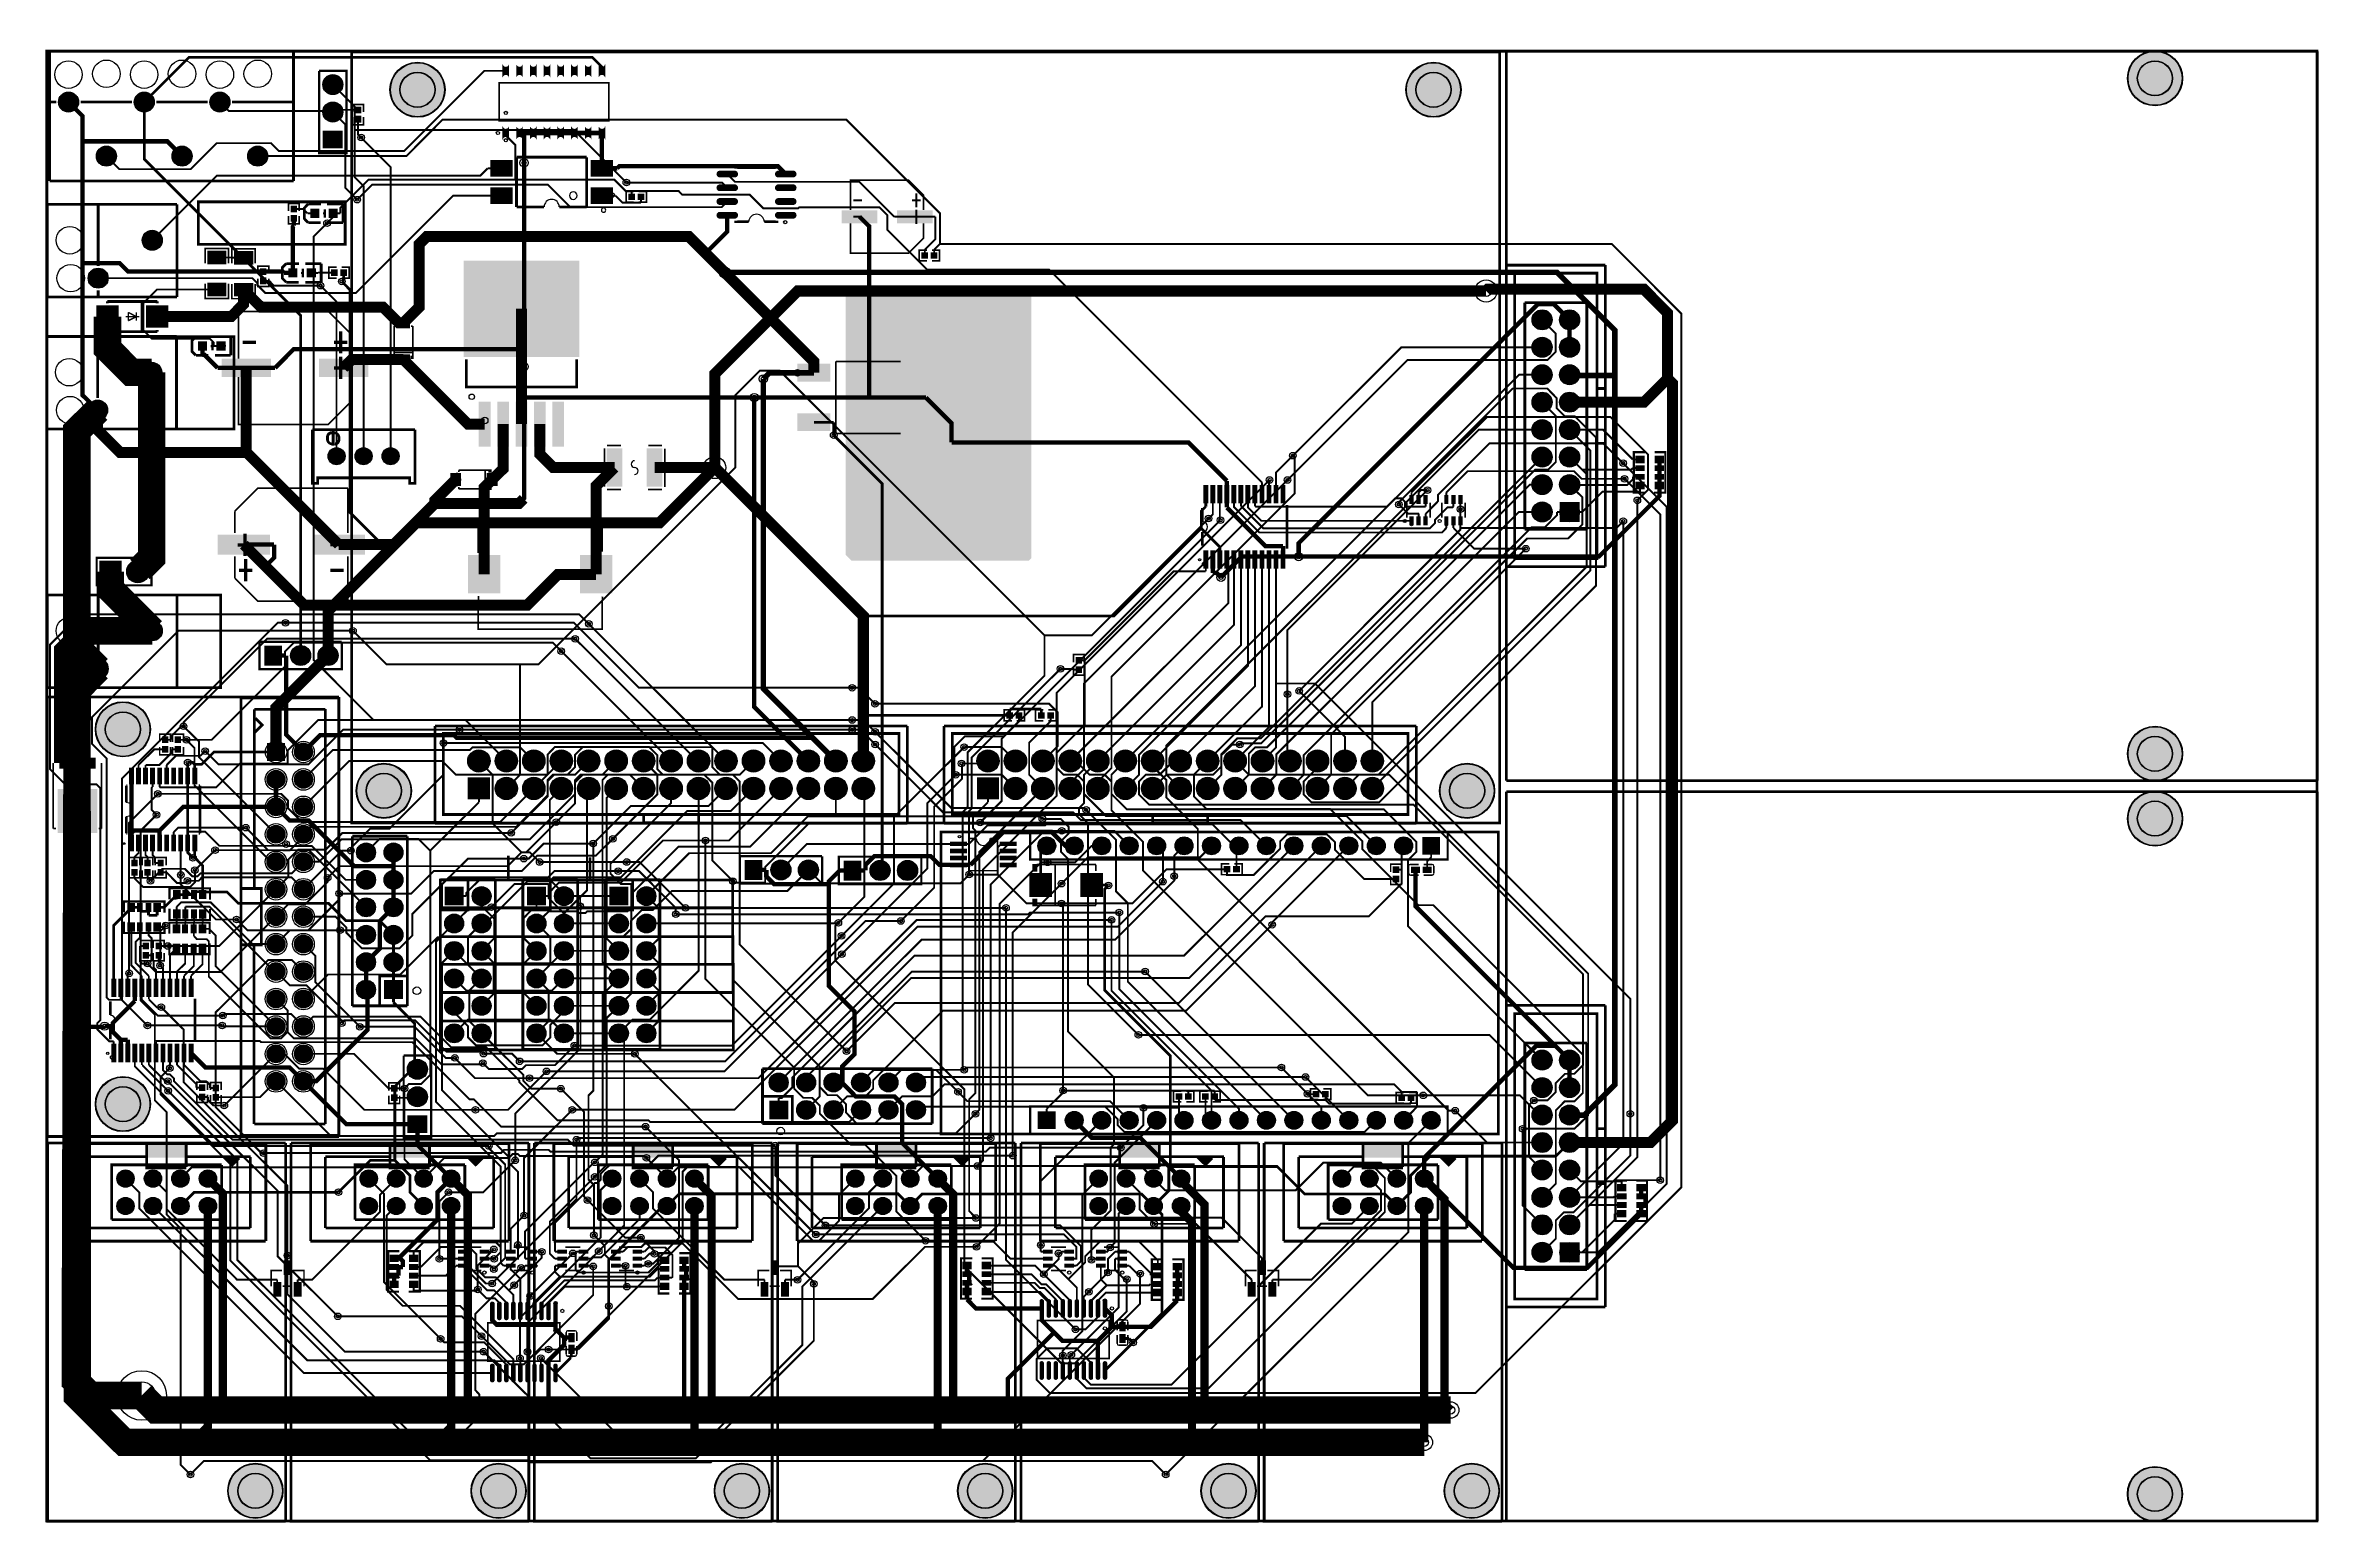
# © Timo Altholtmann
# Model space of a CAD drawing. Header units: millimetres. Extents: x 0 to 210, y -1 to 136.
import ezdxf

# ---------------------------------------------------------------- set-up
doc = ezdxf.new("R2010")
doc.units = ezdxf.units.MM
for name, color, linetype, true_color in [('BoardOutLine', 7, 'Continuous', 0xff00ff), ('BottomLayer', 7, 'Continuous', 0x0000ff), ('BottomSolderMaskLayer', 7, 'Continuous', 0xaa00ff), ('Document', 7, 'Continuous', 0xffffff), ('Hole', 7, 'Continuous', 0x222222), ('Multi-Layer', 7, 'Continuous', 0xc0c0c0), ('TopLayer', 7, 'Continuous', 0xff0000), ('TopPasteMaskLayer', 7, 'Continuous', 0x808080), ('TopSilkLayer', 7, 'Continuous', 0xffcc00), ('TopSolderMaskLayer', 7, 'Continuous', 0x800080)]:
    doc.layers.add(name, color=color, linetype=linetype, true_color=true_color)

msp = doc.modelspace()

# ---------------------------------------------------------------- hatches: boundary and pattern name
at = {"layer": 'BottomSolderMaskLayer'}
for points in [[(31.65, 132.06, 1), (36.75, 132.06, 1)], [(125.63, 132.06, 1), (130.73, 132.06, 1)], [(192.37, 133.12, 1), (197.48, 133.12, 1)], [(25.44, 132.54, 1), (27.29, 132.54, 1)], [(0.99, 130.92, 1), (2.84, 130.92, 1)], [(7.99, 130.92, 1), (9.84, 130.92, 1)], [(14.99, 130.92, 1), (16.84, 130.92, 1)], [(25.44, 130, 1), (27.29, 130, 1)], [(25.44, 126.65), (25.44, 128.27), (27.29, 128.27), (27.29, 126.65)], [(4.49, 125.92, 1), (6.34, 125.92, 1)], [(11.49, 125.92, 1), (13.34, 125.92, 1)], [(18.49, 125.92, 1), (20.34, 125.92, 1)], [(8.74, 118.13, 1), (10.59, 118.13, 1)], [(3.74, 114.63, 1), (5.59, 114.63, 1)], [(137.3, 110.77, 1), (139.15, 110.77, 1)], [(139.84, 110.77, 1), (141.69, 110.77, 1)], [(137.3, 108.23, 1), (139.15, 108.23, 1)], [(139.84, 108.23, 1), (141.69, 108.23, 1)], [(8.69, 105.92, 1), (10.54, 105.92, 1)], [(137.3, 105.69, 1), (139.15, 105.69, 1)], [(139.84, 105.69, 1), (141.69, 105.69, 1)], [(3.69, 102.42, 1), (5.54, 102.42, 1)], [(137.3, 103.15, 1), (139.15, 103.15, 1)], [(139.84, 103.15, 1), (141.69, 103.15, 1)], [(137.3, 100.61, 1), (139.15, 100.61, 1)], [(139.84, 100.61, 1), (141.69, 100.61, 1)], [(25.92, 98.15, 1), (27.5, 98.15, 1)], [(28.42, 98.15, 1), (30, 98.15, 1)], [(30.92, 98.15, 1), (32.5, 98.15, 1)], [(137.3, 98.07, 1), (139.15, 98.07, 1)], [(139.84, 98.07, 1), (141.69, 98.07, 1)], [(137.3, 95.53, 1), (139.15, 95.53, 1)], [(139.84, 95.53, 1), (141.69, 95.53, 1)], [(137.3, 92.99, 1), (139.15, 92.99, 1)], [(139.84, 92.06), (139.84, 93.91), (141.69, 93.91), (141.69, 92.06)], [(4.77, 88.5), (6.82, 88.5), (6.82, 86.45), (4.77, 86.45)], [(7.31, 87.48, 1), (9.36, 87.48, 1)], [(8.74, 81.99, 1), (10.59, 81.99, 1)], [(20.04, 80.63), (21.67, 80.63), (21.67, 78.78), (20.04, 78.78)], [(22.47, 79.71, 1), (24.32, 79.71, 1)], [(25.01, 79.71, 1), (26.86, 79.71, 1)], [(3.74, 78.49, 1), (5.59, 78.49, 1)], [(4.4, 72.88, 1), (9.5, 72.88, 1)], [(21.93, 71.62), (21.93, 69.96), (20.28, 69.96), (20.28, 71.62)], [(22.82, 70.79, 1), (24.47, 70.79, 1)], [(192.37, 70.62, 1), (197.48, 70.62, 1)], [(28.54, 67.19, 1), (33.64, 67.19, 1)], [(38.85, 69.95, 1), (40.9, 69.95, 1)], [(41.39, 69.95, 1), (43.44, 69.95, 1)], [(43.93, 69.95, 1), (45.98, 69.95, 1)], [(46.47, 69.95, 1), (48.52, 69.95, 1)], [(49.01, 69.95, 1), (51.06, 69.95, 1)], [(51.55, 69.95, 1), (53.6, 69.95, 1)], [(54.09, 69.95, 1), (56.14, 69.95, 1)], [(56.63, 69.95, 1), (58.68, 69.95, 1)], [(59.17, 69.95, 1), (61.22, 69.95, 1)], [(61.71, 69.95, 1), (63.76, 69.95, 1)], [(64.25, 69.95, 1), (66.3, 69.95, 1)], [(66.79, 69.95, 1), (68.84, 69.95, 1)], [(69.33, 69.95, 1), (71.38, 69.95, 1)], [(71.87, 69.95, 1), (73.92, 69.95, 1)], [(74.41, 69.95, 1), (76.46, 69.95, 1)], [(85.94, 69.95, 1), (88, 69.95, 1)], [(88.48, 69.95, 1), (90.54, 69.95, 1)], [(91.02, 69.95, 1), (93.08, 69.95, 1)], [(93.56, 69.95, 1), (95.62, 69.95, 1)], [(96.1, 69.95, 1), (98.16, 69.95, 1)], [(98.64, 69.95, 1), (100.7, 69.95, 1)], [(101.18, 69.95, 1), (103.24, 69.95, 1)], [(103.72, 69.95, 1), (105.78, 69.95, 1)], [(106.26, 69.95, 1), (108.32, 69.95, 1)], [(108.8, 69.95, 1), (110.86, 69.95, 1)], [(111.34, 69.95, 1), (113.4, 69.95, 1)], [(113.88, 69.95, 1), (115.94, 69.95, 1)], [(116.42, 69.95, 1), (118.48, 69.95, 1)], [(118.96, 69.95, 1), (121.02, 69.95, 1)], [(121.5, 69.95, 1), (123.56, 69.95, 1)], [(128.74, 67.19, 1), (133.84, 67.19, 1)], [(20.28, 68.25, 1), (21.93, 68.25, 1)], [(22.82, 68.25, 1), (24.47, 68.25, 1)], [(38.85, 68.44), (40.9, 68.44), (40.9, 66.39), (38.85, 66.39)], [(41.39, 67.41, 1), (43.44, 67.41, 1)], [(43.93, 67.41, 1), (45.98, 67.41, 1)], [(46.47, 67.41, 1), (48.52, 67.41, 1)], [(49.01, 67.41, 1), (51.06, 67.41, 1)], [(51.55, 67.41, 1), (53.6, 67.41, 1)], [(54.09, 67.41, 1), (56.14, 67.41, 1)], [(56.63, 67.41, 1), (58.68, 67.41, 1)], [(59.17, 67.41, 1), (61.22, 67.41, 1)], [(61.71, 67.41, 1), (63.76, 67.41, 1)], [(64.25, 67.41, 1), (66.3, 67.41, 1)], [(66.79, 67.41, 1), (68.84, 67.41, 1)], [(69.33, 67.41, 1), (71.38, 67.41, 1)], [(71.87, 67.41, 1), (73.92, 67.41, 1)], [(74.41, 67.41, 1), (76.46, 67.41, 1)], [(85.94, 68.44), (88, 68.44), (88, 66.39), (85.94, 66.39)], [(88.48, 67.41, 1), (90.54, 67.41, 1)], [(91.02, 67.41, 1), (93.08, 67.41, 1)], [(93.56, 67.41, 1), (95.62, 67.41, 1)], [(96.1, 67.41, 1), (98.16, 67.41, 1)], [(98.64, 67.41, 1), (100.7, 67.41, 1)], [(101.18, 67.41, 1), (103.24, 67.41, 1)], [(103.72, 67.41, 1), (105.78, 67.41, 1)], [(106.26, 67.41, 1), (108.32, 67.41, 1)], [(108.8, 67.41, 1), (110.86, 67.41, 1)], [(111.34, 67.41, 1), (113.4, 67.41, 1)], [(113.88, 67.41, 1), (115.94, 67.41, 1)], [(116.42, 67.41, 1), (118.48, 67.41, 1)], [(118.96, 67.41, 1), (121.02, 67.41, 1)], [(121.5, 67.41, 1), (123.56, 67.41, 1)], [(20.28, 65.71, 1), (21.93, 65.71, 1)], [(22.82, 65.71, 1), (24.47, 65.71, 1)], [(192.37, 64.62, 1), (197.48, 64.62, 1)], [(20.28, 63.17, 1), (21.93, 63.17, 1)], [(22.82, 63.17, 1), (24.47, 63.17, 1)], [(20.28, 60.63, 1), (21.93, 60.63, 1)], [(22.82, 60.63, 1), (24.47, 60.63, 1)], [(28.56, 61.49, 1), (30.31, 61.49, 1)], [(31.1, 61.49, 1), (32.85, 61.49, 1)], [(91.58, 62.1, 1), (93.23, 62.1, 1)], [(94.12, 62.1, 1), (95.77, 62.1, 1)], [(96.66, 62.1, 1), (98.31, 62.1, 1)], [(99.2, 62.1, 1), (100.85, 62.1, 1)], [(101.74, 62.1, 1), (103.39, 62.1, 1)], [(104.28, 62.1, 1), (105.93, 62.1, 1)], [(106.82, 62.1, 1), (108.47, 62.1, 1)], [(109.36, 62.1, 1), (111.01, 62.1, 1)], [(111.9, 62.1, 1), (113.55, 62.1, 1)], [(114.44, 62.1, 1), (116.09, 62.1, 1)], [(116.98, 62.1, 1), (118.63, 62.1, 1)], [(119.52, 62.1, 1), (121.17, 62.1, 1)], [(122.06, 62.1, 1), (123.71, 62.1, 1)], [(124.6, 62.1, 1), (126.25, 62.1, 1)], [(128.79, 61.29), (127.14, 61.29), (127.14, 62.92), (128.79, 62.92)], [(20.28, 58.09, 1), (21.93, 58.09, 1)], [(22.82, 58.09, 1), (24.47, 58.09, 1)], [(28.56, 58.95, 1), (30.31, 58.95, 1)], [(31.1, 58.95, 1), (32.85, 58.95, 1)], [(64.47, 60.79), (66.09, 60.79), (66.09, 58.94), (64.47, 58.94)], [(66.89, 59.87, 1), (68.74, 59.87, 1)], [(69.43, 59.87, 1), (71.28, 59.87, 1)], [(73.63, 60.74), (75.26, 60.74), (75.26, 58.89), (73.63, 58.89)], [(76.06, 59.82, 1), (77.91, 59.82, 1)], [(78.6, 59.82, 1), (80.45, 59.82, 1)], [(28.56, 56.41, 1), (30.31, 56.41, 1)], [(31.1, 56.41, 1), (32.85, 56.41, 1)], [(38.47, 58.33), (38.47, 56.58), (36.72, 56.58), (36.72, 58.33)], [(39.26, 57.45, 1), (41.01, 57.45, 1)], [(46.09, 58.33), (46.09, 56.58), (44.34, 56.58), (44.34, 58.33)], [(46.88, 57.45, 1), (48.63, 57.45, 1)], [(53.71, 58.33), (53.71, 56.58), (51.96, 56.58), (51.96, 58.33)], [(54.5, 57.45, 1), (56.25, 57.45, 1)], [(20.28, 55.55, 1), (21.93, 55.55, 1)], [(22.82, 55.55, 1), (24.47, 55.55, 1)], [(28.56, 53.87, 1), (30.31, 53.87, 1)], [(31.1, 53.87, 1), (32.85, 53.87, 1)], [(36.72, 54.91, 1), (38.47, 54.91, 1)], [(39.26, 54.91, 1), (41.01, 54.91, 1)], [(44.34, 54.91, 1), (46.09, 54.91, 1)], [(46.88, 54.91, 1), (48.63, 54.91, 1)], [(51.96, 54.91, 1), (53.71, 54.91, 1)], [(54.5, 54.91, 1), (56.25, 54.91, 1)], [(20.28, 53.01, 1), (21.93, 53.01, 1)], [(22.82, 53.01, 1), (24.47, 53.01, 1)], [(36.72, 52.37, 1), (38.47, 52.37, 1)], [(39.26, 52.37, 1), (41.01, 52.37, 1)], [(44.34, 52.37, 1), (46.09, 52.37, 1)], [(46.88, 52.37, 1), (48.63, 52.37, 1)], [(51.96, 52.37, 1), (53.71, 52.37, 1)], [(54.5, 52.37, 1), (56.25, 52.37, 1)], [(20.28, 50.47, 1), (21.93, 50.47, 1)], [(22.82, 50.47, 1), (24.47, 50.47, 1)], [(28.56, 51.33, 1), (30.31, 51.33, 1)], [(31.1, 51.33, 1), (32.85, 51.33, 1)], [(36.72, 49.83, 1), (38.47, 49.83, 1)], [(39.26, 49.83, 1), (41.01, 49.83, 1)], [(44.34, 49.83, 1), (46.09, 49.83, 1)], [(46.88, 49.83, 1), (48.63, 49.83, 1)], [(51.96, 49.83, 1), (53.71, 49.83, 1)], [(54.5, 49.83, 1), (56.25, 49.83, 1)], [(20.28, 47.93, 1), (21.93, 47.93, 1)], [(22.82, 47.93, 1), (24.47, 47.93, 1)], [(28.56, 48.79, 1), (30.31, 48.79, 1)], [(31.1, 47.92), (31.1, 49.67), (32.85, 49.67), (32.85, 47.92)], [(36.72, 47.29, 1), (38.47, 47.29, 1)], [(39.26, 47.29, 1), (41.01, 47.29, 1)], [(44.34, 47.29, 1), (46.09, 47.29, 1)], [(46.88, 47.29, 1), (48.63, 47.29, 1)], [(51.96, 47.29, 1), (53.71, 47.29, 1)], [(54.5, 47.29, 1), (56.25, 47.29, 1)], [(20.28, 45.39, 1), (21.93, 45.39, 1)], [(22.82, 45.39, 1), (24.47, 45.39, 1)], [(36.72, 44.75, 1), (38.47, 44.75, 1)], [(39.26, 44.75, 1), (41.01, 44.75, 1)], [(44.34, 44.75, 1), (46.09, 44.75, 1)], [(46.88, 44.75, 1), (48.63, 44.75, 1)], [(51.96, 44.75, 1), (53.71, 44.75, 1)], [(54.5, 44.75, 1), (56.25, 44.75, 1)], [(20.28, 42.85, 1), (21.93, 42.85, 1)], [(22.82, 42.85, 1), (24.47, 42.85, 1)], [(33.26, 41.42, 1), (35.11, 41.42, 1)], [(137.3, 42.27, 1), (139.15, 42.27, 1)], [(139.84, 42.27, 1), (141.69, 42.27, 1)], [(4.4, 38.2, 1), (9.5, 38.2, 1)], [(20.28, 40.31, 1), (21.93, 40.31, 1)], [(22.82, 40.31, 1), (24.47, 40.31, 1)], [(66.74, 40.2, 1), (68.49, 40.2, 1)], [(69.28, 40.2, 1), (71.03, 40.2, 1)], [(71.82, 40.2, 1), (73.57, 40.2, 1)], [(74.36, 40.2, 1), (76.11, 40.2, 1)], [(76.9, 40.2, 1), (78.65, 40.2, 1)], [(79.44, 40.2, 1), (81.19, 40.2, 1)], [(137.3, 39.73, 1), (139.15, 39.73, 1)], [(139.84, 39.73, 1), (141.69, 39.73, 1)], [(33.26, 38.88, 1), (35.11, 38.88, 1)], [(66.74, 38.53), (68.49, 38.53), (68.49, 36.78), (66.74, 36.78)], [(69.28, 37.66, 1), (71.03, 37.66, 1)], [(71.82, 37.66, 1), (73.57, 37.66, 1)], [(74.36, 37.66, 1), (76.11, 37.66, 1)], [(76.9, 37.66, 1), (78.65, 37.66, 1)], [(79.44, 37.66, 1), (81.19, 37.66, 1)], [(137.3, 37.19, 1), (139.15, 37.19, 1)], [(139.84, 37.19, 1), (141.69, 37.19, 1)], [(33.26, 35.53), (33.26, 37.15), (35.12, 37.15), (35.12, 35.53)], [(91.58, 37.52), (93.23, 37.52), (93.23, 35.89), (91.58, 35.89)], [(94.12, 36.7, 1), (95.77, 36.7, 1)], [(96.66, 36.7, 1), (98.31, 36.7, 1)], [(99.2, 36.7, 1), (100.85, 36.7, 1)], [(101.74, 36.7, 1), (103.39, 36.7, 1)], [(104.28, 36.7, 1), (105.93, 36.7, 1)], [(106.82, 36.7, 1), (108.47, 36.7, 1)], [(109.36, 36.7, 1), (111.01, 36.7, 1)], [(111.9, 36.7, 1), (113.55, 36.7, 1)], [(114.44, 36.7, 1), (116.09, 36.7, 1)], [(116.98, 36.7, 1), (118.63, 36.7, 1)], [(119.52, 36.7, 1), (121.17, 36.7, 1)], [(122.06, 36.7, 1), (123.71, 36.7, 1)], [(124.6, 36.7, 1), (126.25, 36.7, 1)], [(127.14, 36.7, 1), (128.79, 36.7, 1)], [(137.3, 34.65, 1), (139.15, 34.65, 1)], [(139.84, 34.65, 1), (141.69, 34.65, 1)], [(6.4, 31.31, 1), (7.98, 31.31, 1)], [(8.94, 31.31, 1), (10.52, 31.31, 1)], [(11.48, 31.31, 1), (13.06, 31.31, 1)], [(14.02, 31.31, 1), (15.6, 31.31, 1)], [(28.9, 31.31, 1), (30.48, 31.31, 1)], [(31.44, 31.31, 1), (33.02, 31.31, 1)], [(33.98, 31.31, 1), (35.56, 31.31, 1)], [(36.52, 31.31, 1), (38.1, 31.31, 1)], [(51.41, 31.31, 1), (52.98, 31.31, 1)], [(53.95, 31.31, 1), (55.52, 31.31, 1)], [(56.49, 31.31, 1), (58.06, 31.31, 1)], [(59.03, 31.31, 1), (60.6, 31.31, 1)], [(73.91, 31.31, 1), (75.49, 31.31, 1)], [(76.45, 31.31, 1), (78.03, 31.31, 1)], [(78.99, 31.31, 1), (80.57, 31.31, 1)], [(81.53, 31.31, 1), (83.11, 31.31, 1)], [(96.42, 31.31, 1), (97.99, 31.31, 1)], [(98.96, 31.31, 1), (100.53, 31.31, 1)], [(101.5, 31.31, 1), (103.07, 31.31, 1)], [(104.04, 31.31, 1), (105.61, 31.31, 1)], [(118.92, 31.31, 1), (120.5, 31.31, 1)], [(121.46, 31.31, 1), (123.04, 31.31, 1)], [(124, 31.31, 1), (125.58, 31.31, 1)], [(126.54, 31.31, 1), (128.12, 31.31, 1)], [(137.3, 32.11, 1), (139.15, 32.11, 1)], [(139.84, 32.11, 1), (141.69, 32.11, 1)], [(6.4, 28.77, 1), (7.98, 28.77, 1)], [(8.94, 28.77, 1), (10.52, 28.77, 1)], [(11.48, 28.77, 1), (13.06, 28.77, 1)], [(14.02, 28.77, 1), (15.6, 28.77, 1)], [(28.9, 28.77, 1), (30.48, 28.77, 1)], [(31.44, 28.77, 1), (33.02, 28.77, 1)], [(33.98, 28.77, 1), (35.56, 28.77, 1)], [(36.52, 28.77, 1), (38.1, 28.77, 1)], [(51.41, 28.77, 1), (52.98, 28.77, 1)], [(53.95, 28.77, 1), (55.52, 28.77, 1)], [(56.49, 28.77, 1), (58.06, 28.77, 1)], [(59.03, 28.77, 1), (60.6, 28.77, 1)], [(73.91, 28.77, 1), (75.49, 28.77, 1)], [(76.45, 28.77, 1), (78.03, 28.77, 1)], [(78.99, 28.77, 1), (80.57, 28.77, 1)], [(81.53, 28.77, 1), (83.11, 28.77, 1)], [(96.42, 28.77, 1), (97.99, 28.77, 1)], [(98.96, 28.77, 1), (100.53, 28.77, 1)], [(101.5, 28.77, 1), (103.07, 28.77, 1)], [(104.04, 28.77, 1), (105.61, 28.77, 1)], [(118.92, 28.77, 1), (120.5, 28.77, 1)], [(121.46, 28.77, 1), (123.04, 28.77, 1)], [(124, 28.77, 1), (125.58, 28.77, 1)], [(126.54, 28.77, 1), (128.12, 28.77, 1)], [(137.3, 29.57, 1), (139.15, 29.57, 1)], [(139.84, 29.57, 1), (141.69, 29.57, 1)], [(137.3, 27.03, 1), (139.15, 27.03, 1)], [(139.84, 27.03, 1), (141.69, 27.03, 1)], [(137.3, 24.49, 1), (139.15, 24.49, 1)], [(139.84, 23.56), (139.84, 25.41), (141.69, 25.41), (141.69, 23.56)], [(16.65, 2.41, 1), (21.75, 2.41, 1)], [(39.15, 2.41, 1), (44.26, 2.41, 1)], [(61.66, 2.41, 1), (66.76, 2.41, 1)], [(84.16, 2.41, 1), (89.26, 2.41, 1)], [(106.67, 2.41, 1), (111.77, 2.41, 1)], [(129.17, 2.41, 1), (134.27, 2.41, 1)], [(192.37, 2.12, 1), (197.48, 2.12, 1)]]:
    msp.add_hatch(color=256, dxfattribs=at).paths.add_polyline_path(points)
at = {"layer": 'Document'}
for points in [[(24.36, 120.67), (25.02, 120.67), (25.02, 120.52), (24.36, 120.52)], [(26.21, 120.73), (26.87, 120.73), (26.87, 120.57), (26.21, 120.57)], [(26.49, 120.35), (26.49, 121.01), (26.64, 121.01), (26.64, 120.35)], [(74.53, 120.21), (74.53, 120.41), (75.32, 120.41), (75.32, 120.21)], [(80.73, 120.21), (80.73, 120.41), (79.94, 120.41), (79.94, 120.21)], [(80.44, 119.65), (80.44, 120.97), (80.24, 120.97), (80.24, 119.65)], [(22.33, 115.16), (22.99, 115.16), (22.99, 115.01), (22.33, 115.01)], [(24.18, 115.22), (24.84, 115.22), (24.84, 115.06), (24.18, 115.06)], [(24.46, 114.84), (24.46, 115.5), (24.61, 115.5), (24.61, 114.84)], [(5.54, 110.63), (5.54, 111.5), (5.54, 111.5), (5.43, 111.5), (5.43, 111.5), (5.43, 110.63), (5.43, 110.62), (5.55, 110.62)], [(4.83, 111.05), (6.21, 111.05), (6.21, 110.94), (6.1, 110.93), (4.84, 110.93), (4.83, 110.93), (4.83, 111.04), (4.83, 111.04)], [(10.8, 111.23), (10.81, 111.21), (10.81, 111), (9.44, 111), (9.43, 111.02), (9.43, 111.24)], [(32.26, 110.44), (33.52, 110.44), (33.52, 110.25), (32.26, 110.25)], [(32.8, 110.72), (32.98, 110.72), (32.98, 109.97), (32.8, 109.97)], [(13.97, 108.39), (14.63, 108.39), (14.63, 108.24), (13.97, 108.24)], [(15.82, 108.44), (16.48, 108.44), (16.48, 108.29), (15.82, 108.29)], [(16.1, 108.07), (16.1, 108.73), (16.25, 108.73), (16.25, 108.07)], [(27.24, 105.29), (27.24, 107.35), (26.93, 107.35), (26.93, 105.29)], [(32.8, 106.76), (32.99, 106.76), (32.99, 107.52), (32.8, 107.52)], [(18.02, 106.17), (18.02, 106.48), (19.26, 106.48), (19.26, 106.17)], [(27.7, 106.17), (27.7, 106.48), (26.47, 106.48), (26.47, 106.17)], [(26, 99.7), (26, 99.67), (26, 99.65), (26.01, 99.62), (26.02, 99.6), (26.03, 99.58), (26.04, 99.56), (26.05, 99.54), (26.07, 99.52), (26.08, 99.5), (26.1, 99.48), (26.12, 99.47), (26.14, 99.45), (26.16, 99.44), (26.18, 99.43), (26.21, 99.43), (26.23, 99.42), (26.26, 99.42), (26.28, 99.42), (26.28, 99.16), (26.24, 99.16), (26.21, 99.17), (26.17, 99.18), (26.14, 99.19), (26.11, 99.2), (26.07, 99.22), (26.04, 99.23), (26.01, 99.25), (25.98, 99.27), (25.95, 99.29), (25.93, 99.32), (25.9, 99.34), (25.88, 99.37), (25.85, 99.4), (25.83, 99.43), (25.82, 99.46), (25.8, 99.49), (25.78, 99.53), (25.77, 99.56), (25.76, 99.59), (25.75, 99.63), (25.75, 99.66), (25.74, 99.7), (25.74, 99.74), (25.74, 99.93), (25.74, 99.96), (25.74, 99.99), (25.75, 100.03), (25.76, 100.06), (25.77, 100.09), (25.78, 100.12), (25.79, 100.16), (25.81, 100.19), (25.82, 100.22), (25.84, 100.24), (25.86, 100.27), (25.89, 100.3), (25.91, 100.32), (25.94, 100.34), (25.96, 100.36), (25.99, 100.38), (26.02, 100.4), (26.05, 100.41), (26.08, 100.43), (26.11, 100.44), (26.15, 100.45), (26.18, 100.46), (26.21, 100.46), (26.25, 100.46), (26.28, 100.47), (26.28, 100.47), (26.28, 100.46), (26.27, 100.46), (26.27, 100.46), (26.27, 100.19), (26.25, 100.18), (26.22, 100.18), (26.2, 100.18), (26.18, 100.17), (26.16, 100.16), (26.14, 100.15), (26.12, 100.14), (26.1, 100.12), (26.08, 100.11), (26.06, 100.09), (26.05, 100.07), (26.04, 100.05), (26.03, 100.03), (26.02, 100.01), (26.01, 99.99), (26, 99.96), (26, 99.94), (26, 99.92), (26, 99.7)], [(26.51, 99.13), (26.51, 100.44), (26.51, 100.47), (26.28, 100.47), (26.27, 100.46), (26.27, 100.46), (26.26, 100.45), (26.26, 100.45), (26.26, 99.15), (26.26, 99.14), (26.26, 99.14), (26.25, 99.14)], [(26.8, 99.91), (26.8, 99.93), (26.8, 99.95), (26.79, 99.98), (26.78, 100), (26.77, 100.02), (26.76, 100.05), (26.75, 100.07), (26.73, 100.09), (26.72, 100.1), (26.7, 100.12), (26.68, 100.14), (26.66, 100.15), (26.64, 100.16), (26.62, 100.17), (26.59, 100.18), (26.57, 100.18), (26.54, 100.18), (26.52, 100.19), (26.52, 100.45), (26.56, 100.44), (26.59, 100.43), (26.63, 100.43), (26.66, 100.41), (26.69, 100.4), (26.73, 100.39), (26.76, 100.37), (26.79, 100.35), (26.82, 100.33), (26.85, 100.31), (26.87, 100.28), (26.9, 100.26), (26.92, 100.23), (26.95, 100.2), (26.97, 100.17), (26.98, 100.14), (27, 100.11), (27.02, 100.08), (27.03, 100.04), (27.04, 100.01), (27.05, 99.97), (27.05, 99.94), (27.06, 99.9), (27.06, 99.87), (27.06, 99.68), (27.06, 99.64), (27.06, 99.61), (27.05, 99.57), (27.04, 99.54), (27.03, 99.51), (27.02, 99.48), (27.01, 99.45), (26.99, 99.42), (26.98, 99.39), (26.96, 99.36), (26.94, 99.33), (26.91, 99.31), (26.89, 99.28), (26.86, 99.26), (26.84, 99.24), (26.81, 99.22), (26.78, 99.2), (26.75, 99.19), (26.72, 99.17), (26.69, 99.16), (26.65, 99.15), (26.62, 99.15), (26.59, 99.14), (26.55, 99.14), (26.52, 99.14), (26.52, 99.14), (26.53, 99.14), (26.53, 99.14), (26.53, 99.15), (26.53, 99.42), (26.55, 99.42), (26.58, 99.42), (26.6, 99.43), (26.62, 99.43), (26.64, 99.44), (26.67, 99.45), (26.68, 99.46), (26.7, 99.48), (26.72, 99.49), (26.74, 99.51), (26.75, 99.53), (26.76, 99.55), (26.77, 99.57), (26.78, 99.59), (26.79, 99.62), (26.8, 99.64), (26.8, 99.66), (26.8, 99.69), (26.8, 99.91)], [(37.49, 95.89), (37.49, 96.08), (38.24, 96.08), (38.24, 95.89)], [(37.77, 95.35), (37.77, 96.62), (37.96, 96.62), (37.96, 95.35)], [(41.45, 95.89), (41.45, 96.08), (40.69, 96.08), (40.69, 95.89)], [(18.08, 90.98), (18.08, 88.92), (18.39, 88.92), (18.39, 90.98)], [(17.58, 90.09), (17.58, 89.78), (18.81, 89.78), (18.81, 90.09)], [(27.37, 90.12), (27.37, 89.81), (26.13, 89.81), (26.13, 90.12)], [(2.7, 67.54), (2.2, 68.04), (3.2, 68.04)], [(96.2, 57.57), (96.2, 59.38), (95.93, 59.38), (95.93, 57.57)], [(91.81, 58.34), (91.81, 58.61), (92.9, 58.61), (92.9, 58.34)], [(96.6, 58.34), (96.6, 58.61), (95.52, 58.61), (95.52, 58.34)], [(12.8, 33.24), (12.8, 34.44), (9.2, 34.44), (9.2, 33.24)], [(35.3, 33.24), (35.3, 34.44), (31.7, 34.44), (31.7, 33.24)], [(57.81, 33.24), (57.81, 34.44), (54.21, 34.44), (54.21, 33.24)], [(80.31, 33.24), (80.31, 34.44), (76.71, 34.44), (76.71, 33.24)], [(102.82, 33.24), (102.82, 34.44), (99.22, 34.44), (99.22, 33.24)], [(125.32, 33.24), (125.32, 34.44), (121.72, 34.44), (121.72, 33.24)], [(17.81, 33.34), (16.46, 33.34), (17.12, 32.68)], [(40.31, 33.34), (38.96, 33.34), (39.62, 32.68)], [(62.81, 33.34), (61.47, 33.34), (62.13, 32.68)], [(85.32, 33.34), (83.97, 33.34), (84.63, 32.68)], [(107.82, 33.34), (106.48, 33.34), (107.14, 32.68)], [(130.33, 33.34), (128.98, 33.34), (129.64, 32.68)]]:
    msp.add_hatch(color=256, dxfattribs=at).paths.add_polyline_path(points)
at = {"layer": 'Multi-Layer'}
for points in [[(25.47, 132.54, 1), (27.27, 132.54, 1)], [(1.02, 130.92, 1), (2.82, 130.92, 1)], [(8.02, 130.92, 1), (9.82, 130.92, 1)], [(15.02, 130.92, 1), (16.82, 130.92, 1)], [(25.47, 130, 1), (27.27, 130, 1)], [(4.52, 125.92, 1), (6.32, 125.92, 1)], [(11.52, 125.92, 1), (13.32, 125.92, 1)], [(18.52, 125.92, 1), (20.32, 125.92, 1)], [(25.47, 126.67), (25.47, 128.24), (27.27, 128.24), (27.27, 126.67)], [(8.76, 118.13, 1), (10.56, 118.13, 1)], [(3.76, 114.63, 1), (5.56, 114.63, 1)], [(137.33, 110.77, 1), (139.13, 110.77, 1)], [(139.87, 110.77, 1), (141.67, 110.77, 1)], [(137.33, 108.23, 1), (139.13, 108.23, 1)], [(139.87, 108.23, 1), (141.67, 108.23, 1)], [(8.71, 105.92, 1), (10.51, 105.92, 1)], [(137.33, 105.69, 1), (139.13, 105.69, 1)], [(139.87, 105.69, 1), (141.67, 105.69, 1)], [(3.71, 102.42, 1), (5.51, 102.42, 1)], [(137.33, 103.15, 1), (139.13, 103.15, 1)], [(139.87, 103.15, 1), (141.67, 103.15, 1)], [(137.33, 100.61, 1), (139.13, 100.61, 1)], [(139.87, 100.61, 1), (141.67, 100.61, 1)], [(25.95, 98.15, 1), (27.47, 98.15, 1)], [(28.45, 98.15, 1), (29.97, 98.15, 1)], [(30.95, 98.15, 1), (32.47, 98.15, 1)], [(137.33, 98.07, 1), (139.13, 98.07, 1)], [(139.87, 98.07, 1), (141.67, 98.07, 1)], [(137.33, 95.53, 1), (139.13, 95.53, 1)], [(139.87, 95.53, 1), (141.67, 95.53, 1)], [(137.33, 92.99, 1), (139.13, 92.99, 1)], [(139.87, 92.09), (139.87, 93.89), (141.67, 93.89), (141.67, 92.09)], [(4.79, 88.48), (6.79, 88.48), (6.79, 86.48), (4.79, 86.48)], [(7.33, 87.48, 1), (9.33, 87.48, 1)], [(8.76, 81.99, 1), (10.56, 81.99, 1)], [(20.07, 80.61), (21.64, 80.61), (21.64, 78.81), (20.07, 78.81)], [(22.49, 79.71, 1), (24.29, 79.71, 1)], [(25.03, 79.71, 1), (26.83, 79.71, 1)], [(3.76, 78.49, 1), (5.56, 78.49, 1)], [(21.91, 71.59), (21.91, 69.99), (20.31, 69.99), (20.31, 71.59)], [(22.85, 70.79, 1), (24.45, 70.79, 1)], [(38.88, 69.95, 1), (40.88, 69.95, 1)], [(41.42, 69.95, 1), (43.42, 69.95, 1)], [(43.96, 69.95, 1), (45.96, 69.95, 1)], [(46.5, 69.95, 1), (48.5, 69.95, 1)], [(49.04, 69.95, 1), (51.04, 69.95, 1)], [(51.58, 69.95, 1), (53.58, 69.95, 1)], [(54.12, 69.95, 1), (56.12, 69.95, 1)], [(56.66, 69.95, 1), (58.66, 69.95, 1)], [(59.2, 69.95, 1), (61.2, 69.95, 1)], [(61.74, 69.95, 1), (63.74, 69.95, 1)], [(64.28, 69.95, 1), (66.28, 69.95, 1)], [(66.82, 69.95, 1), (68.82, 69.95, 1)], [(69.36, 69.95, 1), (71.36, 69.95, 1)], [(71.9, 69.95, 1), (73.9, 69.95, 1)], [(74.44, 69.95, 1), (76.44, 69.95, 1)], [(85.97, 69.95, 1), (87.97, 69.95, 1)], [(88.51, 69.95, 1), (90.51, 69.95, 1)], [(91.05, 69.95, 1), (93.05, 69.95, 1)], [(93.59, 69.95, 1), (95.59, 69.95, 1)], [(96.13, 69.95, 1), (98.13, 69.95, 1)], [(98.67, 69.95, 1), (100.67, 69.95, 1)], [(101.21, 69.95, 1), (103.21, 69.95, 1)], [(103.75, 69.95, 1), (105.75, 69.95, 1)], [(106.29, 69.95, 1), (108.29, 69.95, 1)], [(108.83, 69.95, 1), (110.83, 69.95, 1)], [(111.37, 69.95, 1), (113.37, 69.95, 1)], [(113.91, 69.95, 1), (115.91, 69.95, 1)], [(116.45, 69.95, 1), (118.45, 69.95, 1)], [(118.99, 69.95, 1), (120.99, 69.95, 1)], [(121.53, 69.95, 1), (123.53, 69.95, 1)], [(20.31, 68.25, 1), (21.91, 68.25, 1)], [(22.85, 68.25, 1), (24.45, 68.25, 1)], [(38.88, 68.41), (40.88, 68.41), (40.88, 66.41), (38.88, 66.41)], [(41.42, 67.41, 1), (43.42, 67.41, 1)], [(43.96, 67.41, 1), (45.96, 67.41, 1)], [(46.5, 67.41, 1), (48.5, 67.41, 1)], [(49.04, 67.41, 1), (51.04, 67.41, 1)], [(51.58, 67.41, 1), (53.58, 67.41, 1)], [(54.12, 67.41, 1), (56.12, 67.41, 1)], [(56.66, 67.41, 1), (58.66, 67.41, 1)], [(59.2, 67.41, 1), (61.2, 67.41, 1)], [(61.74, 67.41, 1), (63.74, 67.41, 1)], [(64.28, 67.41, 1), (66.28, 67.41, 1)], [(66.82, 67.41, 1), (68.82, 67.41, 1)], [(69.36, 67.41, 1), (71.36, 67.41, 1)], [(71.9, 67.41, 1), (73.9, 67.41, 1)], [(74.44, 67.41, 1), (76.44, 67.41, 1)], [(85.97, 68.41), (87.97, 68.41), (87.97, 66.41), (85.97, 66.41)], [(88.51, 67.41, 1), (90.51, 67.41, 1)], [(91.05, 67.41, 1), (93.05, 67.41, 1)], [(93.59, 67.41, 1), (95.59, 67.41, 1)], [(96.13, 67.41, 1), (98.13, 67.41, 1)], [(98.67, 67.41, 1), (100.67, 67.41, 1)], [(101.21, 67.41, 1), (103.21, 67.41, 1)], [(103.75, 67.41, 1), (105.75, 67.41, 1)], [(106.29, 67.41, 1), (108.29, 67.41, 1)], [(108.83, 67.41, 1), (110.83, 67.41, 1)], [(111.37, 67.41, 1), (113.37, 67.41, 1)], [(113.91, 67.41, 1), (115.91, 67.41, 1)], [(116.45, 67.41, 1), (118.45, 67.41, 1)], [(118.99, 67.41, 1), (120.99, 67.41, 1)], [(121.53, 67.41, 1), (123.53, 67.41, 1)], [(20.31, 65.71, 1), (21.91, 65.71, 1)], [(22.85, 65.71, 1), (24.45, 65.71, 1)], [(20.31, 63.17, 1), (21.91, 63.17, 1)], [(22.85, 63.17, 1), (24.45, 63.17, 1)], [(20.31, 60.63, 1), (21.91, 60.63, 1)], [(22.85, 60.63, 1), (24.45, 60.63, 1)], [(28.59, 61.49, 1), (30.29, 61.49, 1)], [(31.13, 61.49, 1), (32.83, 61.49, 1)], [(91.61, 62.1, 1), (93.21, 62.1, 1)], [(94.15, 62.1, 1), (95.75, 62.1, 1)], [(96.69, 62.1, 1), (98.29, 62.1, 1)], [(99.23, 62.1, 1), (100.83, 62.1, 1)], [(101.77, 62.1, 1), (103.37, 62.1, 1)], [(104.31, 62.1, 1), (105.91, 62.1, 1)], [(106.85, 62.1, 1), (108.45, 62.1, 1)], [(109.39, 62.1, 1), (110.99, 62.1, 1)], [(111.93, 62.1, 1), (113.53, 62.1, 1)], [(114.47, 62.1, 1), (116.07, 62.1, 1)], [(117.01, 62.1, 1), (118.61, 62.1, 1)], [(119.55, 62.1, 1), (121.15, 62.1, 1)], [(122.09, 62.1, 1), (123.69, 62.1, 1)], [(124.63, 62.1, 1), (126.23, 62.1, 1)], [(128.77, 61.32), (127.17, 61.32), (127.17, 62.89), (128.77, 62.89)], [(20.31, 58.09, 1), (21.91, 58.09, 1)], [(22.85, 58.09, 1), (24.45, 58.09, 1)], [(28.59, 58.95, 1), (30.29, 58.95, 1)], [(31.13, 58.95, 1), (32.83, 58.95, 1)], [(64.49, 60.77), (66.07, 60.77), (66.07, 58.97), (64.49, 58.97)], [(66.92, 59.87, 1), (68.72, 59.87, 1)], [(69.46, 59.87, 1), (71.26, 59.87, 1)], [(73.66, 60.72), (75.23, 60.72), (75.23, 58.92), (73.66, 58.92)], [(76.09, 59.82, 1), (77.89, 59.82, 1)], [(78.63, 59.82, 1), (80.43, 59.82, 1)], [(28.59, 56.41, 1), (30.29, 56.41, 1)], [(31.13, 56.41, 1), (32.83, 56.41, 1)], [(38.44, 58.3), (38.44, 56.61), (36.74, 56.61), (36.74, 58.3)], [(39.28, 57.45, 1), (40.98, 57.45, 1)], [(46.06, 58.3), (46.06, 56.61), (44.36, 56.61), (44.36, 58.3)], [(46.9, 57.45, 1), (48.6, 57.45, 1)], [(53.68, 58.3), (53.68, 56.61), (51.98, 56.61), (51.98, 58.3)], [(54.52, 57.45, 1), (56.22, 57.45, 1)], [(20.31, 55.55, 1), (21.91, 55.55, 1)], [(22.85, 55.55, 1), (24.45, 55.55, 1)], [(28.59, 53.87, 1), (30.29, 53.87, 1)], [(31.13, 53.87, 1), (32.83, 53.87, 1)], [(36.74, 54.91, 1), (38.44, 54.91, 1)], [(39.28, 54.91, 1), (40.98, 54.91, 1)], [(44.36, 54.91, 1), (46.06, 54.91, 1)], [(46.9, 54.91, 1), (48.6, 54.91, 1)], [(51.98, 54.91, 1), (53.68, 54.91, 1)], [(54.52, 54.91, 1), (56.22, 54.91, 1)], [(20.31, 53.01, 1), (21.91, 53.01, 1)], [(22.85, 53.01, 1), (24.45, 53.01, 1)], [(36.74, 52.37, 1), (38.44, 52.37, 1)], [(39.28, 52.37, 1), (40.98, 52.37, 1)], [(44.36, 52.37, 1), (46.06, 52.37, 1)], [(46.9, 52.37, 1), (48.6, 52.37, 1)], [(51.98, 52.37, 1), (53.68, 52.37, 1)], [(54.52, 52.37, 1), (56.22, 52.37, 1)], [(20.31, 50.47, 1), (21.91, 50.47, 1)], [(22.85, 50.47, 1), (24.45, 50.47, 1)], [(28.59, 51.33, 1), (30.29, 51.33, 1)], [(31.13, 51.33, 1), (32.83, 51.33, 1)], [(36.74, 49.83, 1), (38.44, 49.83, 1)], [(39.28, 49.83, 1), (40.98, 49.83, 1)], [(44.36, 49.83, 1), (46.06, 49.83, 1)], [(46.9, 49.83, 1), (48.6, 49.83, 1)], [(51.98, 49.83, 1), (53.68, 49.83, 1)], [(54.52, 49.83, 1), (56.22, 49.83, 1)], [(20.31, 47.93, 1), (21.91, 47.93, 1)], [(22.85, 47.93, 1), (24.45, 47.93, 1)], [(28.59, 48.79, 1), (30.29, 48.79, 1)], [(31.13, 47.94), (31.13, 49.64), (32.83, 49.64), (32.83, 47.94)], [(36.74, 47.29, 1), (38.44, 47.29, 1)], [(39.28, 47.29, 1), (40.98, 47.29, 1)], [(44.36, 47.29, 1), (46.06, 47.29, 1)], [(46.9, 47.29, 1), (48.6, 47.29, 1)], [(51.98, 47.29, 1), (53.68, 47.29, 1)], [(54.52, 47.29, 1), (56.22, 47.29, 1)], [(20.31, 45.39, 1), (21.91, 45.39, 1)], [(22.85, 45.39, 1), (24.45, 45.39, 1)], [(36.74, 44.75, 1), (38.44, 44.75, 1)], [(39.28, 44.75, 1), (40.98, 44.75, 1)], [(44.36, 44.75, 1), (46.06, 44.75, 1)], [(46.9, 44.75, 1), (48.6, 44.75, 1)], [(51.98, 44.75, 1), (53.68, 44.75, 1)], [(54.52, 44.75, 1), (56.22, 44.75, 1)], [(20.31, 42.85, 1), (21.91, 42.85, 1)], [(22.85, 42.85, 1), (24.45, 42.85, 1)], [(33.29, 41.42, 1), (35.09, 41.42, 1)], [(137.33, 42.27, 1), (139.13, 42.27, 1)], [(139.87, 42.27, 1), (141.67, 42.27, 1)], [(20.31, 40.31, 1), (21.91, 40.31, 1)], [(22.85, 40.31, 1), (24.45, 40.31, 1)], [(66.76, 40.2, 1), (68.46, 40.2, 1)], [(69.3, 40.2, 1), (71, 40.2, 1)], [(71.84, 40.2, 1), (73.54, 40.2, 1)], [(74.38, 40.2, 1), (76.08, 40.2, 1)], [(76.92, 40.2, 1), (78.62, 40.2, 1)], [(79.46, 40.2, 1), (81.16, 40.2, 1)], [(137.33, 39.73, 1), (139.13, 39.73, 1)], [(139.87, 39.73, 1), (141.67, 39.73, 1)], [(33.29, 38.88, 1), (35.09, 38.88, 1)], [(66.76, 38.51), (68.46, 38.51), (68.46, 36.81), (66.76, 36.81)], [(69.3, 37.66, 1), (71, 37.66, 1)], [(71.84, 37.66, 1), (73.54, 37.66, 1)], [(74.38, 37.66, 1), (76.08, 37.66, 1)], [(76.92, 37.66, 1), (78.62, 37.66, 1)], [(79.46, 37.66, 1), (81.16, 37.66, 1)], [(137.33, 37.19, 1), (139.13, 37.19, 1)], [(139.87, 37.19, 1), (141.67, 37.19, 1)], [(33.29, 35.55), (33.29, 37.12), (35.09, 37.12), (35.09, 35.55)], [(91.61, 37.49), (93.21, 37.49), (93.21, 35.92), (91.61, 35.92)], [(94.15, 36.7, 1), (95.75, 36.7, 1)], [(96.69, 36.7, 1), (98.29, 36.7, 1)], [(99.23, 36.7, 1), (100.83, 36.7, 1)], [(101.77, 36.7, 1), (103.37, 36.7, 1)], [(104.31, 36.7, 1), (105.91, 36.7, 1)], [(106.85, 36.7, 1), (108.45, 36.7, 1)], [(109.39, 36.7, 1), (110.99, 36.7, 1)], [(111.93, 36.7, 1), (113.53, 36.7, 1)], [(114.47, 36.7, 1), (116.07, 36.7, 1)], [(117.01, 36.7, 1), (118.61, 36.7, 1)], [(119.55, 36.7, 1), (121.15, 36.7, 1)], [(122.09, 36.7, 1), (123.69, 36.7, 1)], [(124.63, 36.7, 1), (126.23, 36.7, 1)], [(127.17, 36.7, 1), (128.77, 36.7, 1)], [(137.33, 34.65, 1), (139.13, 34.65, 1)], [(139.87, 34.65, 1), (141.67, 34.65, 1)], [(6.43, 31.31, 1), (7.95, 31.31, 1)], [(8.97, 31.31, 1), (10.49, 31.31, 1)], [(11.51, 31.31, 1), (13.03, 31.31, 1)], [(14.05, 31.31, 1), (15.57, 31.31, 1)], [(28.93, 31.31, 1), (30.45, 31.31, 1)], [(31.47, 31.31, 1), (32.99, 31.31, 1)], [(34.01, 31.31, 1), (35.53, 31.31, 1)], [(36.55, 31.31, 1), (38.07, 31.31, 1)], [(51.43, 31.31, 1), (52.96, 31.31, 1)], [(53.97, 31.31, 1), (55.5, 31.31, 1)], [(56.51, 31.31, 1), (58.04, 31.31, 1)], [(59.05, 31.31, 1), (60.58, 31.31, 1)], [(73.94, 31.31, 1), (75.46, 31.31, 1)], [(76.48, 31.31, 1), (78, 31.31, 1)], [(79.02, 31.31, 1), (80.54, 31.31, 1)], [(81.56, 31.31, 1), (83.08, 31.31, 1)], [(96.44, 31.31, 1), (97.97, 31.31, 1)], [(98.98, 31.31, 1), (100.51, 31.31, 1)], [(101.52, 31.31, 1), (103.05, 31.31, 1)], [(104.06, 31.31, 1), (105.59, 31.31, 1)], [(118.95, 31.31, 1), (120.47, 31.31, 1)], [(121.49, 31.31, 1), (123.01, 31.31, 1)], [(124.03, 31.31, 1), (125.55, 31.31, 1)], [(126.57, 31.31, 1), (128.09, 31.31, 1)], [(137.33, 32.11, 1), (139.13, 32.11, 1)], [(139.87, 32.11, 1), (141.67, 32.11, 1)], [(6.43, 28.77, 1), (7.95, 28.77, 1)], [(8.97, 28.77, 1), (10.49, 28.77, 1)], [(11.51, 28.77, 1), (13.03, 28.77, 1)], [(14.05, 28.77, 1), (15.57, 28.77, 1)], [(28.93, 28.77, 1), (30.45, 28.77, 1)], [(31.47, 28.77, 1), (32.99, 28.77, 1)], [(34.01, 28.77, 1), (35.53, 28.77, 1)], [(36.55, 28.77, 1), (38.07, 28.77, 1)], [(51.43, 28.77, 1), (52.96, 28.77, 1)], [(53.97, 28.77, 1), (55.5, 28.77, 1)], [(56.51, 28.77, 1), (58.04, 28.77, 1)], [(59.05, 28.77, 1), (60.58, 28.77, 1)], [(73.94, 28.77, 1), (75.46, 28.77, 1)], [(76.48, 28.77, 1), (78, 28.77, 1)], [(79.02, 28.77, 1), (80.54, 28.77, 1)], [(81.56, 28.77, 1), (83.08, 28.77, 1)], [(96.44, 28.77, 1), (97.97, 28.77, 1)], [(98.98, 28.77, 1), (100.51, 28.77, 1)], [(101.52, 28.77, 1), (103.05, 28.77, 1)], [(104.06, 28.77, 1), (105.59, 28.77, 1)], [(118.95, 28.77, 1), (120.47, 28.77, 1)], [(121.49, 28.77, 1), (123.01, 28.77, 1)], [(124.03, 28.77, 1), (125.55, 28.77, 1)], [(126.57, 28.77, 1), (128.09, 28.77, 1)], [(137.33, 29.57, 1), (139.13, 29.57, 1)], [(139.87, 29.57, 1), (141.67, 29.57, 1)], [(137.33, 27.03, 1), (139.13, 27.03, 1)], [(139.87, 27.03, 1), (141.67, 27.03, 1)], [(137.33, 24.49, 1), (139.13, 24.49, 1)], [(139.87, 23.59), (139.87, 25.39), (141.67, 25.39), (141.67, 23.59)]]:
    msp.add_hatch(color=256, dxfattribs=at).paths.add_polyline_path(points)
at = {"layer": 'TopLayer'}
for points in [[(42.65, 134.4, -0.785398), (42.09, 134.4), (42.09, 133.22, -0.785398), (42.65, 133.22)], [(43.92, 134.4, -0.785398), (43.36, 134.4), (43.36, 133.22, -0.785398), (43.92, 133.22)], [(45.19, 134.4, -0.785398), (44.63, 134.4), (44.63, 133.22, -0.785398), (45.19, 133.22)], [(46.46, 134.4, -0.785398), (45.9, 134.4), (45.9, 133.22, -0.785398), (46.46, 133.22)], [(47.73, 134.4, -0.785398), (47.17, 134.4), (47.17, 133.22, -0.785398), (47.73, 133.22)], [(49, 134.4, -0.785398), (48.44, 134.4), (48.44, 133.22, -0.785398), (49, 133.22)], [(50.27, 134.4, -0.785398), (49.71, 134.4), (49.71, 133.22, -0.785398), (50.27, 133.22)], [(51.54, 134.4, -0.785398), (50.98, 134.4), (50.98, 133.22, -0.785398), (51.54, 133.22)], [(28.97, 129.92), (28.43, 129.92), (28.43, 130.48), (28.97, 130.48)], [(28.97, 129.62), (28.43, 129.62), (28.43, 129.05), (28.97, 129.05)], [(42.65, 128.66, -0.785398), (42.09, 128.66), (42.09, 127.47, -0.785398), (42.65, 127.47)], [(43.92, 128.66, -0.785398), (43.36, 128.66), (43.36, 127.47, -0.785398), (43.92, 127.47)], [(45.19, 128.66, -0.785398), (44.63, 128.66), (44.63, 127.47, -0.785398), (45.19, 127.47)], [(46.46, 128.66, -0.785398), (45.9, 128.66), (45.9, 127.47, -0.785398), (46.46, 127.47)], [(47.73, 128.66, -0.785398), (47.17, 128.66), (47.17, 127.47, -0.785398), (47.73, 127.47)], [(49, 128.66, -0.785398), (48.44, 128.66), (48.44, 127.47, -0.785398), (49, 127.47)], [(50.27, 128.66, -0.785398), (49.71, 128.66), (49.71, 127.47, -0.785398), (50.27, 127.47)], [(51.54, 128.66, -0.785398), (50.98, 128.66), (50.98, 127.47, -0.785398), (51.54, 127.47)], [(42.96, 125.54), (42.96, 124.04), (40.96, 124.04), (40.96, 125.54)], [(52.26, 125.54), (52.26, 124.04), (50.26, 124.04), (50.26, 125.54)], [(62.16, 123.97, -0.785398), (62.16, 124.54), (63.54, 124.54, -0.785398), (63.54, 123.97)], [(67.57, 123.97, -0.785398), (67.57, 124.54), (68.95, 124.54, -0.785398), (68.95, 123.97)], [(42.96, 123), (42.96, 121.5), (40.96, 121.5), (40.96, 123)], [(52.26, 123), (52.26, 121.5), (50.26, 121.5), (50.26, 123)], [(54.28, 121.88), (54.28, 122.42), (53.72, 122.42), (53.72, 121.88)], [(54.58, 121.88), (54.58, 122.42), (55.15, 122.42), (55.15, 121.88)], [(62.16, 122.7, -0.785398), (62.16, 123.27), (63.54, 123.27, -0.785398), (63.54, 122.7)], [(62.16, 121.43, -0.785398), (62.16, 122), (63.54, 122, -0.785398), (63.54, 121.43)], [(67.57, 122.7, -0.785398), (67.57, 123.27), (68.95, 123.27, -0.785398), (68.95, 122.7)], [(67.57, 121.43, -0.785398), (67.57, 122), (68.95, 122, -0.785398), (68.95, 121.43)], [(23.03, 120.75), (22.49, 120.75), (22.49, 121.32), (23.03, 121.32)], [(23.03, 120.45), (22.49, 120.45), (22.49, 119.88), (23.03, 119.88)], [(24.3, 120.22), (24.3, 121.02), (25.1, 121.02), (25.1, 120.22)], [(26, 120.22), (26, 121.02), (26.8, 121.02), (26.8, 120.22)], [(62.16, 120.16, -0.785398), (62.16, 120.73), (63.54, 120.73, -0.785398), (63.54, 120.16)], [(67.57, 120.16, -0.785398), (67.57, 120.73), (68.95, 120.73, -0.785398), (68.95, 120.16)], [(76.72, 119.73), (73.46, 119.73), (73.46, 120.88), (76.72, 120.88)], [(81.83, 119.73), (78.57, 119.73), (78.57, 120.88), (81.83, 120.88)], [(16.5, 115.94), (14.8, 115.94), (14.8, 117.14), (16.5, 117.14)], [(17.26, 115.91), (18.96, 115.91), (18.96, 117.12), (17.26, 117.12)], [(38.49, 116.23), (49.15, 116.23), (49.15, 107.34), (38.49, 107.34)], [(81.41, 117), (81.41, 116.46), (80.84, 116.46), (80.84, 117)], [(81.71, 117), (81.71, 116.46), (82.27, 116.46), (82.27, 117)], [(16.5, 114.19), (14.8, 114.19), (14.8, 112.98), (16.5, 112.98)], [(17.26, 114.16), (18.96, 114.16), (18.96, 112.95), (17.26, 112.95)], [(20.21, 114.96), (19.67, 114.96), (19.67, 115.53), (20.21, 115.53)], [(20.21, 114.66), (19.67, 114.66), (19.67, 114.09), (20.21, 114.09)], [(22.27, 114.71), (22.27, 115.51), (23.07, 115.51), (23.07, 114.71)], [(23.97, 114.71), (23.97, 115.51), (24.77, 115.51), (24.77, 114.71)], [(26.8, 115.41), (26.8, 114.87), (26.23, 114.87), (26.23, 115.41)], [(27.1, 115.41), (27.1, 114.87), (27.67, 114.87), (27.67, 115.41)], [(73.81, 113.89), (73.81, 89.03), (74.35, 88.49), (90.75, 88.49), (90.98, 88.72), (90.98, 113.44), (90.47, 113.94)], [(4.52, 112.07), (6.52, 112.07), (6.52, 110.07), (4.52, 110.07)], [(9.12, 112.07), (11.12, 112.07), (11.12, 110.07), (9.12, 110.07)], [(32.32, 110.01), (32.32, 110.96), (33.47, 110.96), (33.47, 110.01)], [(13.91, 107.94), (13.91, 108.74), (14.71, 108.74), (14.71, 107.94)], [(15.61, 107.94), (15.61, 108.74), (16.41, 108.74), (16.41, 107.94)], [(32.32, 106.62), (32.32, 107.57), (33.47, 107.57), (33.47, 106.62)], [(20.61, 105.5), (16.11, 105.5), (16.11, 107.15), (20.61, 107.15)], [(29.61, 105.5), (25.11, 105.5), (25.11, 107.15), (29.61, 107.15)], [(72.37, 105.07), (69.37, 105.07), (69.37, 106.67), (72.37, 106.67)], [(80.82, 100.68), (74.62, 100.68), (74.62, 106.48), (80.82, 106.48)], [(39.88, 99.12), (39.88, 103.12), (40.95, 103.12), (40.95, 99.12)], [(41.58, 99.12), (41.58, 103.12), (42.65, 103.12), (42.65, 99.12)], [(43.28, 99.12), (43.28, 103.12), (44.35, 103.12), (44.35, 99.12)], [(44.98, 99.12), (44.98, 103.12), (46.05, 103.12), (46.05, 99.12)], [(46.68, 99.12), (46.68, 103.12), (47.75, 103.12), (47.75, 99.12)], [(72.37, 100.49), (69.37, 100.49), (69.37, 102.09), (72.37, 102.09)], [(53.13, 98.85), (53.13, 95.35), (51.72, 95.35), (51.72, 98.85)], [(55.43, 98.85), (55.43, 95.35), (56.84, 95.35), (56.84, 98.85)], [(146.88, 97.52), (146.88, 98.17), (147.68, 98.17), (147.68, 97.52)], [(146.88, 96.8), (146.88, 97.3), (147.68, 97.3), (147.68, 96.8)], [(148.68, 97.52), (148.68, 98.17), (149.48, 98.17), (149.48, 97.52)], [(148.68, 96.8), (148.68, 97.3), (149.48, 97.3), (149.48, 96.8)], [(38.2, 95.41), (37.25, 95.41), (37.25, 96.56), (38.2, 96.56)], [(41.59, 95.41), (40.64, 95.41), (40.64, 96.56), (41.59, 96.56)], [(106.92, 95.47), (107.32, 95.47), (107.32, 93.82), (106.92, 93.82)], [(107.57, 95.47), (107.97, 95.47), (107.97, 93.82), (107.57, 93.82)], [(108.22, 95.47), (108.62, 95.47), (108.62, 93.82), (108.22, 93.82)], [(108.87, 95.47), (109.27, 95.47), (109.27, 93.82), (108.87, 93.82)], [(109.52, 95.47), (109.92, 95.47), (109.92, 93.82), (109.52, 93.82)], [(110.17, 95.47), (110.57, 95.47), (110.57, 93.82), (110.17, 93.82)], [(110.82, 95.47), (111.22, 95.47), (111.22, 93.82), (110.82, 93.82)], [(111.47, 95.47), (111.87, 95.47), (111.87, 93.82), (111.47, 93.82)], [(112.12, 95.47), (112.52, 95.47), (112.52, 93.82), (112.12, 93.82)], [(112.77, 95.47), (113.17, 95.47), (113.17, 93.82), (112.77, 93.82)], [(113.42, 95.47), (113.82, 95.47), (113.82, 93.82), (113.42, 93.82)], [(114.07, 95.47), (114.47, 95.47), (114.47, 93.82), (114.07, 93.82)], [(146.88, 96), (146.88, 96.5), (147.68, 96.5), (147.68, 96)], [(146.88, 95.12), (146.88, 95.77), (147.68, 95.77), (147.68, 95.12)], [(148.68, 96), (148.68, 96.5), (149.48, 96.5), (149.48, 96)], [(148.68, 95.12), (148.68, 95.77), (149.48, 95.77), (149.48, 95.12)], [(125.97, 94.54), (126.32, 94.54), (126.32, 93.76), (125.97, 93.76)], [(125.97, 92.56), (126.32, 92.56), (126.32, 91.78), (125.97, 91.78)], [(126.62, 94.54), (126.97, 94.54), (126.97, 93.76), (126.62, 93.76)], [(126.62, 92.56), (126.97, 92.56), (126.97, 91.78), (126.62, 91.78)], [(127.27, 94.54), (127.62, 94.54), (127.62, 93.76), (127.27, 93.76)], [(127.27, 92.56), (127.62, 92.56), (127.62, 91.78), (127.27, 91.78)], [(129.2, 94.54), (129.55, 94.54), (129.55, 93.76), (129.2, 93.76)], [(129.2, 92.56), (129.55, 92.56), (129.55, 91.78), (129.2, 91.78)], [(129.85, 94.54), (130.2, 94.54), (130.2, 93.76), (129.85, 93.76)], [(129.85, 92.56), (130.2, 92.56), (130.2, 91.78), (129.85, 91.78)], [(130.5, 94.54), (130.85, 94.54), (130.85, 93.76), (130.5, 93.76)], [(130.5, 92.56), (130.85, 92.56), (130.85, 91.78), (130.5, 91.78)], [(15.73, 90.87), (20.53, 90.87), (20.53, 89.07), (15.73, 89.07)], [(24.52, 90.87), (29.32, 90.87), (29.32, 89.07), (24.52, 89.07)], [(41.82, 85.47), (38.9, 85.47), (38.9, 88.97), (41.82, 88.97)], [(52.18, 85.47), (49.26, 85.47), (49.26, 88.97), (52.18, 88.97)], [(106.92, 89.42), (107.32, 89.42), (107.32, 87.77), (106.92, 87.77)], [(107.57, 89.42), (107.97, 89.42), (107.97, 87.77), (107.57, 87.77)], [(108.22, 89.42), (108.62, 89.42), (108.62, 87.77), (108.22, 87.77)], [(108.87, 89.42), (109.27, 89.42), (109.27, 87.77), (108.87, 87.77)], [(109.52, 89.42), (109.92, 89.42), (109.92, 87.77), (109.52, 87.77)], [(110.17, 89.42), (110.57, 89.42), (110.57, 87.77), (110.17, 87.77)], [(110.82, 89.42), (111.22, 89.42), (111.22, 87.77), (110.82, 87.77)], [(111.47, 89.42), (111.87, 89.42), (111.87, 87.77), (111.47, 87.77)], [(112.12, 89.42), (112.52, 89.42), (112.52, 87.77), (112.12, 87.77)], [(112.77, 89.42), (113.17, 89.42), (113.17, 87.77), (112.77, 87.77)], [(113.42, 89.42), (113.82, 89.42), (113.82, 87.77), (113.42, 87.77)], [(114.07, 89.42), (114.47, 89.42), (114.47, 87.77), (114.07, 87.77)], [(95.65, 78.99), (95.11, 78.99), (95.11, 79.56), (95.65, 79.56)], [(95.65, 78.69), (95.11, 78.69), (95.11, 78.13), (95.65, 78.13)], [(89.26, 74.44), (89.26, 73.9), (88.69, 73.9), (88.69, 74.44)], [(89.56, 74.44), (89.56, 73.9), (90.12, 73.9), (90.12, 74.44)], [(92.18, 74.44), (92.18, 73.9), (91.61, 73.9), (91.61, 74.44)], [(92.48, 74.44), (92.48, 73.9), (93.04, 73.9), (93.04, 74.44)], [(11.12, 71.63), (10.58, 71.63), (10.58, 72.19), (11.12, 72.19)], [(12.31, 71.63), (11.77, 71.63), (11.77, 72.19), (12.31, 72.19)], [(1.09, 69.25), (1.09, 70.25), (2.59, 70.25), (2.59, 69.25)], [(2.89, 69.25), (2.89, 70.25), (4.39, 70.25), (4.39, 69.25)], [(11.12, 71.33), (10.58, 71.33), (10.58, 70.76), (11.12, 70.76)], [(12.31, 71.33), (11.77, 71.33), (11.77, 70.76), (12.31, 70.76)], [(4.54, 63.33), (4.54, 67.33), (0.94, 67.33), (0.94, 63.33)], [(7.54, 69.3), (7.94, 69.3), (7.94, 67.81), (7.54, 67.81)], [(8.19, 69.3), (8.59, 69.3), (8.59, 67.81), (8.19, 67.81)], [(8.84, 69.3), (9.24, 69.3), (9.24, 67.81), (8.84, 67.81)], [(9.49, 69.3), (9.89, 69.3), (9.89, 67.81), (9.49, 67.81)], [(10.14, 69.3), (10.54, 69.3), (10.54, 67.81), (10.14, 67.81)], [(10.79, 69.3), (11.19, 69.3), (11.19, 67.81), (10.79, 67.81)], [(11.44, 69.3), (11.84, 69.3), (11.84, 67.81), (11.44, 67.81)], [(12.09, 69.3), (12.49, 69.3), (12.49, 67.81), (12.09, 67.81)], [(12.74, 69.3), (13.14, 69.3), (13.14, 67.81), (12.74, 67.81)], [(13.39, 69.3), (13.79, 69.3), (13.79, 67.81), (13.39, 67.81)], [(7.54, 63.1), (7.94, 63.1), (7.94, 61.61), (7.54, 61.61)], [(8.19, 63.1), (8.59, 63.1), (8.59, 61.61), (8.19, 61.61)], [(8.84, 63.1), (9.24, 63.1), (9.24, 61.61), (8.84, 61.61)], [(9.49, 63.1), (9.89, 63.1), (9.89, 61.61), (9.49, 61.61)], [(10.14, 63.1), (10.54, 63.1), (10.54, 61.61), (10.14, 61.61)], [(10.79, 63.1), (11.19, 63.1), (11.19, 61.61), (10.79, 61.61)], [(11.44, 63.1), (11.84, 63.1), (11.84, 61.61), (11.44, 61.61)], [(12.09, 63.1), (12.49, 63.1), (12.49, 61.61), (12.09, 61.61)], [(12.74, 63.1), (13.14, 63.1), (13.14, 61.61), (12.74, 61.61)], [(13.39, 63.1), (13.79, 63.1), (13.79, 61.61), (13.39, 61.61)], [(84.94, 62.48), (84.94, 62.08), (83.54, 62.08), (83.54, 62.48)], [(84.94, 61.83), (84.94, 61.43), (83.54, 61.43), (83.54, 61.83)], [(84.94, 61.18), (84.94, 60.78), (83.54, 60.78), (83.54, 61.18)], [(89.54, 62.48), (89.54, 62.08), (88.14, 62.08), (88.14, 62.48)], [(89.54, 61.83), (89.54, 61.43), (88.14, 61.43), (88.14, 61.83)], [(89.54, 61.18), (89.54, 60.78), (88.14, 60.78), (88.14, 61.18)], [(8.28, 60.22), (7.74, 60.22), (7.74, 60.79), (8.28, 60.79)], [(8.28, 59.92), (7.74, 59.92), (7.74, 59.36), (8.28, 59.36)], [(9.5, 60.22), (8.96, 60.22), (8.96, 60.79), (9.5, 60.79)], [(9.5, 59.92), (8.96, 59.92), (8.96, 59.36), (9.5, 59.36)], [(10.71, 60.22), (10.17, 60.22), (10.17, 60.79), (10.71, 60.79)], [(10.71, 59.92), (10.17, 59.92), (10.17, 59.36), (10.71, 59.36)], [(84.94, 60.53), (84.94, 60.13), (83.54, 60.13), (83.54, 60.53)], [(89.54, 60.53), (89.54, 60.13), (88.14, 60.13), (88.14, 60.53)], [(92.87, 57.37), (92.87, 59.57), (90.82, 59.57), (90.82, 57.37)], [(95.55, 57.37), (95.55, 59.57), (97.59, 59.57), (97.59, 57.37)], [(109.37, 59.66), (109.37, 60.2), (108.81, 60.2), (108.81, 59.66)], [(109.67, 59.66), (109.67, 60.2), (110.24, 60.2), (110.24, 59.66)], [(124.98, 59.61), (124.44, 59.61), (124.44, 60.18), (124.98, 60.18)], [(124.98, 59.31), (124.44, 59.31), (124.44, 58.75), (124.98, 58.75)], [(126.9, 60.15), (126.9, 59.61), (126.11, 59.61), (126.11, 60.15)], [(127.2, 60.15), (127.2, 59.61), (127.99, 59.61), (127.99, 60.15)], [(8.04, 56), (7.39, 56), (7.39, 56.8), (8.04, 56.8)], [(8.77, 56), (8.27, 56), (8.27, 56.8), (8.77, 56.8)], [(9.57, 56), (9.07, 56), (9.07, 56.8), (9.57, 56.8)], [(10.44, 56), (9.79, 56), (9.79, 56.8), (10.44, 56.8)], [(11.61, 57.99), (12.26, 57.99), (12.26, 57.19), (11.61, 57.19)], [(12.48, 57.99), (12.98, 57.99), (12.98, 57.19), (12.48, 57.19)], [(13.28, 57.99), (13.78, 57.99), (13.78, 57.19), (13.28, 57.19)], [(14.01, 57.99), (14.66, 57.99), (14.66, 57.19), (14.01, 57.19)], [(8.04, 54.2), (7.39, 54.2), (7.39, 55), (8.04, 55)], [(8.77, 54.2), (8.27, 54.2), (8.27, 55), (8.77, 55)], [(9.57, 54.2), (9.07, 54.2), (9.07, 55), (9.57, 55)], [(10.44, 54.2), (9.79, 54.2), (9.79, 55), (10.44, 55)], [(11.58, 54.82), (12.23, 54.82), (12.23, 54.02), (11.58, 54.02)], [(11.61, 56.19), (12.26, 56.19), (12.26, 55.39), (11.61, 55.39)], [(12.46, 54.82), (12.96, 54.82), (12.96, 54.02), (12.46, 54.02)], [(12.48, 56.19), (12.98, 56.19), (12.98, 55.39), (12.48, 55.39)], [(13.26, 54.82), (13.76, 54.82), (13.76, 54.02), (13.26, 54.02)], [(13.28, 56.19), (13.78, 56.19), (13.78, 55.39), (13.28, 55.39)], [(13.98, 54.82), (14.63, 54.82), (14.63, 54.02), (13.98, 54.02)], [(14.01, 56.19), (14.66, 56.19), (14.66, 55.39), (14.01, 55.39)], [(9.34, 52.55), (8.8, 52.55), (8.8, 53.12), (9.34, 53.12)], [(10.53, 52.55), (9.99, 52.55), (9.99, 53.12), (10.53, 53.12)], [(11.58, 53.02), (12.23, 53.02), (12.23, 52.22), (11.58, 52.22)], [(12.46, 53.02), (12.96, 53.02), (12.96, 52.22), (12.46, 52.22)], [(13.26, 53.02), (13.76, 53.02), (13.76, 52.22), (13.26, 52.22)], [(13.98, 53.02), (14.63, 53.02), (14.63, 52.22), (13.98, 52.22)], [(9.34, 52.25), (8.8, 52.25), (8.8, 51.68), (9.34, 51.68)], [(10.53, 52.25), (9.99, 52.25), (9.99, 51.68), (10.53, 51.68)], [(5.9, 49.8), (6.3, 49.8), (6.3, 48.15), (5.9, 48.15)], [(6.55, 49.8), (6.95, 49.8), (6.95, 48.15), (6.55, 48.15)], [(7.2, 49.8), (7.6, 49.8), (7.6, 48.15), (7.2, 48.15)], [(7.85, 49.8), (8.25, 49.8), (8.25, 48.15), (7.85, 48.15)], [(8.5, 49.8), (8.9, 49.8), (8.9, 48.15), (8.5, 48.15)], [(9.15, 49.8), (9.55, 49.8), (9.55, 48.15), (9.15, 48.15)], [(9.8, 49.8), (10.2, 49.8), (10.2, 48.15), (9.8, 48.15)], [(10.45, 49.8), (10.85, 49.8), (10.85, 48.15), (10.45, 48.15)], [(11.1, 49.8), (11.5, 49.8), (11.5, 48.15), (11.1, 48.15)], [(11.75, 49.8), (12.15, 49.8), (12.15, 48.15), (11.75, 48.15)], [(12.4, 49.8), (12.8, 49.8), (12.8, 48.15), (12.4, 48.15)], [(13.05, 49.8), (13.45, 49.8), (13.45, 48.15), (13.05, 48.15)], [(5.9, 43.75), (6.3, 43.75), (6.3, 42.1), (5.9, 42.1)], [(6.55, 43.75), (6.95, 43.75), (6.95, 42.1), (6.55, 42.1)], [(7.2, 43.75), (7.6, 43.75), (7.6, 42.1), (7.2, 42.1)], [(7.85, 43.75), (8.25, 43.75), (8.25, 42.1), (7.85, 42.1)], [(8.5, 43.75), (8.9, 43.75), (8.9, 42.1), (8.5, 42.1)], [(9.15, 43.75), (9.55, 43.75), (9.55, 42.1), (9.15, 42.1)], [(9.8, 43.75), (10.2, 43.75), (10.2, 42.1), (9.8, 42.1)], [(10.45, 43.75), (10.85, 43.75), (10.85, 42.1), (10.45, 42.1)], [(11.1, 43.75), (11.5, 43.75), (11.5, 42.1), (11.1, 42.1)], [(11.75, 43.75), (12.15, 43.75), (12.15, 42.1), (11.75, 42.1)], [(12.4, 43.75), (12.8, 43.75), (12.8, 42.1), (12.4, 42.1)], [(13.05, 43.75), (13.45, 43.75), (13.45, 42.1), (13.05, 42.1)], [(14.54, 39.44), (14, 39.44), (14, 40.01), (14.54, 40.01)], [(15.81, 39.42), (15.27, 39.42), (15.27, 39.98), (15.81, 39.98)], [(14.54, 39.14), (14, 39.14), (14, 38.58), (14.54, 38.58)], [(15.81, 39.12), (15.27, 39.12), (15.27, 38.55), (15.81, 38.55)], [(32.32, 39.37), (31.78, 39.37), (31.78, 39.93), (32.32, 39.93)], [(32.32, 39.07), (31.78, 39.07), (31.78, 38.5), (32.32, 38.5)], [(104.93, 38.64), (104.93, 39.18), (104.36, 39.18), (104.36, 38.64)], [(105.23, 38.64), (105.23, 39.18), (105.8, 39.18), (105.8, 38.64)], [(107.37, 38.64), (107.37, 39.18), (106.8, 39.18), (106.8, 38.64)], [(107.67, 38.64), (107.67, 39.18), (108.23, 39.18), (108.23, 38.64)], [(117.6, 38.85), (117.6, 39.39), (117.04, 39.39), (117.04, 38.85)], [(117.9, 38.85), (117.9, 39.39), (118.47, 39.39), (118.47, 38.85)], [(125.53, 38.52), (125.53, 39.06), (124.96, 39.06), (124.96, 38.52)], [(125.83, 38.52), (125.83, 39.06), (126.4, 39.06), (126.4, 38.52)], [(145.19, 30.14), (145.19, 30.79), (145.99, 30.79), (145.99, 30.14)], [(145.19, 29.41), (145.19, 29.91), (145.99, 29.91), (145.99, 29.41)], [(146.99, 30.14), (146.99, 30.79), (147.79, 30.79), (147.79, 30.14)], [(146.99, 29.41), (146.99, 29.91), (147.79, 29.91), (147.79, 29.41)], [(145.19, 28.61), (145.19, 29.11), (145.99, 29.11), (145.99, 28.61)], [(145.19, 27.74), (145.19, 28.39), (145.99, 28.39), (145.99, 27.74)], [(146.99, 28.61), (146.99, 29.11), (147.79, 29.11), (147.79, 28.61)], [(146.99, 27.74), (146.99, 28.39), (147.79, 28.39), (147.79, 27.74)], [(22.52, 23.69), (22.52, 22.44), (21.82, 22.44), (21.82, 23.69)], [(32.44, 24.25), (32.44, 23.6), (31.64, 23.6), (31.64, 24.25)], [(32.44, 23.37), (32.44, 22.87), (31.64, 22.87), (31.64, 23.37)], [(34.24, 24.25), (34.24, 23.6), (33.44, 23.6), (33.44, 24.25)], [(34.24, 23.37), (34.24, 22.87), (33.44, 22.87), (33.44, 23.37)], [(38.02, 24.37), (38.02, 24.72), (38.8, 24.72), (38.8, 24.37)], [(38.02, 23.72), (38.02, 24.07), (38.8, 24.07), (38.8, 23.72)], [(38.02, 23.07), (38.02, 23.42), (38.8, 23.42), (38.8, 23.07)], [(40, 24.37), (40, 24.72), (40.78, 24.72), (40.78, 24.37)], [(40, 23.72), (40, 24.07), (40.78, 24.07), (40.78, 23.72)], [(40, 23.07), (40, 23.42), (40.78, 23.42), (40.78, 23.07)], [(42.43, 24.37), (42.43, 24.72), (43.21, 24.72), (43.21, 24.37)], [(42.43, 23.72), (42.43, 24.07), (43.21, 24.07), (43.21, 23.72)], [(42.43, 23.07), (42.43, 23.42), (43.21, 23.42), (43.21, 23.07)], [(44.41, 24.37), (44.41, 24.72), (45.19, 24.72), (45.19, 24.37)], [(44.41, 23.72), (44.41, 24.07), (45.19, 24.07), (45.19, 23.72)], [(44.41, 23.07), (44.41, 23.42), (45.19, 23.42), (45.19, 23.07)], [(47.18, 24.37), (47.18, 24.72), (47.96, 24.72), (47.96, 24.37)], [(47.18, 23.72), (47.18, 24.07), (47.96, 24.07), (47.96, 23.72)], [(47.18, 23.07), (47.18, 23.42), (47.96, 23.42), (47.96, 23.07)], [(49.16, 24.37), (49.16, 24.72), (49.94, 24.72), (49.94, 24.37)], [(49.16, 23.72), (49.16, 24.07), (49.94, 24.07), (49.94, 23.72)], [(49.16, 23.07), (49.16, 23.42), (49.94, 23.42), (49.94, 23.07)], [(52.16, 24.37), (52.16, 24.72), (52.94, 24.72), (52.94, 24.37)], [(52.16, 23.72), (52.16, 24.07), (52.94, 24.07), (52.94, 23.72)], [(52.16, 23.07), (52.16, 23.42), (52.94, 23.42), (52.94, 23.07)], [(54.14, 24.37), (54.14, 24.72), (54.92, 24.72), (54.92, 24.37)], [(54.14, 23.72), (54.14, 24.07), (54.92, 24.07), (54.92, 23.72)], [(54.14, 23.07), (54.14, 23.42), (54.92, 23.42), (54.92, 23.07)], [(57.46, 24.07), (57.46, 23.42), (56.66, 23.42), (56.66, 24.07)], [(57.46, 23.19), (57.46, 22.69), (56.66, 22.69), (56.66, 23.19)], [(59.26, 24.07), (59.26, 23.42), (58.46, 23.42), (58.46, 24.07)], [(59.26, 23.19), (59.26, 22.69), (58.46, 22.69), (58.46, 23.19)], [(67.6, 23.69), (67.6, 22.44), (66.9, 22.44), (66.9, 23.69)], [(85.43, 23.59), (85.43, 22.94), (84.63, 22.94), (84.63, 23.59)], [(87.23, 23.59), (87.23, 22.94), (86.43, 22.94), (86.43, 23.59)], [(92.12, 24.37), (92.12, 24.72), (92.9, 24.72), (92.9, 24.37)], [(92.12, 23.72), (92.12, 24.07), (92.9, 24.07), (92.9, 23.72)], [(92.12, 23.07), (92.12, 23.42), (92.9, 23.42), (92.9, 23.07)], [(94.1, 24.37), (94.1, 24.72), (94.88, 24.72), (94.88, 24.37)], [(94.1, 23.72), (94.1, 24.07), (94.88, 24.07), (94.88, 23.72)], [(94.1, 23.07), (94.1, 23.42), (94.88, 23.42), (94.88, 23.07)], [(97.02, 24.37), (97.02, 24.72), (97.8, 24.72), (97.8, 24.37)], [(97.02, 23.72), (97.02, 24.07), (97.8, 24.07), (97.8, 23.72)], [(97.02, 23.07), (97.02, 23.42), (97.8, 23.42), (97.8, 23.07)], [(99, 24.37), (99, 24.72), (99.78, 24.72), (99.78, 24.37)], [(99, 23.72), (99, 24.07), (99.78, 24.07), (99.78, 23.72)], [(99, 23.07), (99, 23.42), (99.78, 23.42), (99.78, 23.07)], [(103.08, 23.48), (103.08, 22.83), (102.28, 22.83), (102.28, 23.48)], [(104.88, 23.48), (104.88, 22.83), (104.08, 22.83), (104.08, 23.48)], [(112.67, 23.69), (112.67, 22.44), (111.97, 22.44), (111.97, 23.69)], [(21.57, 21.69), (21.57, 20.44), (20.87, 20.44), (20.87, 21.69)], [(23.47, 21.69), (23.47, 20.44), (22.77, 20.44), (22.77, 21.69)], [(32.44, 22.57), (32.44, 22.07), (31.64, 22.07), (31.64, 22.57)], [(32.44, 21.85), (32.44, 21.2), (31.64, 21.2), (31.64, 21.85)], [(34.24, 22.57), (34.24, 22.07), (33.44, 22.07), (33.44, 22.57)], [(34.24, 21.85), (34.24, 21.2), (33.44, 21.2), (33.44, 21.85)], [(57.46, 22.39), (57.46, 21.89), (56.66, 21.89), (56.66, 22.39)], [(57.46, 21.67), (57.46, 21.02), (56.66, 21.02), (56.66, 21.67)], [(59.26, 22.39), (59.26, 21.89), (58.46, 21.89), (58.46, 22.39)], [(59.26, 21.67), (59.26, 21.02), (58.46, 21.02), (58.46, 21.67)], [(66.65, 21.69), (66.65, 20.44), (65.95, 20.44), (65.95, 21.69)], [(68.55, 21.69), (68.55, 20.44), (67.85, 20.44), (67.85, 21.69)], [(85.43, 22.71), (85.43, 22.21), (84.63, 22.21), (84.63, 22.71)], [(85.43, 21.91), (85.43, 21.41), (84.63, 21.41), (84.63, 21.91)], [(85.43, 21.19), (85.43, 20.54), (84.63, 20.54), (84.63, 21.19)], [(87.23, 22.71), (87.23, 22.21), (86.43, 22.21), (86.43, 22.71)], [(87.23, 21.91), (87.23, 21.41), (86.43, 21.41), (86.43, 21.91)], [(87.23, 21.19), (87.23, 20.54), (86.43, 20.54), (86.43, 21.19)], [(103.08, 22.61), (103.08, 22.11), (102.28, 22.11), (102.28, 22.61)], [(103.08, 21.81), (103.08, 21.31), (102.28, 21.31), (102.28, 21.81)], [(103.08, 21.08), (103.08, 20.43), (102.28, 20.43), (102.28, 21.08)], [(104.88, 22.61), (104.88, 22.11), (104.08, 22.11), (104.08, 22.61)], [(104.88, 21.81), (104.88, 21.31), (104.08, 21.31), (104.08, 21.81)], [(104.88, 21.08), (104.88, 20.43), (104.08, 20.43), (104.08, 21.08)], [(111.72, 21.69), (111.72, 20.44), (111.02, 20.44), (111.02, 21.69)], [(113.62, 21.69), (113.62, 20.44), (112.92, 20.44), (112.92, 21.69)], [(41.3, 18.38, -0.785398), (40.94, 18.38), (40.94, 19.75, -0.785398), (41.3, 19.75)], [(41.95, 18.38, -0.785398), (41.59, 18.38), (41.59, 19.75, -0.785398), (41.95, 19.75)], [(42.6, 18.38, -0.785398), (42.24, 18.38), (42.24, 19.75, -0.785398), (42.6, 19.75)], [(43.25, 18.38, -0.785398), (42.89, 18.38), (42.89, 19.75, -0.785398), (43.25, 19.75)], [(43.9, 18.38, -0.785398), (43.54, 18.38), (43.54, 19.75, -0.785398), (43.9, 19.75)], [(44.55, 18.38, -0.785398), (44.19, 18.38), (44.19, 19.75, -0.785398), (44.55, 19.75)], [(45.2, 18.38, -0.785398), (44.84, 18.38), (44.84, 19.75, -0.785398), (45.2, 19.75)], [(45.85, 18.38, -0.785398), (45.49, 18.38), (45.49, 19.75, -0.785398), (45.85, 19.75)], [(46.5, 18.38, -0.785398), (46.14, 18.38), (46.14, 19.75, -0.785398), (46.5, 19.75)], [(47.15, 18.38, -0.785398), (46.79, 18.38), (46.79, 19.75, -0.785398), (47.15, 19.75)], [(92.13, 18.6, -0.785398), (91.76, 18.6), (91.76, 19.98, -0.785398), (92.13, 19.98)], [(92.78, 18.6, -0.785398), (92.41, 18.6), (92.41, 19.98, -0.785398), (92.78, 19.98)], [(93.43, 18.6, -0.785398), (93.06, 18.6), (93.06, 19.98, -0.785398), (93.43, 19.98)], [(94.08, 18.6, -0.785398), (93.71, 18.6), (93.71, 19.98, -0.785398), (94.08, 19.98)], [(94.73, 18.6, -0.785398), (94.36, 18.6), (94.36, 19.98, -0.785398), (94.73, 19.98)], [(95.38, 18.6, -0.785398), (95.01, 18.6), (95.01, 19.98, -0.785398), (95.38, 19.98)], [(96.03, 18.6, -0.785398), (95.66, 18.6), (95.66, 19.98, -0.785398), (96.03, 19.98)], [(96.68, 18.6, -0.785398), (96.31, 18.6), (96.31, 19.98, -0.785398), (96.68, 19.98)], [(97.33, 18.6, -0.785398), (96.96, 18.6), (96.96, 19.98, -0.785398), (97.33, 19.98)], [(97.98, 18.6, -0.785398), (97.61, 18.6), (97.61, 19.98, -0.785398), (97.98, 19.98)], [(48.71, 16.2), (48.17, 16.2), (48.17, 16.99), (48.71, 16.99)], [(99.69, 17.21), (99.15, 17.21), (99.15, 18), (99.69, 18)], [(99.69, 16.91), (99.15, 16.91), (99.15, 16.12), (99.69, 16.12)], [(48.71, 15.9), (48.17, 15.9), (48.17, 15.11), (48.71, 15.11)], [(41.3, 12.63, -0.785398), (40.94, 12.63), (40.94, 14.01, -0.785398), (41.3, 14.01)], [(41.95, 12.63, -0.785398), (41.59, 12.63), (41.59, 14.01, -0.785398), (41.95, 14.01)], [(42.6, 12.63, -0.785398), (42.24, 12.63), (42.24, 14.01, -0.785398), (42.6, 14.01)], [(43.25, 12.63, -0.785398), (42.89, 12.63), (42.89, 14.01, -0.785398), (43.25, 14.01)], [(43.9, 12.63, -0.785398), (43.54, 12.63), (43.54, 14.01, -0.785398), (43.9, 14.01)], [(44.55, 12.63, -0.785398), (44.19, 12.63), (44.19, 14.01, -0.785398), (44.55, 14.01)], [(45.2, 12.63, -0.785398), (44.84, 12.63), (44.84, 14.01, -0.785398), (45.2, 14.01)], [(45.85, 12.63, -0.785398), (45.49, 12.63), (45.49, 14.01, -0.785398), (45.85, 14.01)], [(46.5, 12.63, -0.785398), (46.14, 12.63), (46.14, 14.01, -0.785398), (46.5, 14.01)], [(47.15, 12.63, -0.785398), (46.79, 12.63), (46.79, 14.01, -0.785398), (47.15, 14.01)], [(92.13, 12.86, -0.785398), (91.76, 12.86), (91.76, 14.24, -0.785398), (92.13, 14.24)], [(92.78, 12.86, -0.785398), (92.41, 12.86), (92.41, 14.24, -0.785398), (92.78, 14.24)], [(93.43, 12.86, -0.785398), (93.06, 12.86), (93.06, 14.24, -0.785398), (93.43, 14.24)], [(94.08, 12.86, -0.785398), (93.71, 12.86), (93.71, 14.24, -0.785398), (94.08, 14.24)], [(94.73, 12.86, -0.785398), (94.36, 12.86), (94.36, 14.24, -0.785398), (94.73, 14.24)], [(95.38, 12.86, -0.785398), (95.01, 12.86), (95.01, 14.24, -0.785398), (95.38, 14.24)], [(96.03, 12.86, -0.785398), (95.66, 12.86), (95.66, 14.24, -0.785398), (96.03, 14.24)], [(96.68, 12.86, -0.785398), (96.31, 12.86), (96.31, 14.24, -0.785398), (96.68, 14.24)], [(97.33, 12.86, -0.785398), (96.96, 12.86), (96.96, 14.24, -0.785398), (97.33, 14.24)], [(97.98, 12.86, -0.785398), (97.61, 12.86), (97.61, 14.24, -0.785398), (97.98, 14.24)]]:
    msp.add_hatch(color=256, dxfattribs=at).paths.add_polyline_path(points)
at = {"layer": 'TopPasteMaskLayer'}
for points in [[(42.65, 134.4, -0.785398), (42.09, 134.4), (42.09, 133.22, -0.785398), (42.65, 133.22)], [(43.92, 134.4, -0.785398), (43.36, 134.4), (43.36, 133.22, -0.785398), (43.92, 133.22)], [(45.19, 134.4, -0.785398), (44.63, 134.4), (44.63, 133.22, -0.785398), (45.19, 133.22)], [(46.46, 134.4, -0.785398), (45.9, 134.4), (45.9, 133.22, -0.785398), (46.46, 133.22)], [(47.73, 134.4, -0.785398), (47.17, 134.4), (47.17, 133.22, -0.785398), (47.73, 133.22)], [(49, 134.4, -0.785398), (48.44, 134.4), (48.44, 133.22, -0.785398), (49, 133.22)], [(50.27, 134.4, -0.785398), (49.71, 134.4), (49.71, 133.22, -0.785398), (50.27, 133.22)], [(51.54, 134.4, -0.785398), (50.98, 134.4), (50.98, 133.22, -0.785398), (51.54, 133.22)], [(28.93, 129.9), (28.47, 129.9), (28.43, 129.94), (28.43, 130.44), (28.47, 130.48), (28.93, 130.48), (28.97, 130.44), (28.97, 129.94)], [(28.93, 129.63), (28.47, 129.63), (28.43, 129.59), (28.43, 129.09), (28.47, 129.05), (28.93, 129.05), (28.97, 129.09), (28.97, 129.59)], [(42.65, 128.66, -0.785398), (42.09, 128.66), (42.09, 127.47, -0.785398), (42.65, 127.47)], [(43.92, 128.66, -0.785398), (43.36, 128.66), (43.36, 127.47, -0.785398), (43.92, 127.47)], [(45.19, 128.66, -0.785398), (44.63, 128.66), (44.63, 127.47, -0.785398), (45.19, 127.47)], [(46.46, 128.66, -0.785398), (45.9, 128.66), (45.9, 127.47, -0.785398), (46.46, 127.47)], [(47.73, 128.66, -0.785398), (47.17, 128.66), (47.17, 127.47, -0.785398), (47.73, 127.47)], [(49, 128.66, -0.785398), (48.44, 128.66), (48.44, 127.47, -0.785398), (49, 127.47)], [(50.27, 128.66, -0.785398), (49.71, 128.66), (49.71, 127.47, -0.785398), (50.27, 127.47)], [(51.54, 128.66, -0.785398), (50.98, 128.66), (50.98, 127.47, -0.785398), (51.54, 127.47)], [(42.96, 125.54), (42.96, 124.04), (40.96, 124.04), (40.96, 125.54)], [(52.26, 125.54), (52.26, 124.04), (50.26, 124.04), (50.26, 125.54)], [(62.16, 123.97, -0.785398), (62.16, 124.54), (63.54, 124.54, -0.785398), (63.54, 123.97)], [(67.57, 123.97, -0.785398), (67.57, 124.54), (68.95, 124.54, -0.785398), (68.95, 123.97)], [(42.96, 123), (42.96, 121.5), (40.96, 121.5), (40.96, 123)], [(52.26, 123), (52.26, 121.5), (50.26, 121.5), (50.26, 123)], [(54.3, 121.92), (54.3, 122.38), (54.26, 122.42), (53.76, 122.42), (53.72, 122.38), (53.72, 121.92), (53.76, 121.88), (54.26, 121.88)], [(54.57, 121.92), (54.57, 122.38), (54.61, 122.42), (55.11, 122.42), (55.15, 122.38), (55.15, 121.92), (55.11, 121.88), (54.61, 121.88)], [(62.16, 122.7, -0.785398), (62.16, 123.27), (63.54, 123.27, -0.785398), (63.54, 122.7)], [(62.16, 121.43, -0.785398), (62.16, 122), (63.54, 122, -0.785398), (63.54, 121.43)], [(67.57, 122.7, -0.785398), (67.57, 123.27), (68.95, 123.27, -0.785398), (68.95, 122.7)], [(67.57, 121.43, -0.785398), (67.57, 122), (68.95, 122, -0.785398), (68.95, 121.43)], [(22.99, 120.73), (22.53, 120.73), (22.49, 120.77), (22.49, 121.28), (22.53, 121.32), (22.99, 121.32), (23.03, 121.28), (23.03, 120.77)], [(22.99, 120.46), (22.53, 120.46), (22.49, 120.42), (22.49, 119.92), (22.53, 119.88), (22.99, 119.88), (23.03, 119.92), (23.03, 120.42)], [(24.3, 120.22), (24.3, 121.02), (25.1, 121.02), (25.1, 120.22)], [(26, 120.22), (26, 121.02), (26.8, 121.02), (26.8, 120.22)], [(62.16, 120.16, -0.785398), (62.16, 120.73), (63.54, 120.73, -0.785398), (63.54, 120.16)], [(67.57, 120.16, -0.785398), (67.57, 120.73), (68.95, 120.73, -0.785398), (68.95, 120.16)], [(76.72, 119.73), (73.46, 119.73), (73.46, 120.88), (76.72, 120.88)], [(81.83, 119.73), (78.57, 119.73), (78.57, 120.88), (81.83, 120.88)], [(16.4, 115.94), (16.04, 115.94), (15.94, 116.04), (15.94, 116.25), (15.84, 116.35), (15.46, 116.35), (15.36, 116.25), (15.36, 116.04), (15.26, 115.94), (14.9, 115.94), (14.8, 116.04), (14.8, 117.04), (14.9, 117.14), (16.4, 117.14), (16.5, 117.04), (16.5, 116.04)], [(17.36, 115.91), (17.72, 115.91), (17.82, 116.01), (17.82, 116.22), (17.92, 116.32), (18.3, 116.32), (18.4, 116.22), (18.4, 116.01), (18.5, 115.91), (18.86, 115.91), (18.96, 116.01), (18.96, 117.02), (18.86, 117.12), (17.36, 117.12), (17.26, 117.02), (17.26, 116.01)], [(38.49, 116.23), (49.15, 116.23), (49.15, 107.34), (38.49, 107.34)], [(81.42, 116.96), (81.42, 116.5), (81.38, 116.46), (80.88, 116.46), (80.84, 116.5), (80.84, 116.96), (80.88, 117), (81.38, 117)], [(81.69, 116.96), (81.69, 116.5), (81.73, 116.46), (82.23, 116.46), (82.27, 116.5), (82.27, 116.96), (82.23, 117), (81.73, 117)], [(16.4, 114.19), (16.04, 114.19), (15.94, 114.09), (15.94, 113.88), (15.84, 113.78), (15.46, 113.78), (15.36, 113.88), (15.36, 114.09), (15.26, 114.19), (14.9, 114.19), (14.8, 114.09), (14.8, 113.08), (14.9, 112.98), (16.4, 112.98), (16.5, 113.08), (16.5, 114.09)], [(17.36, 114.16), (17.72, 114.16), (17.82, 114.06), (17.82, 113.85), (17.92, 113.75), (18.3, 113.75), (18.4, 113.85), (18.4, 114.06), (18.5, 114.16), (18.86, 114.16), (18.96, 114.06), (18.96, 113.05), (18.86, 112.95), (17.36, 112.95), (17.26, 113.05), (17.26, 114.06)], [(20.17, 114.94), (19.71, 114.94), (19.67, 114.98), (19.67, 115.49), (19.71, 115.53), (20.17, 115.53), (20.21, 115.49), (20.21, 114.98)], [(20.17, 114.67), (19.71, 114.67), (19.67, 114.63), (19.67, 114.13), (19.71, 114.09), (20.17, 114.09), (20.21, 114.13), (20.21, 114.63)], [(22.27, 114.71), (22.27, 115.51), (23.07, 115.51), (23.07, 114.71)], [(23.97, 114.71), (23.97, 115.51), (24.77, 115.51), (24.77, 114.71)], [(26.81, 115.37), (26.81, 114.91), (26.77, 114.87), (26.27, 114.87), (26.23, 114.91), (26.23, 115.37), (26.27, 115.41), (26.77, 115.41)], [(27.08, 115.37), (27.08, 114.91), (27.12, 114.87), (27.63, 114.87), (27.67, 114.91), (27.67, 115.37), (27.63, 115.41), (27.12, 115.41)], [(4.52, 112.07), (6.52, 112.07), (6.52, 110.07), (4.52, 110.07)], [(9.12, 112.07), (11.12, 112.07), (11.12, 110.07), (9.12, 110.07)], [(32.32, 110.01), (32.32, 110.96), (33.47, 110.96), (33.47, 110.01)], [(13.91, 107.94), (13.91, 108.74), (14.71, 108.74), (14.71, 107.94)], [(15.61, 107.94), (15.61, 108.74), (16.41, 108.74), (16.41, 107.94)], [(32.32, 106.62), (32.32, 107.57), (33.47, 107.57), (33.47, 106.62)], [(20.61, 105.5), (16.11, 105.5), (16.11, 107.15), (20.61, 107.15)], [(29.61, 105.5), (25.11, 105.5), (25.11, 107.15), (29.61, 107.15)], [(72.37, 105.07), (69.37, 105.07), (69.37, 106.67), (72.37, 106.67)], [(80.82, 100.68), (74.62, 100.68), (74.62, 106.48), (80.82, 106.48)], [(39.88, 99.12), (39.88, 103.12), (40.95, 103.12), (40.95, 99.12)], [(41.58, 99.12), (41.58, 103.12), (42.65, 103.12), (42.65, 99.12)], [(43.28, 99.12), (43.28, 103.12), (44.35, 103.12), (44.35, 99.12)], [(44.98, 99.12), (44.98, 103.12), (46.05, 103.12), (46.05, 99.12)], [(46.68, 99.12), (46.68, 103.12), (47.75, 103.12), (47.75, 99.12)], [(72.37, 100.49), (69.37, 100.49), (69.37, 102.09), (72.37, 102.09)], [(53.13, 98.75), (53.13, 97.8), (53.03, 97.7), (52.75, 97.7), (52.65, 97.6), (52.65, 96.61), (52.75, 96.51), (53.03, 96.51), (53.13, 96.41), (53.13, 95.45), (53.03, 95.35), (51.82, 95.35), (51.72, 95.45), (51.72, 98.75), (51.82, 98.85), (53.03, 98.85)], [(55.43, 98.75), (55.43, 97.8), (55.53, 97.7), (55.81, 97.7), (55.91, 97.6), (55.91, 96.61), (55.81, 96.51), (55.53, 96.51), (55.43, 96.41), (55.43, 95.45), (55.53, 95.35), (56.74, 95.35), (56.84, 95.45), (56.84, 98.75), (56.74, 98.85), (55.53, 98.85)], [(146.88, 97.52), (146.88, 98.17), (147.68, 98.17), (147.68, 97.52)], [(146.88, 96.8), (146.88, 97.3), (147.68, 97.3), (147.68, 96.8)], [(148.68, 97.52), (148.68, 98.17), (149.48, 98.17), (149.48, 97.52)], [(148.68, 96.8), (148.68, 97.3), (149.48, 97.3), (149.48, 96.8)], [(38.2, 95.41), (37.25, 95.41), (37.25, 96.56), (38.2, 96.56)], [(41.59, 95.41), (40.64, 95.41), (40.64, 96.56), (41.59, 96.56)], [(106.92, 95.47), (107.32, 95.47), (107.32, 93.82), (106.92, 93.82)], [(107.57, 95.47), (107.97, 95.47), (107.97, 93.82), (107.57, 93.82)], [(108.22, 95.47), (108.62, 95.47), (108.62, 93.82), (108.22, 93.82)], [(108.87, 95.47), (109.27, 95.47), (109.27, 93.82), (108.87, 93.82)], [(109.52, 95.47), (109.92, 95.47), (109.92, 93.82), (109.52, 93.82)], [(110.17, 95.47), (110.57, 95.47), (110.57, 93.82), (110.17, 93.82)], [(110.82, 95.47), (111.22, 95.47), (111.22, 93.82), (110.82, 93.82)], [(111.47, 95.47), (111.87, 95.47), (111.87, 93.82), (111.47, 93.82)], [(112.12, 95.47), (112.52, 95.47), (112.52, 93.82), (112.12, 93.82)], [(112.77, 95.47), (113.17, 95.47), (113.17, 93.82), (112.77, 93.82)], [(113.42, 95.47), (113.82, 95.47), (113.82, 93.82), (113.42, 93.82)], [(114.07, 95.47), (114.47, 95.47), (114.47, 93.82), (114.07, 93.82)], [(146.88, 96), (146.88, 96.5), (147.68, 96.5), (147.68, 96)], [(146.88, 95.12), (146.88, 95.77), (147.68, 95.77), (147.68, 95.12)], [(148.68, 96), (148.68, 96.5), (149.48, 96.5), (149.48, 96)], [(148.68, 95.12), (148.68, 95.77), (149.48, 95.77), (149.48, 95.12)], [(125.97, 94.54), (126.32, 94.54), (126.32, 93.76), (125.97, 93.76)], [(125.97, 92.56), (126.32, 92.56), (126.32, 91.78), (125.97, 91.78)], [(126.62, 94.54), (126.97, 94.54), (126.97, 93.76), (126.62, 93.76)], [(126.62, 92.56), (126.97, 92.56), (126.97, 91.78), (126.62, 91.78)], [(127.27, 94.54), (127.62, 94.54), (127.62, 93.76), (127.27, 93.76)], [(127.27, 92.56), (127.62, 92.56), (127.62, 91.78), (127.27, 91.78)], [(129.2, 94.54), (129.55, 94.54), (129.55, 93.76), (129.2, 93.76)], [(129.2, 92.56), (129.55, 92.56), (129.55, 91.78), (129.2, 91.78)], [(129.85, 94.54), (130.2, 94.54), (130.2, 93.76), (129.85, 93.76)], [(129.85, 92.56), (130.2, 92.56), (130.2, 91.78), (129.85, 91.78)], [(130.5, 94.54), (130.85, 94.54), (130.85, 93.76), (130.5, 93.76)], [(130.5, 92.56), (130.85, 92.56), (130.85, 91.78), (130.5, 91.78)], [(15.73, 90.87), (20.53, 90.87), (20.53, 89.07), (15.73, 89.07)], [(24.52, 90.87), (29.32, 90.87), (29.32, 89.07), (24.52, 89.07)], [(41.82, 85.47), (38.9, 85.47), (38.9, 88.97), (41.82, 88.97)], [(52.18, 85.47), (49.26, 85.47), (49.26, 88.97), (52.18, 88.97)], [(106.92, 89.42), (107.32, 89.42), (107.32, 87.77), (106.92, 87.77)], [(107.57, 89.42), (107.97, 89.42), (107.97, 87.77), (107.57, 87.77)], [(108.22, 89.42), (108.62, 89.42), (108.62, 87.77), (108.22, 87.77)], [(108.87, 89.42), (109.27, 89.42), (109.27, 87.77), (108.87, 87.77)], [(109.52, 89.42), (109.92, 89.42), (109.92, 87.77), (109.52, 87.77)], [(110.17, 89.42), (110.57, 89.42), (110.57, 87.77), (110.17, 87.77)], [(110.82, 89.42), (111.22, 89.42), (111.22, 87.77), (110.82, 87.77)], [(111.47, 89.42), (111.87, 89.42), (111.87, 87.77), (111.47, 87.77)], [(112.12, 89.42), (112.52, 89.42), (112.52, 87.77), (112.12, 87.77)], [(112.77, 89.42), (113.17, 89.42), (113.17, 87.77), (112.77, 87.77)], [(113.42, 89.42), (113.82, 89.42), (113.82, 87.77), (113.42, 87.77)], [(114.07, 89.42), (114.47, 89.42), (114.47, 87.77), (114.07, 87.77)], [(95.61, 78.98), (95.15, 78.98), (95.11, 79.02), (95.11, 79.52), (95.15, 79.56), (95.61, 79.56), (95.65, 79.52), (95.65, 79.02)], [(95.61, 78.71), (95.15, 78.71), (95.11, 78.67), (95.11, 78.17), (95.15, 78.13), (95.61, 78.13), (95.65, 78.17), (95.65, 78.67)], [(89.27, 74.4), (89.27, 73.94), (89.23, 73.9), (88.73, 73.9), (88.69, 73.94), (88.69, 74.4), (88.73, 74.44), (89.23, 74.44)], [(89.54, 74.4), (89.54, 73.94), (89.58, 73.9), (90.08, 73.9), (90.12, 73.94), (90.12, 74.4), (90.08, 74.44), (89.58, 74.44)], [(92.19, 74.4), (92.19, 73.94), (92.15, 73.9), (91.65, 73.9), (91.61, 73.94), (91.61, 74.4), (91.65, 74.44), (92.15, 74.44)], [(92.46, 74.4), (92.46, 73.94), (92.5, 73.9), (93, 73.9), (93.04, 73.94), (93.04, 74.4), (93, 74.44), (92.5, 74.44)], [(11.08, 71.61), (10.62, 71.61), (10.58, 71.65), (10.58, 72.15), (10.62, 72.19), (11.08, 72.19), (11.12, 72.15), (11.12, 71.65)], [(12.27, 71.61), (11.81, 71.61), (11.77, 71.65), (11.77, 72.15), (11.81, 72.19), (12.27, 72.19), (12.31, 72.15), (12.31, 71.65)], [(1.09, 69.25), (1.09, 70.25), (2.59, 70.25), (2.59, 69.25)], [(2.89, 69.25), (2.89, 70.25), (4.39, 70.25), (4.39, 69.25)], [(11.08, 71.34), (10.62, 71.34), (10.58, 71.3), (10.58, 70.8), (10.62, 70.76), (11.08, 70.76), (11.12, 70.8), (11.12, 71.3)], [(12.27, 71.34), (11.81, 71.34), (11.77, 71.3), (11.77, 70.8), (11.81, 70.76), (12.27, 70.76), (12.31, 70.8), (12.31, 71.3)], [(4.54, 63.33), (4.54, 67.33), (0.94, 67.33), (0.94, 63.33)], [(7.54, 69.3), (7.94, 69.3), (7.94, 67.81), (7.54, 67.81)], [(8.19, 69.3), (8.59, 69.3), (8.59, 67.81), (8.19, 67.81)], [(8.84, 69.3), (9.24, 69.3), (9.24, 67.81), (8.84, 67.81)], [(9.49, 69.3), (9.89, 69.3), (9.89, 67.81), (9.49, 67.81)], [(10.14, 69.3), (10.54, 69.3), (10.54, 67.81), (10.14, 67.81)], [(10.79, 69.3), (11.19, 69.3), (11.19, 67.81), (10.79, 67.81)], [(11.44, 69.3), (11.84, 69.3), (11.84, 67.81), (11.44, 67.81)], [(12.09, 69.3), (12.49, 69.3), (12.49, 67.81), (12.09, 67.81)], [(12.74, 69.3), (13.14, 69.3), (13.14, 67.81), (12.74, 67.81)], [(13.39, 69.3), (13.79, 69.3), (13.79, 67.81), (13.39, 67.81)], [(7.54, 63.1), (7.94, 63.1), (7.94, 61.61), (7.54, 61.61)], [(8.19, 63.1), (8.59, 63.1), (8.59, 61.61), (8.19, 61.61)], [(8.84, 63.1), (9.24, 63.1), (9.24, 61.61), (8.84, 61.61)], [(9.49, 63.1), (9.89, 63.1), (9.89, 61.61), (9.49, 61.61)], [(10.14, 63.1), (10.54, 63.1), (10.54, 61.61), (10.14, 61.61)], [(10.79, 63.1), (11.19, 63.1), (11.19, 61.61), (10.79, 61.61)], [(11.44, 63.1), (11.84, 63.1), (11.84, 61.61), (11.44, 61.61)], [(12.09, 63.1), (12.49, 63.1), (12.49, 61.61), (12.09, 61.61)], [(12.74, 63.1), (13.14, 63.1), (13.14, 61.61), (12.74, 61.61)], [(13.39, 63.1), (13.79, 63.1), (13.79, 61.61), (13.39, 61.61)], [(84.94, 62.48), (84.94, 62.08), (83.54, 62.08), (83.54, 62.48)], [(84.94, 61.83), (84.94, 61.43), (83.54, 61.43), (83.54, 61.83)], [(84.94, 61.18), (84.94, 60.78), (83.54, 60.78), (83.54, 61.18)], [(89.54, 62.48), (89.54, 62.08), (88.14, 62.08), (88.14, 62.48)], [(89.54, 61.83), (89.54, 61.43), (88.14, 61.43), (88.14, 61.83)], [(89.54, 61.18), (89.54, 60.78), (88.14, 60.78), (88.14, 61.18)], [(8.24, 60.21), (7.78, 60.21), (7.74, 60.25), (7.74, 60.75), (7.78, 60.79), (8.24, 60.79), (8.28, 60.75), (8.28, 60.25)], [(8.24, 59.94), (7.78, 59.94), (7.74, 59.9), (7.74, 59.4), (7.78, 59.36), (8.24, 59.36), (8.28, 59.4), (8.28, 59.9)], [(9.46, 60.21), (9, 60.21), (8.96, 60.25), (8.96, 60.75), (9, 60.79), (9.46, 60.79), (9.5, 60.75), (9.5, 60.25)], [(9.46, 59.94), (9, 59.94), (8.96, 59.9), (8.96, 59.4), (9, 59.36), (9.46, 59.36), (9.5, 59.4), (9.5, 59.9)], [(10.67, 60.21), (10.21, 60.21), (10.17, 60.25), (10.17, 60.75), (10.21, 60.79), (10.67, 60.79), (10.71, 60.75), (10.71, 60.25)], [(10.67, 59.94), (10.21, 59.94), (10.17, 59.9), (10.17, 59.4), (10.21, 59.36), (10.67, 59.36), (10.71, 59.4), (10.71, 59.9)], [(84.94, 60.53), (84.94, 60.13), (83.54, 60.13), (83.54, 60.53)], [(89.54, 60.53), (89.54, 60.13), (88.14, 60.13), (88.14, 60.53)], [(92.87, 57.37), (92.87, 59.57), (90.82, 59.57), (90.82, 57.37)], [(95.55, 57.37), (95.55, 59.57), (97.59, 59.57), (97.59, 57.37)], [(109.39, 59.7), (109.39, 60.16), (109.35, 60.2), (108.85, 60.2), (108.81, 60.16), (108.81, 59.7), (108.85, 59.66), (109.35, 59.66)], [(109.66, 59.7), (109.66, 60.16), (109.7, 60.2), (110.2, 60.2), (110.24, 60.16), (110.24, 59.7), (110.2, 59.66), (109.7, 59.66)], [(124.94, 59.6), (124.48, 59.6), (124.44, 59.64), (124.44, 60.14), (124.48, 60.18), (124.94, 60.18), (124.98, 60.14), (124.98, 59.64)], [(124.94, 59.33), (124.48, 59.33), (124.44, 59.29), (124.44, 58.79), (124.48, 58.75), (124.94, 58.75), (124.98, 58.79), (124.98, 59.29)], [(126.27, 59.66), (126.27, 60.11), (126.32, 60.16), (126.8, 60.16), (126.87, 60.11), (126.87, 59.66), (126.8, 59.61), (126.32, 59.61)], [(127.23, 59.66), (127.23, 60.11), (127.3, 60.16), (127.78, 60.16), (127.83, 60.11), (127.83, 59.66), (127.78, 59.61), (127.3, 59.61)], [(8.04, 56), (7.39, 56), (7.39, 56.8), (8.04, 56.8)], [(8.77, 56), (8.27, 56), (8.27, 56.8), (8.77, 56.8)], [(9.57, 56), (9.07, 56), (9.07, 56.8), (9.57, 56.8)], [(10.44, 56), (9.79, 56), (9.79, 56.8), (10.44, 56.8)], [(11.61, 57.99), (12.26, 57.99), (12.26, 57.19), (11.61, 57.19)], [(12.48, 57.99), (12.98, 57.99), (12.98, 57.19), (12.48, 57.19)], [(13.28, 57.99), (13.78, 57.99), (13.78, 57.19), (13.28, 57.19)], [(14.01, 57.99), (14.66, 57.99), (14.66, 57.19), (14.01, 57.19)], [(8.04, 54.2), (7.39, 54.2), (7.39, 55), (8.04, 55)], [(8.77, 54.2), (8.27, 54.2), (8.27, 55), (8.77, 55)], [(9.57, 54.2), (9.07, 54.2), (9.07, 55), (9.57, 55)], [(10.44, 54.2), (9.79, 54.2), (9.79, 55), (10.44, 55)], [(11.58, 54.82), (12.23, 54.82), (12.23, 54.02), (11.58, 54.02)], [(11.61, 56.19), (12.26, 56.19), (12.26, 55.39), (11.61, 55.39)], [(12.46, 54.82), (12.96, 54.82), (12.96, 54.02), (12.46, 54.02)], [(12.48, 56.19), (12.98, 56.19), (12.98, 55.39), (12.48, 55.39)], [(13.26, 54.82), (13.76, 54.82), (13.76, 54.02), (13.26, 54.02)], [(13.28, 56.19), (13.78, 56.19), (13.78, 55.39), (13.28, 55.39)], [(13.98, 54.82), (14.63, 54.82), (14.63, 54.02), (13.98, 54.02)], [(14.01, 56.19), (14.66, 56.19), (14.66, 55.39), (14.01, 55.39)], [(9.3, 52.54), (8.84, 52.54), (8.8, 52.58), (8.8, 53.08), (8.84, 53.12), (9.3, 53.12), (9.34, 53.08), (9.34, 52.58)], [(10.49, 52.54), (10.03, 52.54), (9.99, 52.58), (9.99, 53.08), (10.03, 53.12), (10.49, 53.12), (10.53, 53.08), (10.53, 52.58)], [(11.58, 53.02), (12.23, 53.02), (12.23, 52.22), (11.58, 52.22)], [(12.46, 53.02), (12.96, 53.02), (12.96, 52.22), (12.46, 52.22)], [(13.26, 53.02), (13.76, 53.02), (13.76, 52.22), (13.26, 52.22)], [(13.98, 53.02), (14.63, 53.02), (14.63, 52.22), (13.98, 52.22)], [(9.3, 52.27), (8.84, 52.27), (8.8, 52.23), (8.8, 51.72), (8.84, 51.68), (9.3, 51.68), (9.34, 51.72), (9.34, 52.23)], [(10.49, 52.27), (10.03, 52.27), (9.99, 52.23), (9.99, 51.72), (10.03, 51.68), (10.49, 51.68), (10.53, 51.72), (10.53, 52.23)], [(5.9, 49.8), (6.3, 49.8), (6.3, 48.15), (5.9, 48.15)], [(6.55, 49.8), (6.95, 49.8), (6.95, 48.15), (6.55, 48.15)], [(7.2, 49.8), (7.6, 49.8), (7.6, 48.15), (7.2, 48.15)], [(7.85, 49.8), (8.25, 49.8), (8.25, 48.15), (7.85, 48.15)], [(8.5, 49.8), (8.9, 49.8), (8.9, 48.15), (8.5, 48.15)], [(9.15, 49.8), (9.55, 49.8), (9.55, 48.15), (9.15, 48.15)], [(9.8, 49.8), (10.2, 49.8), (10.2, 48.15), (9.8, 48.15)], [(10.45, 49.8), (10.85, 49.8), (10.85, 48.15), (10.45, 48.15)], [(11.1, 49.8), (11.5, 49.8), (11.5, 48.15), (11.1, 48.15)], [(11.75, 49.8), (12.15, 49.8), (12.15, 48.15), (11.75, 48.15)], [(12.4, 49.8), (12.8, 49.8), (12.8, 48.15), (12.4, 48.15)], [(13.05, 49.8), (13.45, 49.8), (13.45, 48.15), (13.05, 48.15)], [(5.9, 43.75), (6.3, 43.75), (6.3, 42.1), (5.9, 42.1)], [(6.55, 43.75), (6.95, 43.75), (6.95, 42.1), (6.55, 42.1)], [(7.2, 43.75), (7.6, 43.75), (7.6, 42.1), (7.2, 42.1)], [(7.85, 43.75), (8.25, 43.75), (8.25, 42.1), (7.85, 42.1)], [(8.5, 43.75), (8.9, 43.75), (8.9, 42.1), (8.5, 42.1)], [(9.15, 43.75), (9.55, 43.75), (9.55, 42.1), (9.15, 42.1)], [(9.8, 43.75), (10.2, 43.75), (10.2, 42.1), (9.8, 42.1)], [(10.45, 43.75), (10.85, 43.75), (10.85, 42.1), (10.45, 42.1)], [(11.1, 43.75), (11.5, 43.75), (11.5, 42.1), (11.1, 42.1)], [(11.75, 43.75), (12.15, 43.75), (12.15, 42.1), (11.75, 42.1)], [(12.4, 43.75), (12.8, 43.75), (12.8, 42.1), (12.4, 42.1)], [(13.05, 43.75), (13.45, 43.75), (13.45, 42.1), (13.05, 42.1)], [(14.5, 39.43), (14.04, 39.43), (14, 39.47), (14, 39.97), (14.04, 40.01), (14.5, 40.01), (14.54, 39.97), (14.54, 39.47)], [(15.77, 39.4), (15.31, 39.4), (15.27, 39.44), (15.27, 39.94), (15.31, 39.98), (15.77, 39.98), (15.81, 39.94), (15.81, 39.44)], [(14.5, 39.16), (14.04, 39.16), (14, 39.12), (14, 38.62), (14.04, 38.58), (14.5, 38.58), (14.54, 38.62), (14.54, 39.12)], [(15.77, 39.13), (15.31, 39.13), (15.27, 39.09), (15.27, 38.59), (15.31, 38.55), (15.77, 38.55), (15.81, 38.59), (15.81, 39.09)], [(32.28, 39.35), (31.82, 39.35), (31.78, 39.39), (31.78, 39.89), (31.82, 39.93), (32.28, 39.93), (32.32, 39.89), (32.32, 39.39)], [(32.28, 39.08), (31.82, 39.08), (31.78, 39.04), (31.78, 38.54), (31.82, 38.5), (32.28, 38.5), (32.32, 38.54), (32.32, 39.04)], [(104.95, 38.68), (104.95, 39.14), (104.91, 39.18), (104.4, 39.18), (104.36, 39.14), (104.36, 38.68), (104.4, 38.64), (104.91, 38.64)], [(105.22, 38.68), (105.22, 39.14), (105.26, 39.18), (105.76, 39.18), (105.8, 39.14), (105.8, 38.68), (105.76, 38.64), (105.26, 38.64)], [(107.38, 38.68), (107.38, 39.14), (107.34, 39.18), (106.84, 39.18), (106.8, 39.14), (106.8, 38.68), (106.84, 38.64), (107.34, 38.64)], [(107.65, 38.68), (107.65, 39.14), (107.69, 39.18), (108.19, 39.18), (108.23, 39.14), (108.23, 38.68), (108.19, 38.64), (107.69, 38.64)], [(117.62, 38.89), (117.62, 39.35), (117.58, 39.39), (117.08, 39.39), (117.04, 39.35), (117.04, 38.89), (117.08, 38.85), (117.58, 38.85)], [(117.89, 38.89), (117.89, 39.35), (117.93, 39.39), (118.43, 39.39), (118.47, 39.35), (118.47, 38.89), (118.43, 38.85), (117.93, 38.85)], [(125.54, 38.56), (125.54, 39.02), (125.5, 39.06), (125, 39.06), (124.96, 39.02), (124.96, 38.56), (125, 38.52), (125.5, 38.52)], [(125.81, 38.56), (125.81, 39.02), (125.85, 39.06), (126.36, 39.06), (126.4, 39.02), (126.4, 38.56), (126.36, 38.52), (125.85, 38.52)], [(145.19, 30.14), (145.19, 30.79), (145.99, 30.79), (145.99, 30.14)], [(145.19, 29.41), (145.19, 29.91), (145.99, 29.91), (145.99, 29.41)], [(146.99, 30.14), (146.99, 30.79), (147.79, 30.79), (147.79, 30.14)], [(146.99, 29.41), (146.99, 29.91), (147.79, 29.91), (147.79, 29.41)], [(145.19, 28.61), (145.19, 29.11), (145.99, 29.11), (145.99, 28.61)], [(145.19, 27.74), (145.19, 28.39), (145.99, 28.39), (145.99, 27.74)], [(146.99, 28.61), (146.99, 29.11), (147.79, 29.11), (147.79, 28.61)], [(146.99, 27.74), (146.99, 28.39), (147.79, 28.39), (147.79, 27.74)], [(22.52, 23.69), (22.52, 22.44), (21.82, 22.44), (21.82, 23.69)], [(32.44, 24.25), (32.44, 23.6), (31.64, 23.6), (31.64, 24.25)], [(32.44, 23.37), (32.44, 22.87), (31.64, 22.87), (31.64, 23.37)], [(34.24, 24.25), (34.24, 23.6), (33.44, 23.6), (33.44, 24.25)], [(34.24, 23.37), (34.24, 22.87), (33.44, 22.87), (33.44, 23.37)], [(38.02, 24.37), (38.02, 24.72), (38.8, 24.72), (38.8, 24.37)], [(38.02, 23.72), (38.02, 24.07), (38.8, 24.07), (38.8, 23.72)], [(38.02, 23.07), (38.02, 23.42), (38.8, 23.42), (38.8, 23.07)], [(40, 24.37), (40, 24.72), (40.78, 24.72), (40.78, 24.37)], [(40, 23.72), (40, 24.07), (40.78, 24.07), (40.78, 23.72)], [(40, 23.07), (40, 23.42), (40.78, 23.42), (40.78, 23.07)], [(42.43, 24.37), (42.43, 24.72), (43.21, 24.72), (43.21, 24.37)], [(42.43, 23.72), (42.43, 24.07), (43.21, 24.07), (43.21, 23.72)], [(42.43, 23.07), (42.43, 23.42), (43.21, 23.42), (43.21, 23.07)], [(44.41, 24.37), (44.41, 24.72), (45.19, 24.72), (45.19, 24.37)], [(44.41, 23.72), (44.41, 24.07), (45.19, 24.07), (45.19, 23.72)], [(44.41, 23.07), (44.41, 23.42), (45.19, 23.42), (45.19, 23.07)], [(47.18, 24.37), (47.18, 24.72), (47.96, 24.72), (47.96, 24.37)], [(47.18, 23.72), (47.18, 24.07), (47.96, 24.07), (47.96, 23.72)], [(47.18, 23.07), (47.18, 23.42), (47.96, 23.42), (47.96, 23.07)], [(49.16, 24.37), (49.16, 24.72), (49.94, 24.72), (49.94, 24.37)], [(49.16, 23.72), (49.16, 24.07), (49.94, 24.07), (49.94, 23.72)], [(49.16, 23.07), (49.16, 23.42), (49.94, 23.42), (49.94, 23.07)], [(52.16, 24.37), (52.16, 24.72), (52.94, 24.72), (52.94, 24.37)], [(52.16, 23.72), (52.16, 24.07), (52.94, 24.07), (52.94, 23.72)], [(52.16, 23.07), (52.16, 23.42), (52.94, 23.42), (52.94, 23.07)], [(54.14, 24.37), (54.14, 24.72), (54.92, 24.72), (54.92, 24.37)], [(54.14, 23.72), (54.14, 24.07), (54.92, 24.07), (54.92, 23.72)], [(54.14, 23.07), (54.14, 23.42), (54.92, 23.42), (54.92, 23.07)], [(57.46, 24.07), (57.46, 23.42), (56.66, 23.42), (56.66, 24.07)], [(57.46, 23.19), (57.46, 22.69), (56.66, 22.69), (56.66, 23.19)], [(59.26, 24.07), (59.26, 23.42), (58.46, 23.42), (58.46, 24.07)], [(59.26, 23.19), (59.26, 22.69), (58.46, 22.69), (58.46, 23.19)], [(67.6, 23.69), (67.6, 22.44), (66.9, 22.44), (66.9, 23.69)], [(85.43, 23.59), (85.43, 22.94), (84.63, 22.94), (84.63, 23.59)], [(87.23, 23.59), (87.23, 22.94), (86.43, 22.94), (86.43, 23.59)], [(92.12, 24.37), (92.12, 24.72), (92.9, 24.72), (92.9, 24.37)], [(92.12, 23.72), (92.12, 24.07), (92.9, 24.07), (92.9, 23.72)], [(92.12, 23.07), (92.12, 23.42), (92.9, 23.42), (92.9, 23.07)], [(94.1, 24.37), (94.1, 24.72), (94.88, 24.72), (94.88, 24.37)], [(94.1, 23.72), (94.1, 24.07), (94.88, 24.07), (94.88, 23.72)], [(94.1, 23.07), (94.1, 23.42), (94.88, 23.42), (94.88, 23.07)], [(97.02, 24.37), (97.02, 24.72), (97.8, 24.72), (97.8, 24.37)], [(97.02, 23.72), (97.02, 24.07), (97.8, 24.07), (97.8, 23.72)], [(97.02, 23.07), (97.02, 23.42), (97.8, 23.42), (97.8, 23.07)], [(99, 24.37), (99, 24.72), (99.78, 24.72), (99.78, 24.37)], [(99, 23.72), (99, 24.07), (99.78, 24.07), (99.78, 23.72)], [(99, 23.07), (99, 23.42), (99.78, 23.42), (99.78, 23.07)], [(103.08, 23.48), (103.08, 22.83), (102.28, 22.83), (102.28, 23.48)], [(104.88, 23.48), (104.88, 22.83), (104.08, 22.83), (104.08, 23.48)], [(112.67, 23.69), (112.67, 22.44), (111.97, 22.44), (111.97, 23.69)], [(21.57, 21.69), (21.57, 20.44), (20.87, 20.44), (20.87, 21.69)], [(23.47, 21.69), (23.47, 20.44), (22.77, 20.44), (22.77, 21.69)], [(32.44, 22.57), (32.44, 22.07), (31.64, 22.07), (31.64, 22.57)], [(32.44, 21.85), (32.44, 21.2), (31.64, 21.2), (31.64, 21.85)], [(34.24, 22.57), (34.24, 22.07), (33.44, 22.07), (33.44, 22.57)], [(34.24, 21.85), (34.24, 21.2), (33.44, 21.2), (33.44, 21.85)], [(57.46, 22.39), (57.46, 21.89), (56.66, 21.89), (56.66, 22.39)], [(57.46, 21.67), (57.46, 21.02), (56.66, 21.02), (56.66, 21.67)], [(59.26, 22.39), (59.26, 21.89), (58.46, 21.89), (58.46, 22.39)], [(59.26, 21.67), (59.26, 21.02), (58.46, 21.02), (58.46, 21.67)], [(66.65, 21.69), (66.65, 20.44), (65.95, 20.44), (65.95, 21.69)], [(68.55, 21.69), (68.55, 20.44), (67.85, 20.44), (67.85, 21.69)], [(85.43, 22.71), (85.43, 22.21), (84.63, 22.21), (84.63, 22.71)], [(85.43, 21.91), (85.43, 21.41), (84.63, 21.41), (84.63, 21.91)], [(85.43, 21.19), (85.43, 20.54), (84.63, 20.54), (84.63, 21.19)], [(87.23, 22.71), (87.23, 22.21), (86.43, 22.21), (86.43, 22.71)], [(87.23, 21.91), (87.23, 21.41), (86.43, 21.41), (86.43, 21.91)], [(87.23, 21.19), (87.23, 20.54), (86.43, 20.54), (86.43, 21.19)], [(103.08, 22.61), (103.08, 22.11), (102.28, 22.11), (102.28, 22.61)], [(103.08, 21.81), (103.08, 21.31), (102.28, 21.31), (102.28, 21.81)], [(103.08, 21.08), (103.08, 20.43), (102.28, 20.43), (102.28, 21.08)], [(104.88, 22.61), (104.88, 22.11), (104.08, 22.11), (104.08, 22.61)], [(104.88, 21.81), (104.88, 21.31), (104.08, 21.31), (104.08, 21.81)], [(104.88, 21.08), (104.88, 20.43), (104.08, 20.43), (104.08, 21.08)], [(111.72, 21.69), (111.72, 20.44), (111.02, 20.44), (111.02, 21.69)], [(113.62, 21.69), (113.62, 20.44), (112.92, 20.44), (112.92, 21.69)], [(41.3, 18.38, -0.785398), (40.94, 18.38), (40.94, 19.75, -0.785398), (41.3, 19.75)], [(41.95, 18.38, -0.785398), (41.59, 18.38), (41.59, 19.75, -0.785398), (41.95, 19.75)], [(42.6, 18.38, -0.785398), (42.24, 18.38), (42.24, 19.75, -0.785398), (42.6, 19.75)], [(43.25, 18.38, -0.785398), (42.89, 18.38), (42.89, 19.75, -0.785398), (43.25, 19.75)], [(43.9, 18.38, -0.785398), (43.54, 18.38), (43.54, 19.75, -0.785398), (43.9, 19.75)], [(44.55, 18.38, -0.785398), (44.19, 18.38), (44.19, 19.75, -0.785398), (44.55, 19.75)], [(45.2, 18.38, -0.785398), (44.84, 18.38), (44.84, 19.75, -0.785398), (45.2, 19.75)], [(45.85, 18.38, -0.785398), (45.49, 18.38), (45.49, 19.75, -0.785398), (45.85, 19.75)], [(46.5, 18.38, -0.785398), (46.14, 18.38), (46.14, 19.75, -0.785398), (46.5, 19.75)], [(47.15, 18.38, -0.785398), (46.79, 18.38), (46.79, 19.75, -0.785398), (47.15, 19.75)], [(92.13, 18.6, -0.785398), (91.76, 18.6), (91.76, 19.98, -0.785398), (92.13, 19.98)], [(92.78, 18.6, -0.785398), (92.41, 18.6), (92.41, 19.98, -0.785398), (92.78, 19.98)], [(93.43, 18.6, -0.785398), (93.06, 18.6), (93.06, 19.98, -0.785398), (93.43, 19.98)], [(94.08, 18.6, -0.785398), (93.71, 18.6), (93.71, 19.98, -0.785398), (94.08, 19.98)], [(94.73, 18.6, -0.785398), (94.36, 18.6), (94.36, 19.98, -0.785398), (94.73, 19.98)], [(95.38, 18.6, -0.785398), (95.01, 18.6), (95.01, 19.98, -0.785398), (95.38, 19.98)], [(96.03, 18.6, -0.785398), (95.66, 18.6), (95.66, 19.98, -0.785398), (96.03, 19.98)], [(96.68, 18.6, -0.785398), (96.31, 18.6), (96.31, 19.98, -0.785398), (96.68, 19.98)], [(97.33, 18.6, -0.785398), (96.96, 18.6), (96.96, 19.98, -0.785398), (97.33, 19.98)], [(97.98, 18.6, -0.785398), (97.61, 18.6), (97.61, 19.98, -0.785398), (97.98, 19.98)], [(48.21, 16.88), (48.66, 16.88), (48.71, 16.83), (48.71, 16.3), (48.66, 16.25), (48.21, 16.25), (48.16, 16.3), (48.16, 16.83)], [(99.19, 17.89), (99.64, 17.89), (99.69, 17.84), (99.69, 17.31), (99.64, 17.26), (99.19, 17.26), (99.14, 17.31), (99.14, 17.84)], [(99.19, 16.86), (99.64, 16.86), (99.69, 16.81), (99.69, 16.28), (99.64, 16.23), (99.19, 16.23), (99.14, 16.28), (99.14, 16.81)], [(48.21, 15.85), (48.66, 15.85), (48.71, 15.8), (48.71, 15.27), (48.66, 15.22), (48.21, 15.22), (48.16, 15.27), (48.16, 15.8)], [(41.3, 12.63, -0.785398), (40.94, 12.63), (40.94, 14.01, -0.785398), (41.3, 14.01)], [(41.95, 12.63, -0.785398), (41.59, 12.63), (41.59, 14.01, -0.785398), (41.95, 14.01)], [(42.6, 12.63, -0.785398), (42.24, 12.63), (42.24, 14.01, -0.785398), (42.6, 14.01)], [(43.25, 12.63, -0.785398), (42.89, 12.63), (42.89, 14.01, -0.785398), (43.25, 14.01)], [(43.9, 12.63, -0.785398), (43.54, 12.63), (43.54, 14.01, -0.785398), (43.9, 14.01)], [(44.55, 12.63, -0.785398), (44.19, 12.63), (44.19, 14.01, -0.785398), (44.55, 14.01)], [(45.2, 12.63, -0.785398), (44.84, 12.63), (44.84, 14.01, -0.785398), (45.2, 14.01)], [(45.85, 12.63, -0.785398), (45.49, 12.63), (45.49, 14.01, -0.785398), (45.85, 14.01)], [(46.5, 12.63, -0.785398), (46.14, 12.63), (46.14, 14.01, -0.785398), (46.5, 14.01)], [(47.15, 12.63, -0.785398), (46.79, 12.63), (46.79, 14.01, -0.785398), (47.15, 14.01)], [(92.13, 12.86, -0.785398), (91.76, 12.86), (91.76, 14.24, -0.785398), (92.13, 14.24)], [(92.78, 12.86, -0.785398), (92.41, 12.86), (92.41, 14.24, -0.785398), (92.78, 14.24)], [(93.43, 12.86, -0.785398), (93.06, 12.86), (93.06, 14.24, -0.785398), (93.43, 14.24)], [(94.08, 12.86, -0.785398), (93.71, 12.86), (93.71, 14.24, -0.785398), (94.08, 14.24)], [(94.73, 12.86, -0.785398), (94.36, 12.86), (94.36, 14.24, -0.785398), (94.73, 14.24)], [(95.38, 12.86, -0.785398), (95.01, 12.86), (95.01, 14.24, -0.785398), (95.38, 14.24)], [(96.03, 12.86, -0.785398), (95.66, 12.86), (95.66, 14.24, -0.785398), (96.03, 14.24)], [(96.68, 12.86, -0.785398), (96.31, 12.86), (96.31, 14.24, -0.785398), (96.68, 14.24)], [(97.33, 12.86, -0.785398), (96.96, 12.86), (96.96, 14.24, -0.785398), (97.33, 14.24)], [(97.98, 12.86, -0.785398), (97.61, 12.86), (97.61, 14.24, -0.785398), (97.98, 14.24)]]:
    msp.add_hatch(color=256, dxfattribs=at).paths.add_polyline_path(points)
at = {"layer": 'TopSilkLayer'}
for points in [[(80.44, 121.17), (80.44, 122.49), (80.24, 122.49), (80.24, 121.17)], [(74.53, 121.73), (74.53, 121.93), (75.32, 121.93), (75.32, 121.73)], [(80.73, 121.73), (80.73, 121.93), (79.94, 121.93), (79.94, 121.73)], [(27.24, 107.66), (27.24, 109.72), (26.93, 109.72), (26.93, 107.66)], [(18.02, 108.54), (18.02, 108.85), (19.26, 108.85), (19.26, 108.54)], [(27.7, 108.54), (27.7, 108.85), (26.47, 108.85), (26.47, 108.54)], [(31.95, 107.46), (32.25, 107.46), (32.25, 107.15), (31.95, 107.15)], [(33.84, 107.46), (33.54, 107.46), (33.54, 107.15), (33.84, 107.15)], [(40.75, 96.93), (40.75, 96.63), (41.06, 96.63), (41.06, 96.93)], [(40.75, 95.04), (40.75, 95.34), (41.06, 95.34), (41.06, 95.04)], [(18.15, 88.63), (18.15, 86.57), (18.46, 86.57), (18.46, 88.63)], [(17.69, 87.75), (17.69, 87.44), (18.92, 87.44), (18.92, 87.75)], [(27.37, 87.75), (27.37, 87.44), (26.13, 87.44), (26.13, 87.75)], [(2.72, 67.55), (2.22, 68.05), (3.22, 68.05)], [(42.47, 61.19), (42.72, 61.19), (42.72, 59.03), (42.47, 59.03), (42.47, 61.19)], [(50.04, 61.04), (50.29, 61.04), (50.29, 58.88), (50.04, 58.88), (50.04, 61.04)], [(91.54, 60.43), (91.54, 59.72), (91.08, 59.72), (91.08, 60.43)], [(91.54, 56.51), (91.54, 57.22), (91.08, 57.22), (91.08, 56.51)]]:
    msp.add_hatch(color=256, dxfattribs=at).paths.add_polyline_path(points)
at = {"layer": 'TopSolderMaskLayer'}
for points in [[(31.65, 132.06, 1), (36.75, 132.06, 1)], [(125.63, 132.06, 1), (130.73, 132.06, 1)], [(192.37, 133.12, 1), (197.48, 133.12, 1)], [(25.44, 132.54, 1), (27.29, 132.54, 1)], [(42.67, 134.42, -0.785398), (42.06, 134.42), (42.06, 133.2, -0.785398), (42.67, 133.2)], [(43.94, 134.42, -0.785398), (43.33, 134.42), (43.33, 133.2, -0.785398), (43.94, 133.2)], [(45.21, 134.42, -0.785398), (44.6, 134.42), (44.6, 133.2, -0.785398), (45.21, 133.2)], [(46.48, 134.42, -0.785398), (45.87, 134.42), (45.87, 133.2, -0.785398), (46.48, 133.2)], [(47.75, 134.42, -0.785398), (47.14, 134.42), (47.14, 133.2, -0.785398), (47.75, 133.2)], [(49.02, 134.42, -0.785398), (48.41, 134.42), (48.41, 133.2, -0.785398), (49.02, 133.2)], [(50.29, 134.42, -0.785398), (49.68, 134.42), (49.68, 133.2, -0.785398), (50.29, 133.2)], [(51.56, 134.42, -0.785398), (50.95, 134.42), (50.95, 133.2, -0.785398), (51.56, 133.2)], [(0.99, 130.92, 1), (2.84, 130.92, 1)], [(7.99, 130.92, 1), (9.84, 130.92, 1)], [(14.99, 130.92, 1), (16.84, 130.92, 1)], [(25.44, 130, 1), (27.29, 130, 1)], [(29, 129.89), (28.41, 129.89), (28.41, 130.51), (29, 130.51)], [(25.44, 126.65), (25.44, 128.27), (27.29, 128.27), (27.29, 126.65)], [(29, 129.65), (28.41, 129.65), (28.41, 129.03), (29, 129.03)], [(42.67, 128.67, -0.785398), (42.06, 128.67), (42.06, 127.45, -0.785398), (42.67, 127.45)], [(43.94, 128.67, -0.785398), (43.33, 128.67), (43.33, 127.45, -0.785398), (43.94, 127.45)], [(45.21, 128.67, -0.785398), (44.6, 128.67), (44.6, 127.45, -0.785398), (45.21, 127.45)], [(46.48, 128.67, -0.785398), (45.87, 128.67), (45.87, 127.45, -0.785398), (46.48, 127.45)], [(47.75, 128.67, -0.785398), (47.14, 128.67), (47.14, 127.45, -0.785398), (47.75, 127.45)], [(49.02, 128.67, -0.785398), (48.41, 128.67), (48.41, 127.45, -0.785398), (49.02, 127.45)], [(50.29, 128.67, -0.785398), (49.68, 128.67), (49.68, 127.45, -0.785398), (50.29, 127.45)], [(51.56, 128.67, -0.785398), (50.95, 128.67), (50.95, 127.45, -0.785398), (51.56, 127.45)], [(4.49, 125.92, 1), (6.34, 125.92, 1)], [(11.49, 125.92, 1), (13.34, 125.92, 1)], [(18.49, 125.92, 1), (20.34, 125.92, 1)], [(42.99, 125.56), (42.99, 124.02), (40.93, 124.02), (40.93, 125.56)], [(52.29, 125.56), (52.29, 124.02), (50.23, 124.02), (50.23, 125.56)], [(62.1, 123.95, -0.785398), (62.1, 124.57), (63.61, 124.57, -0.785398), (63.61, 123.95)], [(67.51, 123.95, -0.785398), (67.51, 124.57), (69.02, 124.57, -0.785398), (69.02, 123.95)], [(42.99, 123.02), (42.99, 121.48), (40.93, 121.48), (40.93, 123.02)], [(52.29, 123.02), (52.29, 121.48), (50.23, 121.48), (50.23, 123.02)], [(54.31, 121.85), (54.31, 122.44), (53.69, 122.44), (53.69, 121.85)], [(54.56, 121.85), (54.56, 122.44), (55.17, 122.44), (55.17, 121.85)], [(62.1, 122.68, -0.785398), (62.1, 123.3), (63.61, 123.3, -0.785398), (63.61, 122.68)], [(62.1, 121.41, -0.785398), (62.1, 122.03), (63.61, 122.03, -0.785398), (63.61, 121.41)], [(67.51, 122.68, -0.785398), (67.51, 123.3), (69.02, 123.3, -0.785398), (69.02, 122.68)], [(67.51, 121.41, -0.785398), (67.51, 122.03), (69.02, 122.03, -0.785398), (69.02, 121.41)], [(23.05, 120.72), (22.46, 120.72), (22.46, 121.34), (23.05, 121.34)], [(23.05, 120.48), (22.46, 120.48), (22.46, 119.86), (23.05, 119.86)], [(24.28, 120.2), (24.28, 121.05), (25.13, 121.05), (25.13, 120.2)], [(25.98, 120.2), (25.98, 121.05), (26.83, 121.05), (26.83, 120.2)], [(62.1, 120.14, -0.785398), (62.1, 120.76), (63.61, 120.76, -0.785398), (63.61, 120.14)], [(67.51, 120.14, -0.785398), (67.51, 120.76), (69.02, 120.76, -0.785398), (69.02, 120.14)], [(76.75, 119.71), (73.44, 119.71), (73.44, 120.91), (76.75, 120.91)], [(81.86, 119.71), (78.55, 119.71), (78.55, 120.91), (81.86, 120.91)], [(8.74, 118.13, 1), (10.59, 118.13, 1)], [(16.53, 115.92), (14.76, 115.92), (14.76, 117.16), (16.53, 117.16)], [(17.22, 115.89), (19, 115.89), (19, 117.14), (17.22, 117.14)], [(38.46, 116.26), (49.17, 116.26), (49.17, 107.32), (38.46, 107.32)], [(81.43, 117.02), (81.43, 116.43), (80.82, 116.43), (80.82, 117.02)], [(81.68, 117.02), (81.68, 116.43), (82.3, 116.43), (82.3, 117.02)], [(3.74, 114.63, 1), (5.59, 114.63, 1)], [(16.53, 114.21), (14.76, 114.21), (14.76, 112.96), (16.53, 112.96)], [(17.22, 114.18), (19, 114.18), (19, 112.94), (17.22, 112.94)], [(20.23, 114.93), (19.64, 114.93), (19.64, 115.55), (20.23, 115.55)], [(20.23, 114.69), (19.64, 114.69), (19.64, 114.07), (20.23, 114.07)], [(22.24, 114.69), (22.24, 115.54), (23.09, 115.54), (23.09, 114.69)], [(23.95, 114.69), (23.95, 115.54), (24.8, 115.54), (24.8, 114.69)], [(26.82, 115.43), (26.82, 114.84), (26.21, 114.84), (26.21, 115.43)], [(27.07, 115.43), (27.07, 114.84), (27.69, 114.84), (27.69, 115.43)], [(4.5, 112.1), (6.55, 112.1), (6.55, 110.05), (4.5, 110.05)], [(9.1, 112.1), (11.15, 112.1), (11.15, 110.05), (9.1, 110.05)], [(137.3, 110.77, 1), (139.15, 110.77, 1)], [(139.84, 110.77, 1), (141.69, 110.77, 1)], [(32.29, 109.98), (32.29, 110.98), (33.5, 110.98), (33.5, 109.98)], [(13.89, 107.92), (13.89, 108.77), (14.74, 108.77), (14.74, 107.92)], [(15.59, 107.92), (15.59, 108.77), (16.44, 108.77), (16.44, 107.92)], [(32.29, 106.6), (32.29, 107.59), (33.5, 107.59), (33.5, 106.6)], [(137.3, 108.23, 1), (139.15, 108.23, 1)], [(139.84, 108.23, 1), (141.69, 108.23, 1)], [(8.69, 105.92, 1), (10.54, 105.92, 1)], [(20.64, 105.47), (16.08, 105.47), (16.08, 107.18), (20.64, 107.18)], [(29.64, 105.47), (25.08, 105.47), (25.08, 107.18), (29.64, 107.18)], [(72.4, 105.05), (69.35, 105.05), (69.35, 106.7), (72.4, 106.7)], [(80.84, 100.66), (74.59, 100.66), (74.59, 106.51), (80.84, 106.51)], [(137.3, 105.69, 1), (139.15, 105.69, 1)], [(139.84, 105.69, 1), (141.69, 105.69, 1)], [(3.69, 102.42, 1), (5.54, 102.42, 1)], [(39.87, 99.02), (39.87, 103.21), (40.96, 103.21), (40.96, 99.02)], [(41.57, 99.02), (41.57, 103.21), (42.66, 103.21), (42.66, 99.02)], [(43.27, 99.02), (43.27, 103.21), (44.36, 103.21), (44.36, 99.02)], [(44.97, 99.02), (44.97, 103.21), (46.06, 103.21), (46.06, 99.02)], [(46.67, 99.02), (46.67, 103.21), (47.76, 103.21), (47.76, 99.02)], [(137.3, 103.15, 1), (139.15, 103.15, 1)], [(139.84, 103.15, 1), (141.69, 103.15, 1)], [(72.4, 100.47), (69.35, 100.47), (69.35, 102.12), (72.4, 102.12)], [(137.3, 100.61, 1), (139.15, 100.61, 1)], [(139.84, 100.61, 1), (141.69, 100.61, 1)], [(25.92, 98.15, 1), (27.5, 98.15, 1)], [(28.42, 98.15, 1), (30, 98.15, 1)], [(30.92, 98.15, 1), (32.5, 98.15, 1)], [(53.16, 98.88), (53.16, 95.33), (51.7, 95.33), (51.7, 98.88)], [(55.4, 98.88), (55.4, 95.33), (56.86, 95.33), (56.86, 98.88)], [(137.3, 98.07, 1), (139.15, 98.07, 1)], [(139.84, 98.07, 1), (141.69, 98.07, 1)], [(146.84, 96.78), (146.84, 97.31), (147.72, 97.31), (147.72, 96.78)], [(146.85, 97.5), (146.85, 98.19), (147.72, 98.19), (147.72, 97.5)], [(148.64, 96.78), (148.64, 97.31), (149.52, 97.31), (149.52, 96.78)], [(148.65, 97.5), (148.65, 98.19), (149.52, 98.19), (149.52, 97.5)], [(38.23, 95.39), (37.23, 95.39), (37.23, 96.59), (38.23, 96.59)], [(41.61, 95.39), (40.61, 95.39), (40.61, 96.59), (41.61, 96.59)], [(106.89, 95.49), (107.34, 95.49), (107.34, 93.79), (106.89, 93.79)], [(107.54, 95.49), (107.99, 95.49), (107.99, 93.79), (107.54, 93.79)], [(108.19, 95.49), (108.64, 95.49), (108.64, 93.79), (108.19, 93.79)], [(108.84, 95.49), (109.29, 95.49), (109.29, 93.79), (108.84, 93.79)], [(109.49, 95.49), (109.94, 95.49), (109.94, 93.79), (109.49, 93.79)], [(110.14, 95.49), (110.59, 95.49), (110.59, 93.79), (110.14, 93.79)], [(110.79, 95.49), (111.24, 95.49), (111.24, 93.79), (110.79, 93.79)], [(111.44, 95.49), (111.89, 95.49), (111.89, 93.79), (111.44, 93.79)], [(112.09, 95.49), (112.54, 95.49), (112.54, 93.79), (112.09, 93.79)], [(112.74, 95.49), (113.19, 95.49), (113.19, 93.79), (112.74, 93.79)], [(113.39, 95.49), (113.84, 95.49), (113.84, 93.79), (113.39, 93.79)], [(114.04, 95.49), (114.49, 95.49), (114.49, 93.79), (114.04, 93.79)], [(137.3, 95.53, 1), (139.15, 95.53, 1)], [(139.84, 95.53, 1), (141.69, 95.53, 1)], [(146.84, 95.98), (146.84, 96.51), (147.72, 96.51), (147.72, 95.98)], [(146.85, 95.1), (146.85, 95.79), (147.72, 95.79), (147.72, 95.1)], [(148.64, 95.98), (148.64, 96.51), (149.52, 96.51), (149.52, 95.98)], [(148.65, 95.1), (148.65, 95.79), (149.52, 95.79), (149.52, 95.1)], [(125.95, 94.56), (126.35, 94.56), (126.35, 93.73), (125.95, 93.73)], [(125.95, 92.58), (126.35, 92.58), (126.35, 91.75), (125.95, 91.75)], [(126.6, 94.56), (127, 94.56), (127, 93.73), (126.6, 93.73)], [(126.6, 92.58), (127, 92.58), (127, 91.75), (126.6, 91.75)], [(127.25, 94.56), (127.65, 94.56), (127.65, 93.73), (127.25, 93.73)], [(127.25, 92.58), (127.65, 92.58), (127.65, 91.75), (127.25, 91.75)], [(129.17, 94.56), (129.57, 94.56), (129.57, 93.73), (129.17, 93.73)], [(129.17, 92.58), (129.57, 92.58), (129.57, 91.75), (129.17, 91.75)], [(129.82, 94.56), (130.22, 94.56), (130.22, 93.73), (129.82, 93.73)], [(129.82, 92.58), (130.22, 92.58), (130.22, 91.75), (129.82, 91.75)], [(130.47, 94.56), (130.87, 94.56), (130.87, 93.73), (130.47, 93.73)], [(130.47, 92.58), (130.87, 92.58), (130.87, 91.75), (130.47, 91.75)], [(137.3, 92.99, 1), (139.15, 92.99, 1)], [(139.84, 92.06), (139.84, 93.91), (141.69, 93.91), (141.69, 92.06)], [(15.71, 90.89), (20.56, 90.89), (20.56, 89.04), (15.71, 89.04)], [(24.5, 90.89), (29.35, 90.89), (29.35, 89.04), (24.5, 89.04)], [(4.77, 88.5), (6.82, 88.5), (6.82, 86.45), (4.77, 86.45)], [(7.31, 87.48, 1), (9.36, 87.48, 1)], [(41.85, 85.45), (38.87, 85.45), (38.87, 89), (41.85, 89)], [(52.21, 85.45), (49.24, 85.45), (49.24, 89), (52.21, 89)], [(106.89, 89.45), (107.34, 89.45), (107.34, 87.74), (106.89, 87.74)], [(107.54, 89.45), (107.99, 89.45), (107.99, 87.74), (107.54, 87.74)], [(108.19, 89.45), (108.64, 89.45), (108.64, 87.74), (108.19, 87.74)], [(108.84, 89.45), (109.29, 89.45), (109.29, 87.74), (108.84, 87.74)], [(109.49, 89.45), (109.94, 89.45), (109.94, 87.74), (109.49, 87.74)], [(110.14, 89.45), (110.59, 89.45), (110.59, 87.74), (110.14, 87.74)], [(110.79, 89.45), (111.24, 89.45), (111.24, 87.74), (110.79, 87.74)], [(111.44, 89.45), (111.89, 89.45), (111.89, 87.74), (111.44, 87.74)], [(112.09, 89.45), (112.54, 89.45), (112.54, 87.74), (112.09, 87.74)], [(112.74, 89.45), (113.19, 89.45), (113.19, 87.74), (112.74, 87.74)], [(113.39, 89.45), (113.84, 89.45), (113.84, 87.74), (113.39, 87.74)], [(114.04, 89.45), (114.49, 89.45), (114.49, 87.74), (114.04, 87.74)], [(8.74, 81.99, 1), (10.59, 81.99, 1)], [(20.04, 80.63), (21.67, 80.63), (21.67, 78.78), (20.04, 78.78)], [(22.47, 79.71, 1), (24.32, 79.71, 1)], [(25.01, 79.71, 1), (26.86, 79.71, 1)], [(3.74, 78.49, 1), (5.59, 78.49, 1)], [(95.67, 78.97), (95.08, 78.97), (95.08, 79.58), (95.67, 79.58)], [(95.67, 78.72), (95.08, 78.72), (95.08, 78.1), (95.67, 78.1)], [(4.4, 72.88, 1), (9.5, 72.88, 1)], [(89.28, 74.46), (89.28, 73.87), (88.67, 73.87), (88.67, 74.46)], [(89.53, 74.46), (89.53, 73.87), (90.15, 73.87), (90.15, 74.46)], [(92.2, 74.46), (92.2, 73.87), (91.59, 73.87), (91.59, 74.46)], [(92.45, 74.46), (92.45, 73.87), (93.07, 73.87), (93.07, 74.46)], [(11.14, 71.6), (10.55, 71.6), (10.55, 72.22), (11.14, 72.22)], [(12.33, 71.6), (11.75, 71.6), (11.75, 72.22), (12.33, 72.22)], [(21.93, 71.62), (21.93, 69.96), (20.28, 69.96), (20.28, 71.62)], [(22.82, 70.79, 1), (24.47, 70.79, 1)], [(192.37, 70.62, 1), (197.48, 70.62, 1)], [(1.06, 69.23), (1.06, 70.27), (2.63, 70.27), (2.63, 69.23)], [(2.86, 69.23), (2.86, 70.27), (4.43, 70.27), (4.43, 69.23)], [(11.14, 71.35), (10.55, 71.35), (10.55, 70.73), (11.14, 70.73)], [(12.33, 71.35), (11.75, 71.35), (11.75, 70.73), (12.33, 70.73)], [(28.54, 67.19, 1), (33.64, 67.19, 1)], [(38.85, 69.95, 1), (40.9, 69.95, 1)], [(41.39, 69.95, 1), (43.44, 69.95, 1)], [(43.93, 69.95, 1), (45.98, 69.95, 1)], [(46.47, 69.95, 1), (48.52, 69.95, 1)], [(49.01, 69.95, 1), (51.06, 69.95, 1)], [(51.55, 69.95, 1), (53.6, 69.95, 1)], [(54.09, 69.95, 1), (56.14, 69.95, 1)], [(56.63, 69.95, 1), (58.68, 69.95, 1)], [(59.17, 69.95, 1), (61.22, 69.95, 1)], [(61.71, 69.95, 1), (63.76, 69.95, 1)], [(64.25, 69.95, 1), (66.3, 69.95, 1)], [(66.79, 69.95, 1), (68.84, 69.95, 1)], [(69.33, 69.95, 1), (71.38, 69.95, 1)], [(71.87, 69.95, 1), (73.92, 69.95, 1)], [(74.41, 69.95, 1), (76.46, 69.95, 1)], [(85.94, 69.95, 1), (88, 69.95, 1)], [(88.48, 69.95, 1), (90.54, 69.95, 1)], [(91.02, 69.95, 1), (93.08, 69.95, 1)], [(93.56, 69.95, 1), (95.62, 69.95, 1)], [(96.1, 69.95, 1), (98.16, 69.95, 1)], [(98.64, 69.95, 1), (100.7, 69.95, 1)], [(101.18, 69.95, 1), (103.24, 69.95, 1)], [(103.72, 69.95, 1), (105.78, 69.95, 1)], [(106.26, 69.95, 1), (108.32, 69.95, 1)], [(108.8, 69.95, 1), (110.86, 69.95, 1)], [(111.34, 69.95, 1), (113.4, 69.95, 1)], [(113.88, 69.95, 1), (115.94, 69.95, 1)], [(116.42, 69.95, 1), (118.48, 69.95, 1)], [(118.96, 69.95, 1), (121.02, 69.95, 1)], [(121.5, 69.95, 1), (123.56, 69.95, 1)], [(128.74, 67.19, 1), (133.84, 67.19, 1)], [(4.57, 63.3), (4.57, 67.36), (0.92, 67.36), (0.92, 63.3)], [(7.52, 69.33), (7.97, 69.33), (7.97, 67.78), (7.52, 67.78)], [(8.17, 69.33), (8.62, 69.33), (8.62, 67.78), (8.17, 67.78)], [(8.82, 69.33), (9.27, 69.33), (9.27, 67.78), (8.82, 67.78)], [(9.47, 69.33), (9.92, 69.33), (9.92, 67.78), (9.47, 67.78)], [(10.12, 69.33), (10.57, 69.33), (10.57, 67.78), (10.12, 67.78)], [(10.77, 69.33), (11.22, 69.33), (11.22, 67.78), (10.77, 67.78)], [(11.42, 69.33), (11.87, 69.33), (11.87, 67.78), (11.42, 67.78)], [(12.07, 69.33), (12.52, 69.33), (12.52, 67.78), (12.07, 67.78)], [(12.72, 69.33), (13.17, 69.33), (13.17, 67.78), (12.72, 67.78)], [(13.37, 69.33), (13.82, 69.33), (13.82, 67.78), (13.37, 67.78)], [(20.28, 68.25, 1), (21.93, 68.25, 1)], [(22.82, 68.25, 1), (24.47, 68.25, 1)], [(38.85, 68.44), (40.9, 68.44), (40.9, 66.39), (38.85, 66.39)], [(41.39, 67.41, 1), (43.44, 67.41, 1)], [(43.93, 67.41, 1), (45.98, 67.41, 1)], [(46.47, 67.41, 1), (48.52, 67.41, 1)], [(49.01, 67.41, 1), (51.06, 67.41, 1)], [(51.55, 67.41, 1), (53.6, 67.41, 1)], [(54.09, 67.41, 1), (56.14, 67.41, 1)], [(56.63, 67.41, 1), (58.68, 67.41, 1)], [(59.17, 67.41, 1), (61.22, 67.41, 1)], [(61.71, 67.41, 1), (63.76, 67.41, 1)], [(64.25, 67.41, 1), (66.3, 67.41, 1)], [(66.79, 67.41, 1), (68.84, 67.41, 1)], [(69.33, 67.41, 1), (71.38, 67.41, 1)], [(71.87, 67.41, 1), (73.92, 67.41, 1)], [(74.41, 67.41, 1), (76.46, 67.41, 1)], [(85.94, 68.44), (88, 68.44), (88, 66.39), (85.94, 66.39)], [(88.48, 67.41, 1), (90.54, 67.41, 1)], [(91.02, 67.41, 1), (93.08, 67.41, 1)], [(93.56, 67.41, 1), (95.62, 67.41, 1)], [(96.1, 67.41, 1), (98.16, 67.41, 1)], [(98.64, 67.41, 1), (100.7, 67.41, 1)], [(101.18, 67.41, 1), (103.24, 67.41, 1)], [(103.72, 67.41, 1), (105.78, 67.41, 1)], [(106.26, 67.41, 1), (108.32, 67.41, 1)], [(108.8, 67.41, 1), (110.86, 67.41, 1)], [(111.34, 67.41, 1), (113.4, 67.41, 1)], [(113.88, 67.41, 1), (115.94, 67.41, 1)], [(116.42, 67.41, 1), (118.48, 67.41, 1)], [(118.96, 67.41, 1), (121.02, 67.41, 1)], [(121.5, 67.41, 1), (123.56, 67.41, 1)], [(20.28, 65.71, 1), (21.93, 65.71, 1)], [(22.82, 65.71, 1), (24.47, 65.71, 1)], [(192.37, 64.62, 1), (197.48, 64.62, 1)], [(7.52, 63.13), (7.97, 63.13), (7.97, 61.58), (7.52, 61.58)], [(8.17, 63.13), (8.62, 63.13), (8.62, 61.58), (8.17, 61.58)], [(8.82, 63.13), (9.27, 63.13), (9.27, 61.58), (8.82, 61.58)], [(9.47, 63.13), (9.92, 63.13), (9.92, 61.58), (9.47, 61.58)], [(10.12, 63.13), (10.57, 63.13), (10.57, 61.58), (10.12, 61.58)], [(10.77, 63.13), (11.22, 63.13), (11.22, 61.58), (10.77, 61.58)], [(11.42, 63.13), (11.87, 63.13), (11.87, 61.58), (11.42, 61.58)], [(12.07, 63.13), (12.52, 63.13), (12.52, 61.58), (12.07, 61.58)], [(12.72, 63.13), (13.17, 63.13), (13.17, 61.58), (12.72, 61.58)], [(13.37, 63.13), (13.82, 63.13), (13.82, 61.58), (13.37, 61.58)], [(20.28, 63.17, 1), (21.93, 63.17, 1)], [(22.82, 63.17, 1), (24.47, 63.17, 1)], [(20.28, 60.63, 1), (21.93, 60.63, 1)], [(22.82, 60.63, 1), (24.47, 60.63, 1)], [(28.56, 61.49, 1), (30.31, 61.49, 1)], [(31.1, 61.49, 1), (32.85, 61.49, 1)], [(85.02, 62.49), (85.02, 62.07), (83.45, 62.07), (83.45, 62.49)], [(85.02, 61.84), (85.02, 61.42), (83.45, 61.42), (83.45, 61.84)], [(85.02, 61.19), (85.02, 60.77), (83.45, 60.77), (83.45, 61.19)], [(89.62, 62.49), (89.62, 62.07), (88.05, 62.07), (88.05, 62.49)], [(89.62, 61.84), (89.62, 61.42), (88.05, 61.42), (88.05, 61.84)], [(89.62, 61.19), (89.62, 60.77), (88.05, 60.77), (88.05, 61.19)], [(91.58, 62.1, 1), (93.23, 62.1, 1)], [(94.12, 62.1, 1), (95.77, 62.1, 1)], [(96.66, 62.1, 1), (98.31, 62.1, 1)], [(99.2, 62.1, 1), (100.85, 62.1, 1)], [(101.74, 62.1, 1), (103.39, 62.1, 1)], [(104.28, 62.1, 1), (105.93, 62.1, 1)], [(106.82, 62.1, 1), (108.47, 62.1, 1)], [(109.36, 62.1, 1), (111.01, 62.1, 1)], [(111.9, 62.1, 1), (113.55, 62.1, 1)], [(114.44, 62.1, 1), (116.09, 62.1, 1)], [(116.98, 62.1, 1), (118.63, 62.1, 1)], [(119.52, 62.1, 1), (121.17, 62.1, 1)], [(122.06, 62.1, 1), (123.71, 62.1, 1)], [(124.6, 62.1, 1), (126.25, 62.1, 1)], [(128.79, 61.29), (127.14, 61.29), (127.14, 62.92), (128.79, 62.92)], [(8.31, 60.19), (7.72, 60.19), (7.72, 60.81), (8.31, 60.81)], [(8.31, 59.95), (7.72, 59.95), (7.72, 59.33), (8.31, 59.33)], [(9.52, 60.19), (8.93, 60.19), (8.93, 60.81), (9.52, 60.81)], [(9.52, 59.95), (8.93, 59.95), (8.93, 59.33), (9.52, 59.33)], [(10.73, 60.19), (10.15, 60.19), (10.15, 60.81), (10.73, 60.81)], [(10.73, 59.95), (10.15, 59.95), (10.15, 59.33), (10.73, 59.33)], [(20.28, 58.09, 1), (21.93, 58.09, 1)], [(22.82, 58.09, 1), (24.47, 58.09, 1)], [(28.56, 58.95, 1), (30.31, 58.95, 1)], [(31.1, 58.95, 1), (32.85, 58.95, 1)], [(64.47, 60.79), (66.09, 60.79), (66.09, 58.94), (64.47, 58.94)], [(66.89, 59.87, 1), (68.74, 59.87, 1)], [(69.43, 59.87, 1), (71.28, 59.87, 1)], [(73.63, 60.74), (75.26, 60.74), (75.26, 58.89), (73.63, 58.89)], [(76.06, 59.82, 1), (77.91, 59.82, 1)], [(78.6, 59.82, 1), (80.45, 59.82, 1)], [(85.02, 60.54), (85.02, 60.12), (83.45, 60.12), (83.45, 60.54)], [(89.62, 60.54), (89.62, 60.12), (88.05, 60.12), (88.05, 60.54)], [(92.9, 57.35), (92.9, 59.59), (90.8, 59.59), (90.8, 57.35)], [(95.52, 57.35), (95.52, 59.59), (97.62, 59.59), (97.62, 57.35)], [(109.4, 59.64), (109.4, 60.23), (108.78, 60.23), (108.78, 59.64)], [(109.65, 59.64), (109.65, 60.23), (110.27, 60.23), (110.27, 59.64)], [(125.01, 59.58), (124.42, 59.58), (124.42, 60.2), (125.01, 60.2)], [(125.01, 59.34), (124.42, 59.34), (124.42, 58.72), (125.01, 58.72)], [(126.93, 60.18), (126.93, 59.59), (126.09, 59.59), (126.09, 60.18)], [(127.18, 60.18), (127.18, 59.59), (128.02, 59.59), (128.02, 60.18)], [(8.07, 55.97), (7.37, 55.97), (7.37, 56.82), (8.07, 56.82)], [(8.79, 55.97), (8.24, 55.97), (8.24, 56.82), (8.79, 56.82)], [(9.59, 55.97), (9.04, 55.97), (9.04, 56.82), (9.59, 56.82)], [(10.47, 55.97), (9.76, 55.97), (9.76, 56.82), (10.47, 56.82)], [(11.58, 58.02), (12.28, 58.02), (12.28, 57.17), (11.58, 57.17)], [(12.46, 58.02), (13.01, 58.02), (13.01, 57.17), (12.46, 57.17)], [(13.26, 58.02), (13.81, 58.02), (13.81, 57.17), (13.26, 57.17)], [(13.98, 58.02), (14.68, 58.02), (14.68, 57.17), (13.98, 57.17)], [(28.56, 56.41, 1), (30.31, 56.41, 1)], [(31.1, 56.41, 1), (32.85, 56.41, 1)], [(38.47, 58.33), (38.47, 56.58), (36.72, 56.58), (36.72, 58.33)], [(39.26, 57.45, 1), (41.01, 57.45, 1)], [(46.09, 58.33), (46.09, 56.58), (44.34, 56.58), (44.34, 58.33)], [(46.88, 57.45, 1), (48.63, 57.45, 1)], [(53.71, 58.33), (53.71, 56.58), (51.96, 56.58), (51.96, 58.33)], [(54.5, 57.45, 1), (56.25, 57.45, 1)], [(8.07, 54.17), (7.37, 54.17), (7.37, 55.02), (8.07, 55.02)], [(8.79, 54.17), (8.24, 54.17), (8.24, 55.02), (8.79, 55.02)], [(9.59, 54.17), (9.04, 54.17), (9.04, 55.02), (9.59, 55.02)], [(10.47, 54.17), (9.76, 54.17), (9.76, 55.02), (10.47, 55.02)], [(11.56, 54.84), (12.26, 54.84), (12.26, 53.99), (11.56, 53.99)], [(11.58, 56.22), (12.28, 56.22), (12.28, 55.37), (11.58, 55.37)], [(12.43, 54.84), (12.98, 54.84), (12.98, 53.99), (12.43, 53.99)], [(12.46, 56.22), (13.01, 56.22), (13.01, 55.37), (12.46, 55.37)], [(13.23, 54.84), (13.78, 54.84), (13.78, 53.99), (13.23, 53.99)], [(13.26, 56.22), (13.81, 56.22), (13.81, 55.37), (13.26, 55.37)], [(13.96, 54.84), (14.66, 54.84), (14.66, 53.99), (13.96, 53.99)], [(13.98, 56.22), (14.68, 56.22), (14.68, 55.37), (13.98, 55.37)], [(20.28, 55.55, 1), (21.93, 55.55, 1)], [(22.82, 55.55, 1), (24.47, 55.55, 1)], [(28.56, 53.87, 1), (30.31, 53.87, 1)], [(31.1, 53.87, 1), (32.85, 53.87, 1)], [(36.72, 54.91, 1), (38.47, 54.91, 1)], [(39.26, 54.91, 1), (41.01, 54.91, 1)], [(44.34, 54.91, 1), (46.09, 54.91, 1)], [(46.88, 54.91, 1), (48.63, 54.91, 1)], [(51.96, 54.91, 1), (53.71, 54.91, 1)], [(54.5, 54.91, 1), (56.25, 54.91, 1)], [(9.36, 52.52), (8.77, 52.52), (8.77, 53.14), (9.36, 53.14)], [(10.56, 52.52), (9.97, 52.52), (9.97, 53.14), (10.56, 53.14)], [(11.56, 53.04), (12.26, 53.04), (12.26, 52.19), (11.56, 52.19)], [(12.43, 53.04), (12.98, 53.04), (12.98, 52.19), (12.43, 52.19)], [(13.23, 53.04), (13.78, 53.04), (13.78, 52.19), (13.23, 52.19)], [(13.96, 53.04), (14.66, 53.04), (14.66, 52.19), (13.96, 52.19)], [(20.28, 53.01, 1), (21.93, 53.01, 1)], [(22.82, 53.01, 1), (24.47, 53.01, 1)], [(36.72, 52.37, 1), (38.47, 52.37, 1)], [(39.26, 52.37, 1), (41.01, 52.37, 1)], [(44.34, 52.37, 1), (46.09, 52.37, 1)], [(46.88, 52.37, 1), (48.63, 52.37, 1)], [(51.96, 52.37, 1), (53.71, 52.37, 1)], [(54.5, 52.37, 1), (56.25, 52.37, 1)], [(9.36, 52.28), (8.77, 52.28), (8.77, 51.66), (9.36, 51.66)], [(10.56, 52.28), (9.97, 52.28), (9.97, 51.66), (10.56, 51.66)], [(20.28, 50.47, 1), (21.93, 50.47, 1)], [(22.82, 50.47, 1), (24.47, 50.47, 1)], [(28.56, 51.33, 1), (30.31, 51.33, 1)], [(31.1, 51.33, 1), (32.85, 51.33, 1)], [(36.72, 49.83, 1), (38.47, 49.83, 1)], [(39.26, 49.83, 1), (41.01, 49.83, 1)], [(44.34, 49.83, 1), (46.09, 49.83, 1)], [(46.88, 49.83, 1), (48.63, 49.83, 1)], [(51.96, 49.83, 1), (53.71, 49.83, 1)], [(54.5, 49.83, 1), (56.25, 49.83, 1)], [(5.88, 49.82), (6.33, 49.82), (6.33, 48.12), (5.88, 48.12)], [(6.53, 49.82), (6.98, 49.82), (6.98, 48.12), (6.53, 48.12)], [(7.18, 49.82), (7.63, 49.82), (7.63, 48.12), (7.18, 48.12)], [(7.83, 49.82), (8.28, 49.82), (8.28, 48.12), (7.83, 48.12)], [(8.48, 49.82), (8.93, 49.82), (8.93, 48.12), (8.48, 48.12)], [(9.13, 49.82), (9.58, 49.82), (9.58, 48.12), (9.13, 48.12)], [(9.78, 49.82), (10.23, 49.82), (10.23, 48.12), (9.78, 48.12)], [(10.43, 49.82), (10.88, 49.82), (10.88, 48.12), (10.43, 48.12)], [(11.08, 49.82), (11.53, 49.82), (11.53, 48.12), (11.08, 48.12)], [(11.73, 49.82), (12.18, 49.82), (12.18, 48.12), (11.73, 48.12)], [(12.38, 49.82), (12.83, 49.82), (12.83, 48.12), (12.38, 48.12)], [(13.03, 49.82), (13.48, 49.82), (13.48, 48.12), (13.03, 48.12)], [(20.28, 47.93, 1), (21.93, 47.93, 1)], [(22.82, 47.93, 1), (24.47, 47.93, 1)], [(28.56, 48.79, 1), (30.31, 48.79, 1)], [(31.1, 47.92), (31.1, 49.67), (32.85, 49.67), (32.85, 47.92)], [(36.72, 47.29, 1), (38.47, 47.29, 1)], [(39.26, 47.29, 1), (41.01, 47.29, 1)], [(44.34, 47.29, 1), (46.09, 47.29, 1)], [(46.88, 47.29, 1), (48.63, 47.29, 1)], [(51.96, 47.29, 1), (53.71, 47.29, 1)], [(54.5, 47.29, 1), (56.25, 47.29, 1)], [(20.28, 45.39, 1), (21.93, 45.39, 1)], [(22.82, 45.39, 1), (24.47, 45.39, 1)], [(36.72, 44.75, 1), (38.47, 44.75, 1)], [(39.26, 44.75, 1), (41.01, 44.75, 1)], [(44.34, 44.75, 1), (46.09, 44.75, 1)], [(46.88, 44.75, 1), (48.63, 44.75, 1)], [(51.96, 44.75, 1), (53.71, 44.75, 1)], [(54.5, 44.75, 1), (56.25, 44.75, 1)], [(5.88, 43.78), (6.33, 43.78), (6.33, 42.08), (5.88, 42.08)], [(6.53, 43.78), (6.98, 43.78), (6.98, 42.08), (6.53, 42.08)], [(7.18, 43.78), (7.63, 43.78), (7.63, 42.08), (7.18, 42.08)], [(7.83, 43.78), (8.28, 43.78), (8.28, 42.08), (7.83, 42.08)], [(8.48, 43.78), (8.93, 43.78), (8.93, 42.08), (8.48, 42.08)], [(9.13, 43.78), (9.58, 43.78), (9.58, 42.08), (9.13, 42.08)], [(9.78, 43.78), (10.23, 43.78), (10.23, 42.08), (9.78, 42.08)], [(10.43, 43.78), (10.88, 43.78), (10.88, 42.08), (10.43, 42.08)], [(11.08, 43.78), (11.53, 43.78), (11.53, 42.08), (11.08, 42.08)], [(11.73, 43.78), (12.18, 43.78), (12.18, 42.08), (11.73, 42.08)], [(12.38, 43.78), (12.83, 43.78), (12.83, 42.08), (12.38, 42.08)], [(13.03, 43.78), (13.48, 43.78), (13.48, 42.08), (13.03, 42.08)], [(20.28, 42.85, 1), (21.93, 42.85, 1)], [(22.82, 42.85, 1), (24.47, 42.85, 1)], [(33.26, 41.42, 1), (35.11, 41.42, 1)], [(137.3, 42.27, 1), (139.15, 42.27, 1)], [(139.84, 42.27, 1), (141.69, 42.27, 1)], [(4.4, 38.2, 1), (9.5, 38.2, 1)], [(14.57, 39.42), (13.98, 39.42), (13.98, 40.04), (14.57, 40.04)], [(15.84, 39.39), (15.25, 39.39), (15.25, 40.01), (15.84, 40.01)], [(20.28, 40.31, 1), (21.93, 40.31, 1)], [(22.82, 40.31, 1), (24.47, 40.31, 1)], [(32.35, 39.34), (31.76, 39.34), (31.76, 39.96), (32.35, 39.96)], [(66.74, 40.2, 1), (68.49, 40.2, 1)], [(69.28, 40.2, 1), (71.03, 40.2, 1)], [(71.82, 40.2, 1), (73.57, 40.2, 1)], [(74.36, 40.2, 1), (76.11, 40.2, 1)], [(76.9, 40.2, 1), (78.65, 40.2, 1)], [(79.44, 40.2, 1), (81.19, 40.2, 1)], [(137.3, 39.73, 1), (139.15, 39.73, 1)], [(139.84, 39.73, 1), (141.69, 39.73, 1)], [(14.57, 39.17), (13.98, 39.17), (13.98, 38.55), (14.57, 38.55)], [(15.84, 39.15), (15.25, 39.15), (15.25, 38.53), (15.84, 38.53)], [(32.35, 39.09), (31.76, 39.09), (31.76, 38.48), (32.35, 38.48)], [(33.26, 38.88, 1), (35.11, 38.88, 1)], [(66.74, 38.53), (68.49, 38.53), (68.49, 36.78), (66.74, 36.78)], [(69.28, 37.66, 1), (71.03, 37.66, 1)], [(71.82, 37.66, 1), (73.57, 37.66, 1)], [(74.36, 37.66, 1), (76.11, 37.66, 1)], [(76.9, 37.66, 1), (78.65, 37.66, 1)], [(79.44, 37.66, 1), (81.19, 37.66, 1)], [(104.96, 38.62), (104.96, 39.21), (104.34, 39.21), (104.34, 38.62)], [(105.2, 38.62), (105.2, 39.21), (105.82, 39.21), (105.82, 38.62)], [(107.39, 38.62), (107.39, 39.21), (106.78, 39.21), (106.78, 38.62)], [(107.64, 38.62), (107.64, 39.21), (108.26, 39.21), (108.26, 38.62)], [(117.63, 38.82), (117.63, 39.41), (117.01, 39.41), (117.01, 38.82)], [(117.88, 38.82), (117.88, 39.41), (118.5, 39.41), (118.5, 38.82)], [(125.55, 38.49), (125.55, 39.08), (124.94, 39.08), (124.94, 38.49)], [(125.8, 38.49), (125.8, 39.08), (126.42, 39.08), (126.42, 38.49)], [(137.3, 37.19, 1), (139.15, 37.19, 1)], [(139.84, 37.19, 1), (141.69, 37.19, 1)], [(33.26, 35.53), (33.26, 37.15), (35.12, 37.15), (35.12, 35.53)], [(91.58, 37.52), (93.23, 37.52), (93.23, 35.89), (91.58, 35.89)], [(94.12, 36.7, 1), (95.77, 36.7, 1)], [(96.66, 36.7, 1), (98.31, 36.7, 1)], [(99.2, 36.7, 1), (100.85, 36.7, 1)], [(101.74, 36.7, 1), (103.39, 36.7, 1)], [(104.28, 36.7, 1), (105.93, 36.7, 1)], [(106.82, 36.7, 1), (108.47, 36.7, 1)], [(109.36, 36.7, 1), (111.01, 36.7, 1)], [(111.9, 36.7, 1), (113.55, 36.7, 1)], [(114.44, 36.7, 1), (116.09, 36.7, 1)], [(116.98, 36.7, 1), (118.63, 36.7, 1)], [(119.52, 36.7, 1), (121.17, 36.7, 1)], [(122.06, 36.7, 1), (123.71, 36.7, 1)], [(124.6, 36.7, 1), (126.25, 36.7, 1)], [(127.14, 36.7, 1), (128.79, 36.7, 1)], [(137.3, 34.65, 1), (139.15, 34.65, 1)], [(139.84, 34.65, 1), (141.69, 34.65, 1)], [(6.4, 31.31, 1), (7.98, 31.31, 1)], [(8.94, 31.31, 1), (10.52, 31.31, 1)], [(11.48, 31.31, 1), (13.06, 31.31, 1)], [(14.02, 31.31, 1), (15.6, 31.31, 1)], [(28.9, 31.31, 1), (30.48, 31.31, 1)], [(31.44, 31.31, 1), (33.02, 31.31, 1)], [(33.98, 31.31, 1), (35.56, 31.31, 1)], [(36.52, 31.31, 1), (38.1, 31.31, 1)], [(51.41, 31.31, 1), (52.98, 31.31, 1)], [(53.95, 31.31, 1), (55.52, 31.31, 1)], [(56.49, 31.31, 1), (58.06, 31.31, 1)], [(59.03, 31.31, 1), (60.6, 31.31, 1)], [(73.91, 31.31, 1), (75.49, 31.31, 1)], [(76.45, 31.31, 1), (78.03, 31.31, 1)], [(78.99, 31.31, 1), (80.57, 31.31, 1)], [(81.53, 31.31, 1), (83.11, 31.31, 1)], [(96.42, 31.31, 1), (97.99, 31.31, 1)], [(98.96, 31.31, 1), (100.53, 31.31, 1)], [(101.5, 31.31, 1), (103.07, 31.31, 1)], [(104.04, 31.31, 1), (105.61, 31.31, 1)], [(118.92, 31.31, 1), (120.5, 31.31, 1)], [(121.46, 31.31, 1), (123.04, 31.31, 1)], [(124, 31.31, 1), (125.58, 31.31, 1)], [(126.54, 31.31, 1), (128.12, 31.31, 1)], [(137.3, 32.11, 1), (139.15, 32.11, 1)], [(139.84, 32.11, 1), (141.69, 32.11, 1)], [(6.4, 28.77, 1), (7.98, 28.77, 1)], [(8.94, 28.77, 1), (10.52, 28.77, 1)], [(11.48, 28.77, 1), (13.06, 28.77, 1)], [(14.02, 28.77, 1), (15.6, 28.77, 1)], [(28.9, 28.77, 1), (30.48, 28.77, 1)], [(31.44, 28.77, 1), (33.02, 28.77, 1)], [(33.98, 28.77, 1), (35.56, 28.77, 1)], [(36.52, 28.77, 1), (38.1, 28.77, 1)], [(51.41, 28.77, 1), (52.98, 28.77, 1)], [(53.95, 28.77, 1), (55.52, 28.77, 1)], [(56.49, 28.77, 1), (58.06, 28.77, 1)], [(59.03, 28.77, 1), (60.6, 28.77, 1)], [(73.91, 28.77, 1), (75.49, 28.77, 1)], [(76.45, 28.77, 1), (78.03, 28.77, 1)], [(78.99, 28.77, 1), (80.57, 28.77, 1)], [(81.53, 28.77, 1), (83.11, 28.77, 1)], [(96.42, 28.77, 1), (97.99, 28.77, 1)], [(98.96, 28.77, 1), (100.53, 28.77, 1)], [(101.5, 28.77, 1), (103.07, 28.77, 1)], [(104.04, 28.77, 1), (105.61, 28.77, 1)], [(118.92, 28.77, 1), (120.5, 28.77, 1)], [(121.46, 28.77, 1), (123.04, 28.77, 1)], [(124, 28.77, 1), (125.58, 28.77, 1)], [(126.54, 28.77, 1), (128.12, 28.77, 1)], [(137.3, 29.57, 1), (139.15, 29.57, 1)], [(139.84, 29.57, 1), (141.69, 29.57, 1)], [(145.15, 29.4), (145.15, 29.93), (146.04, 29.93), (146.04, 29.4)], [(145.16, 30.12), (145.16, 30.81), (146.03, 30.81), (146.03, 30.12)], [(146.95, 29.4), (146.95, 29.93), (147.84, 29.93), (147.84, 29.4)], [(146.96, 30.12), (146.96, 30.81), (147.83, 30.81), (147.83, 30.12)], [(137.3, 27.03, 1), (139.15, 27.03, 1)], [(139.84, 27.03, 1), (141.69, 27.03, 1)], [(145.15, 28.59), (145.15, 29.13), (146.04, 29.13), (146.04, 28.59)], [(145.16, 27.72), (145.16, 28.41), (146.03, 28.41), (146.03, 27.72)], [(146.95, 28.59), (146.95, 29.13), (147.84, 29.13), (147.84, 28.59)], [(146.96, 27.72), (146.96, 28.41), (147.83, 28.41), (147.83, 27.72)], [(137.3, 24.49, 1), (139.15, 24.49, 1)], [(139.84, 23.56), (139.84, 25.41), (141.69, 25.41), (141.69, 23.56)], [(22.54, 23.73), (22.54, 22.39), (21.81, 22.39), (21.81, 23.73)], [(32.48, 23.39), (32.48, 22.86), (31.6, 22.86), (31.6, 23.39)], [(32.47, 24.27), (32.47, 23.58), (31.61, 23.58), (31.61, 24.27)], [(34.28, 23.39), (34.28, 22.86), (33.4, 22.86), (33.4, 23.39)], [(34.27, 24.27), (34.27, 23.58), (33.41, 23.58), (33.41, 24.27)], [(37.96, 24.35), (37.96, 24.73), (38.85, 24.73), (38.85, 24.35)], [(37.96, 23.7), (37.96, 24.08), (38.85, 24.08), (38.85, 23.7)], [(37.96, 23.05), (37.96, 23.43), (38.85, 23.43), (38.85, 23.05)], [(39.94, 24.35), (39.94, 24.73), (40.83, 24.73), (40.83, 24.35)], [(39.94, 23.7), (39.94, 24.08), (40.83, 24.08), (40.83, 23.7)], [(39.94, 23.05), (39.94, 23.43), (40.83, 23.43), (40.83, 23.05)], [(42.38, 24.35), (42.38, 24.73), (43.27, 24.73), (43.27, 24.35)], [(42.38, 23.7), (42.38, 24.08), (43.27, 24.08), (43.27, 23.7)], [(42.38, 23.05), (42.38, 23.43), (43.27, 23.43), (43.27, 23.05)], [(44.36, 24.35), (44.36, 24.73), (45.25, 24.73), (45.25, 24.35)], [(44.36, 23.7), (44.36, 24.08), (45.25, 24.08), (45.25, 23.7)], [(44.36, 23.05), (44.36, 23.43), (45.25, 23.43), (45.25, 23.05)], [(47.13, 24.35), (47.13, 24.73), (48.02, 24.73), (48.02, 24.35)], [(47.13, 23.7), (47.13, 24.08), (48.02, 24.08), (48.02, 23.7)], [(47.13, 23.05), (47.13, 23.43), (48.02, 23.43), (48.02, 23.05)], [(49.11, 24.35), (49.11, 24.73), (50, 24.73), (50, 24.35)], [(49.11, 23.7), (49.11, 24.08), (50, 24.08), (50, 23.7)], [(49.11, 23.05), (49.11, 23.43), (50, 23.43), (50, 23.05)], [(52.11, 24.35), (52.11, 24.73), (53, 24.73), (53, 24.35)], [(52.11, 23.7), (52.11, 24.08), (53, 24.08), (53, 23.7)], [(52.11, 23.05), (52.11, 23.43), (53, 23.43), (53, 23.05)], [(54.09, 24.35), (54.09, 24.73), (54.98, 24.73), (54.98, 24.35)], [(54.09, 23.7), (54.09, 24.08), (54.98, 24.08), (54.98, 23.7)], [(54.09, 23.05), (54.09, 23.43), (54.98, 23.43), (54.98, 23.05)], [(57.5, 23.21), (57.5, 22.68), (56.62, 22.68), (56.62, 23.21)], [(57.49, 24.09), (57.49, 23.4), (56.63, 23.4), (56.63, 24.09)], [(59.3, 23.21), (59.3, 22.68), (58.42, 22.68), (58.42, 23.21)], [(59.29, 24.09), (59.29, 23.4), (58.43, 23.4), (58.43, 24.09)], [(67.61, 23.73), (67.61, 22.39), (66.88, 22.39), (66.88, 23.73)], [(85.46, 23.61), (85.46, 22.92), (84.6, 22.92), (84.6, 23.61)], [(87.26, 23.61), (87.26, 22.92), (86.4, 22.92), (86.4, 23.61)], [(92.06, 24.35), (92.06, 24.73), (92.95, 24.73), (92.95, 24.35)], [(92.06, 23.7), (92.06, 24.08), (92.95, 24.08), (92.95, 23.7)], [(92.06, 23.05), (92.06, 23.43), (92.95, 23.43), (92.95, 23.05)], [(94.04, 24.35), (94.04, 24.73), (94.93, 24.73), (94.93, 24.35)], [(94.04, 23.7), (94.04, 24.08), (94.93, 24.08), (94.93, 23.7)], [(94.04, 23.05), (94.04, 23.43), (94.93, 23.43), (94.93, 23.05)], [(96.96, 24.35), (96.96, 24.73), (97.86, 24.73), (97.86, 24.35)], [(96.96, 23.7), (96.96, 24.08), (97.86, 24.08), (97.86, 23.7)], [(96.96, 23.05), (96.96, 23.43), (97.86, 23.43), (97.86, 23.05)], [(98.94, 24.35), (98.94, 24.73), (99.84, 24.73), (99.84, 24.35)], [(98.94, 23.7), (98.94, 24.08), (99.84, 24.08), (99.84, 23.7)], [(98.94, 23.05), (98.94, 23.43), (99.84, 23.43), (99.84, 23.05)], [(103.11, 23.51), (103.11, 22.81), (102.25, 22.81), (102.25, 23.51)], [(104.91, 23.51), (104.91, 22.81), (104.05, 22.81), (104.05, 23.51)], [(112.68, 23.73), (112.68, 22.39), (111.95, 22.39), (111.95, 23.73)], [(21.59, 21.73), (21.59, 20.39), (20.86, 20.39), (20.86, 21.73)], [(23.49, 21.73), (23.49, 20.39), (22.76, 20.39), (22.76, 21.73)], [(32.48, 22.59), (32.48, 22.06), (31.6, 22.06), (31.6, 22.59)], [(32.47, 21.87), (32.47, 21.18), (31.61, 21.18), (31.61, 21.87)], [(34.28, 22.59), (34.28, 22.06), (33.4, 22.06), (33.4, 22.59)], [(34.27, 21.87), (34.27, 21.18), (33.41, 21.18), (33.41, 21.87)], [(57.5, 22.41), (57.5, 21.88), (56.62, 21.88), (56.62, 22.41)], [(57.49, 21.69), (57.49, 21), (56.63, 21), (56.63, 21.69)], [(59.3, 22.41), (59.3, 21.88), (58.42, 21.88), (58.42, 22.41)], [(59.29, 21.69), (59.29, 21), (58.43, 21), (58.43, 21.69)], [(66.66, 21.73), (66.66, 20.39), (65.93, 20.39), (65.93, 21.73)], [(68.56, 21.73), (68.56, 20.39), (67.83, 20.39), (67.83, 21.73)], [(85.47, 22.73), (85.47, 22.2), (84.59, 22.2), (84.59, 22.73)], [(85.47, 21.93), (85.47, 21.4), (84.59, 21.4), (84.59, 21.93)], [(85.46, 21.21), (85.46, 20.52), (84.6, 20.52), (84.6, 21.21)], [(87.27, 22.73), (87.27, 22.2), (86.39, 22.2), (86.39, 22.73)], [(87.27, 21.93), (87.27, 21.4), (86.39, 21.4), (86.39, 21.93)], [(87.26, 21.21), (87.26, 20.52), (86.4, 20.52), (86.4, 21.21)], [(103.12, 22.63), (103.12, 22.09), (102.24, 22.09), (102.24, 22.63)], [(103.12, 21.83), (103.12, 21.29), (102.24, 21.29), (102.24, 21.83)], [(103.11, 21.11), (103.11, 20.41), (102.25, 20.41), (102.25, 21.11)], [(104.92, 22.63), (104.92, 22.09), (104.04, 22.09), (104.04, 22.63)], [(104.92, 21.83), (104.92, 21.29), (104.04, 21.29), (104.04, 21.83)], [(104.91, 21.11), (104.91, 20.41), (104.05, 20.41), (104.05, 21.11)], [(111.73, 21.73), (111.73, 20.39), (111, 20.39), (111, 21.73)], [(113.63, 21.73), (113.63, 20.39), (112.9, 20.39), (112.9, 21.73)], [(41.33, 18.36, -0.785398), (40.91, 18.36), (40.91, 19.77, -0.785398), (41.33, 19.77)], [(41.98, 18.36, -0.785398), (41.56, 18.36), (41.56, 19.77, -0.785398), (41.98, 19.77)], [(42.63, 18.36, -0.785398), (42.21, 18.36), (42.21, 19.77, -0.785398), (42.63, 19.77)], [(43.28, 18.36, -0.785398), (42.86, 18.36), (42.86, 19.77, -0.785398), (43.28, 19.77)], [(43.93, 18.36, -0.785398), (43.51, 18.36), (43.51, 19.77, -0.785398), (43.93, 19.77)], [(44.58, 18.36, -0.785398), (44.16, 18.36), (44.16, 19.77, -0.785398), (44.58, 19.77)], [(45.23, 18.36, -0.785398), (44.81, 18.36), (44.81, 19.77, -0.785398), (45.23, 19.77)], [(45.88, 18.36, -0.785398), (45.46, 18.36), (45.46, 19.77, -0.785398), (45.88, 19.77)], [(46.53, 18.36, -0.785398), (46.11, 18.36), (46.11, 19.77, -0.785398), (46.53, 19.77)], [(47.18, 18.36, -0.785398), (46.76, 18.36), (46.76, 19.77, -0.785398), (47.18, 19.77)], [(92.15, 18.58, -0.785398), (91.74, 18.58), (91.74, 20, -0.785398), (92.15, 20)], [(92.8, 18.58, -0.785398), (92.39, 18.58), (92.39, 20, -0.785398), (92.8, 20)], [(93.45, 18.58, -0.785398), (93.04, 18.58), (93.04, 20, -0.785398), (93.45, 20)], [(94.1, 18.58, -0.785398), (93.69, 18.58), (93.69, 20, -0.785398), (94.1, 20)], [(94.75, 18.58, -0.785398), (94.34, 18.58), (94.34, 20, -0.785398), (94.75, 20)], [(95.4, 18.58, -0.785398), (94.99, 18.58), (94.99, 20, -0.785398), (95.4, 20)], [(96.05, 18.58, -0.785398), (95.64, 18.58), (95.64, 20, -0.785398), (96.05, 20)], [(96.7, 18.58, -0.785398), (96.29, 18.58), (96.29, 20, -0.785398), (96.7, 20)], [(97.35, 18.58, -0.785398), (96.94, 18.58), (96.94, 20, -0.785398), (97.35, 20)], [(98, 18.58, -0.785398), (97.59, 18.58), (97.59, 20, -0.785398), (98, 20)], [(48.73, 16.17), (48.15, 16.17), (48.15, 17.03), (48.73, 17.03)], [(99.7, 17.17), (99.13, 17.17), (99.13, 18.03), (99.7, 18.03)], [(99.7, 16.94), (99.13, 16.94), (99.13, 16.08), (99.7, 16.08)], [(48.73, 15.94), (48.15, 15.94), (48.15, 15.08), (48.73, 15.08)], [(41.33, 12.61, -0.785398), (40.91, 12.61), (40.91, 14.03, -0.785398), (41.33, 14.03)], [(41.98, 12.61, -0.785398), (41.56, 12.61), (41.56, 14.03, -0.785398), (41.98, 14.03)], [(42.63, 12.61, -0.785398), (42.21, 12.61), (42.21, 14.03, -0.785398), (42.63, 14.03)], [(43.28, 12.61, -0.785398), (42.86, 12.61), (42.86, 14.03, -0.785398), (43.28, 14.03)], [(43.93, 12.61, -0.785398), (43.51, 12.61), (43.51, 14.03, -0.785398), (43.93, 14.03)], [(44.58, 12.61, -0.785398), (44.16, 12.61), (44.16, 14.03, -0.785398), (44.58, 14.03)], [(45.23, 12.61, -0.785398), (44.81, 12.61), (44.81, 14.03, -0.785398), (45.23, 14.03)], [(45.88, 12.61, -0.785398), (45.46, 12.61), (45.46, 14.03, -0.785398), (45.88, 14.03)], [(46.53, 12.61, -0.785398), (46.11, 12.61), (46.11, 14.03, -0.785398), (46.53, 14.03)], [(47.18, 12.61, -0.785398), (46.76, 12.61), (46.76, 14.03, -0.785398), (47.18, 14.03)], [(92.15, 12.84, -0.785398), (91.74, 12.84), (91.74, 14.26, -0.785398), (92.15, 14.26)], [(92.8, 12.84, -0.785398), (92.39, 12.84), (92.39, 14.26, -0.785398), (92.8, 14.26)], [(93.45, 12.84, -0.785398), (93.04, 12.84), (93.04, 14.26, -0.785398), (93.45, 14.26)], [(94.1, 12.84, -0.785398), (93.69, 12.84), (93.69, 14.26, -0.785398), (94.1, 14.26)], [(94.75, 12.84, -0.785398), (94.34, 12.84), (94.34, 14.26, -0.785398), (94.75, 14.26)], [(95.4, 12.84, -0.785398), (94.99, 12.84), (94.99, 14.26, -0.785398), (95.4, 14.26)], [(96.05, 12.84, -0.785398), (95.64, 12.84), (95.64, 14.26, -0.785398), (96.05, 14.26)], [(96.7, 12.84, -0.785398), (96.29, 12.84), (96.29, 14.26, -0.785398), (96.7, 14.26)], [(97.35, 12.84, -0.785398), (96.94, 12.84), (96.94, 14.26, -0.785398), (97.35, 14.26)], [(98, 12.84, -0.785398), (97.59, 12.84), (97.59, 14.26, -0.785398), (98, 14.26)], [(16.65, 2.41, 1), (21.75, 2.41, 1)], [(39.15, 2.41, 1), (44.26, 2.41, 1)], [(61.66, 2.41, 1), (66.76, 2.41, 1)], [(84.16, 2.41, 1), (89.26, 2.41, 1)], [(106.67, 2.41, 1), (111.77, 2.41, 1)], [(129.17, 2.41, 1), (134.27, 2.41, 1)], [(192.37, 2.12, 1), (197.48, 2.12, 1)]]:
    msp.add_hatch(color=256, dxfattribs=at).paths.add_polyline_path(points)

# ---------------------------------------------------------------- linework, layer by layer
at = {"layer": 'BoardOutLine', "const_width": 0.254}
msp.add_lwpolyline([(-0.09, 135.63), (209.91, 135.63), (209.91, -0.37), (-0.09, -0.37), (-0.09, 135.63)], close=True, dxfattribs=at)
at = {"layer": 'BottomLayer'}
for points, const_width in [([(26.37, 132.54), (28.38, 130.52), (28.38, 128.34)], 0.178), ([(8.92, 130.92), (8.92, 125.65), (23.39, 111.17), (23.39, 79.71)], 0.254), ([(26.37, 130), (27.53, 128.83), (27.53, 122.98), (28.63, 121.89)], 0.178), ([(28.38, 128.34), (48.65, 128.34), (53.52, 123.47)], 0.178), ([(28.38, 128.34), (28.38, 123.98), (29.21, 123.15), (29.21, 98.15)], 0.178), ([(31.71, 98.15), (31.71, 124.91), (28.98, 127.64)], 0.178), ([(44.06, 125.3), (44.06, 106.44)], 0.406), ([(42.42, 69.95), (38.61, 73.76), (30.12, 73.76), (24.59, 79.3), (24.59, 118.47), (25.83, 119.72)], 0.178), ([(26.71, 98.15), (26.71, 112.44), (25.22, 113.93)], 0.178), ([(31.49, 89.41), (27.96, 92.94), (27.96, 113.55), (27.19, 114.33)], 0.254), ([(61.7, 97.1), (61.7, 105.77), (68.15, 112.22), (69.37, 113.44), (133.05, 113.44)], 1.02), ([(61.7, 97.1), (61.7, 105.77), (69.37, 113.44), (133.05, 113.44)], 0.254), ([(62.69, 115.16), (139.61, 115.16), (144.96, 109.82), (144.96, 40), (142.14, 37.18), (140.77, 37.18)], 0.508), ([(62.69, 115.16), (62.66, 115.16), (62.64, 115.14)], 0.406), ([(62.69, 115.16), (139.61, 115.16), (144.96, 109.82), (144.96, 105.62)], 0.406), ([(115.71, 88.86), (115.71, 90.1), (137.84, 112.22), (139.31, 112.22), (140.77, 110.77)], 0.406), ([(140.77, 110.77), (140.77, 108.23)], 0.406), ([(9.61, 105.92), (9.61, 88.76), (8.53, 87.68)], 2.54), ([(9.61, 105.92), (9.61, 88.76), (8.53, 87.68)], 0.406), ([(92.2, 81.57), (67.7, 106.07), (65.88, 106.07), (63.6, 103.79), (63.6, 97.1), (45.39, 78.89), (43.69, 78.89)], 0.178), ([(44.06, 106.44), (44.06, 94.25), (44.02, 94.21)], 0.406), ([(72.9, 69.95), (66.19, 76.66), (66.19, 105.31)], 0.508), ([(72.9, 69.95), (66.19, 76.66), (66.19, 105.31)], 0.406), ([(66.19, 105.31), (66.19, 105.31)], 0.406), ([(99.67, 67.41), (100.94, 68.68), (100.94, 70.51), (136.11, 105.69), (138.23, 105.69)], 0.178), ([(144.96, 105.62), (140.84, 105.62), (140.77, 105.69)], 0.508), ([(140.77, 105.69), (140.77, 105.69)], 0.406), ([(144.96, 105.62), (140.84, 105.62), (140.77, 105.69)], 0.406), ([(140.77, 105.69), (140.77, 105.69)], 0.406), ([(144.96, 105.62), (144.96, 40), (142.14, 37.18), (140.77, 37.18)], 0.406), ([(4.61, 102.41), (2.69, 100.5), (2.69, 80.46), (4.66, 78.49)], 2.54), ([(70.36, 69.95), (65.35, 74.96), (65.35, 103.58)], 0.406), ([(110.27, 71.47), (110.37, 71.58), (112.25, 71.58), (137.58, 96.9), (138.78, 96.9), (139.5, 97.62), (139.5, 101.88), (138.23, 103.15)], 0.178), ([(124.98, 93.69), (124.98, 93.9), (135.5, 104.42), (138.7, 104.42), (139.57, 103.54), (139.57, 102.6), (140.32, 101.86), (141.24, 101.86), (143.21, 99.89), (143.21, 86.17), (123.16, 66.12), (116.91, 66.12), (116.18, 66.85), (116.18, 68.06), (117.45, 69.33), (117.45, 69.95)], 0.178), ([(4.61, 102.41), (2.69, 100.5), (2.69, 80.46), (3.68, 79.47)], 0.406), ([(4.61, 102.42), (4.61, 102.42), (4.61, 102.41)], 0.406), ([(76.99, 59.82), (77.18, 60.01), (77.18, 95.61), (72.7, 100.09)], 0.254), ([(104.75, 67.41), (103.48, 68.68), (103.48, 71.38), (125.55, 93.45), (125.55, 93.77), (132.39, 100.61), (138.23, 100.61)], 0.178), ([(122.53, 67.41), (142.7, 87.59), (142.7, 98.67), (140.77, 100.61)], 0.178), ([(61.7, 97.1), (56.59, 92), (34.09, 92), (25.93, 83.85), (25.93, 79.71)], 1.02), ([(61.7, 97.1), (56.59, 92), (34.09, 92), (31.49, 89.41)], 0.254), ([(115.18, 98.2), (115.35, 98.03), (115.35, 94.71), (98.4, 77.76), (98.4, 69.31), (97.13, 68.04), (97.13, 67.41)], 0.178), ([(138.23, 98.07), (112.2, 72.04), (110.03, 72.04), (108.56, 70.57), (108.56, 68.68), (107.29, 67.41)], 0.178), ([(119.99, 67.41), (121.26, 68.68), (123.1, 68.68), (142.34, 87.92), (142.34, 96.49), (140.77, 98.07)], 0.178), ([(140.77, 24.49), (143.43, 24.49), (149.76, 30.82), (149.76, 93.47), (145.72, 97.51)], 0.178), ([(44.02, 94.21), (43.59, 93.78), (35.81, 93.78)], 1.02), ([(86, 32.47), (86.52, 32.98), (86.52, 59.93), (93.32, 66.73), (93.32, 76.25), (113.02, 95.95)], 0.178), ([(94.59, 67.41), (94.59, 67.92), (95.86, 69.19), (95.86, 77.13), (114.68, 95.95)], 0.178), ([(109.83, 67.41), (111.1, 68.68), (111.1, 70.62), (111.7, 71.22), (112.79, 71.22), (137.1, 95.53), (138.23, 95.53)], 0.178), ([(114.67, 76.14), (114.67, 82.06), (127.62, 95.02), (127.62, 95.02)], 0.178), ([(117.45, 67.41), (118.72, 68.68), (118.72, 72.41), (136.85, 90.54), (140.64, 90.54), (141.94, 91.83), (141.94, 94.36), (140.77, 95.53)], 0.178), ([(149.16, 31.16), (149.16, 92.76), (145.86, 96.06), (145.85, 96.06)], 0.178), ([(44.02, 94.21), (43.59, 93.78), (35.81, 93.78)], 0.406), ([(112.37, 67.41), (113.64, 68.68), (113.64, 70.56), (136.07, 92.99), (138.23, 92.99)], 0.178), ([(139.6, 92.99), (139.6, 92.7), (138.47, 91.56), (137.25, 91.56), (116.18, 70.49), (116.18, 68.68), (114.91, 67.41)], 0.178), ([(115.75, 76.43), (130.67, 91.36), (130.67, 93.25)], 0.178), ([(140.77, 92.99), (139.6, 92.99)], 0.178), ([(140.77, 27.03), (147.04, 33.3), (147.04, 94.07)], 0.178), ([(86.24, 64.25), (88.24, 66.25), (88.24, 72), (108.47, 92.23)], 0.178), ([(92.2, 81.57), (96.57, 81.57), (107.38, 92.38)], 0.178), ([(140.77, 29.57), (145.74, 34.54), (145.74, 92.14)], 0.178), ([(5.79, 87.48), (5.79, 85.86), (9.66, 81.99)], 2.54), ([(31.49, 89.41), (25.93, 83.85), (25.93, 79.71)], 0.254), ([(108.53, 86.94), (110.45, 88.86), (115.71, 88.86)], 0.406), ([(122.53, 69.95), (122.53, 75.4), (136.72, 89.6)], 0.178), ([(5.79, 87.48), (5.79, 85.86), (9.66, 81.99)], 0.178), ([(8.53, 87.68), (8.33, 87.48)], 0.406), ([(21.99, 82.74), (21.27, 82.74), (6.86, 68.32), (6.86, 47.83), (9.21, 45.48)], 0.178), ([(43.69, 78.89), (31.34, 78.89), (28.23, 82)], 0.178), ([(50.04, 82.64), (61.47, 71.22), (61.47, 69.39), (62.18, 68.68), (63.38, 68.68), (64.01, 68.05), (64.01, 52.97), (73.89, 43.09)], 0.178), ([(20.85, 79.71), (22.05, 79.71)], 0.406), ([(22.05, 79.71), (22.05, 72.39), (23.65, 70.79)], 0.406), ([(57.66, 69.95), (47.49, 80.12)], 0.178), ([(60.2, 69.95), (60.09, 69.95), (48.78, 81.26)], 0.178), ([(84.78, 41.37), (84.64, 41.52), (84.64, 65.23), (85.1, 65.7), (85.1, 70.76), (92.2, 77.85), (92.2, 81.57)], 0.178), ([(8.69, 11.24), (3.91, 11.24), (2.54, 12.61), (2.72, 76.54), (4.66, 78.49)], 2.54), ([(3.68, 79.47), (4.66, 78.49), (2.72, 76.54), (2.63, 45.35)], 0.406), ([(3.68, 79.47), (3.68, 79.47), (4.66, 78.49)], 0.406), ([(43.69, 78.89), (43.69, 68.68), (42.42, 67.41)], 0.178), ([(85.23, 59.44), (85.22, 59.45), (85.22, 65.31), (85.46, 65.55), (85.46, 70.26), (93.67, 78.47)], 0.178), ([(74.4, 76.73), (75.04, 76.73), (76.52, 75.25)], 0.178), ([(74.4, 73.74), (75.44, 73.74), (76.54, 72.64)], 0.178), ([(12.56, 73.16), (13.99, 71.74), (13.99, 70.29), (21.11, 63.17)], 0.178), ([(12.83, 71.91), (13.57, 71.16), (13.57, 67.7), (20.65, 60.63), (21.11, 60.63)], 0.178), ([(14.56, 70.87), (15.8, 69.63), (24.11, 69.63), (27.32, 72.84), (38.08, 72.84)], 0.178), ([(28.03, 61.65), (28.03, 61.89), (29.82, 63.68), (31.59, 63.68), (36.6, 68.69), (36.6, 71.61)], 0.178), ([(76.54, 71.48), (75.18, 72.84), (74.41, 72.84)], 0.178), ([(12.94, 69.82), (12.94, 61.48), (13.43, 60.99)], 0.254), ([(45.5, 60.6), (44.61, 61.49), (43.83, 61.49), (41.15, 64.16), (41.15, 68.68), (39.88, 69.95)], 0.178), ([(42.87, 63.29), (46.23, 66.65), (46.23, 68.06), (46.85, 68.68), (48.77, 68.68), (50.04, 69.95)], 0.178), ([(63.37, 58.84), (61.47, 60.74), (61.47, 67.95), (60.73, 68.68), (56.89, 68.68), (56.39, 69.19), (56.39, 70.48), (55.63, 71.24), (46.91, 71.24), (46.23, 70.55), (46.23, 68.68), (44.96, 67.41)], 0.178), ([(52.58, 69.95), (51.31, 68.68), (49.48, 68.68), (48.77, 67.97), (48.77, 66.01), (47.04, 64.28)], 0.178), ([(55.12, 69.95), (56.39, 68.68), (56.39, 66.87), (52.27, 62.75)], 0.178), ([(73.43, 53.76), (78.27, 58.6), (78.27, 64.74), (84.78, 71.24)], 0.178), ([(78.92, 55.14), (81.99, 58.22), (81.99, 65.71), (84.57, 68.29), (84.57, 69.68), (84.53, 69.72)], 0.178), ([(97.13, 69.95), (95.86, 68.68), (95.86, 66.05), (95.39, 65.58), (95.39, 65.03), (96.23, 64.19), (96.23, 49.25), (100.88, 44.6)], 0.178), ([(99.67, 69.95), (98.4, 68.68), (98.4, 65.38), (101.3, 62.49), (101.3, 59.83), (122.11, 39.02), (127.24, 39.02)], 0.178), ([(102.21, 69.95), (102.21, 69.45), (103.48, 68.18), (103.48, 66.55), (106.38, 63.65), (106.38, 60.81), (129.59, 37.59), (130.18, 37.59)], 0.178), ([(107.29, 69.95), (106.02, 68.68), (106.02, 66.67), (107.18, 65.51), (118.62, 65.51), (121.61, 62.52), (121.61, 61.79), (126.79, 56.61), (128.16, 56.61), (142, 42.78), (142, 39.22), (141.23, 38.46), (140.32, 38.46), (139.5, 37.63), (139.5, 30.84), (138.23, 29.57)], 0.178), ([(21.11, 65.71), (21.11, 68.25)], 0.406), ([(39.88, 67.41), (39.88, 66.14)], 0.178), ([(46.44, 58.98), (46.44, 66.35), (47.5, 67.41)], 0.178), ([(50.04, 67.41), (49.88, 67.26), (49.88, 57.98), (47.75, 55.85)], 0.178), ([(55.12, 67.41), (53.85, 68.68), (51.81, 68.68), (51.31, 68.18), (51.31, 51.36), (52.83, 49.84)], 0.178), ([(52.83, 52.38), (51.69, 53.52), (51.69, 66.52), (52.58, 67.41)], 0.178), ([(52.83, 47.29), (53.98, 48.44), (53.98, 58.52), (53.92, 58.57), (53, 58.57), (52.05, 59.53), (52.05, 60.44), (57.66, 66.05), (57.66, 67.41)], 0.178), ([(52.83, 44.75), (54.1, 46.02), (55.69, 46.02), (60.2, 50.54), (60.2, 67.41)], 0.178), ([(75.44, 67.41), (75.54, 67.31), (75.54, 57.38), (73.13, 54.97)], 0.178), ([(83.99, 68.68), (81.37, 66.06), (81.37, 60), (73.45, 52.08)], 0.178), ([(85.81, 37.31), (86.16, 37.66), (86.16, 61.52), (92.05, 67.41)], 0.178), ([(86.97, 67.41), (86.97, 66.14)], 0.178), ([(7.52, 50.3), (7.52, 64.24), (10.19, 66.91)], 0.178), ([(21.11, 65.71), (22.38, 64.44), (24.12, 64.44), (28.34, 60.22), (31.98, 60.22)], 0.406), ([(35.38, 61.65), (39.88, 66.14)], 0.178), ([(85.86, 27.66), (85.23, 28.3), (85.23, 38.63), (85.8, 39.2), (85.8, 63.53), (85.58, 63.75), (85.58, 64.75), (86.97, 66.14)], 0.178), ([(112.73, 36.7), (99.91, 49.52), (99.91, 56.79), (98.82, 57.88), (98.82, 62.66), (96.05, 65.43)], 0.178), ([(10.06, 64.97), (8.59, 63.5), (8.59, 47.78), (9.9, 46.47), (9.9, 38.54), (10.99, 37.45), (10.99, 27.99), (12.3, 26.68), (12.3, 4.82), (13.19, 3.92)], 0.178), ([(18.31, 63.78), (20.38, 61.7), (21.78, 61.7), (21.8, 61.68), (22.28, 61.68), (22.3, 61.7), (24.15, 61.7), (29.44, 56.41)], 0.178), ([(93.79, 63.49), (92.2, 63.49), (87.22, 58.52), (87.22, 35.06)], 0.178), ([(96.54, 23.78), (96.54, 26.58), (98.33, 28.37), (98.33, 34.19), (98.64, 34.5), (98.64, 40.65), (94.37, 44.93), (94.37, 60.91), (93.73, 61.55), (93.73, 62.53), (94.43, 63.23), (94.43, 63.87), (93.71, 64.59), (92, 64.59)], 0.178), ([(13.61, 59.85), (15.47, 61.7)], 0.178), ([(22.04, 62.26), (22.22, 62.08), (24.43, 62.08), (27.55, 58.95), (29.44, 58.95)], 0.178), ([(35.38, 61.65), (34.31, 62.72), (30.67, 62.72), (29.44, 61.49)], 0.178), ([(31.98, 61.49), (31.98, 60.22)], 0.406), ([(33, 39.65), (33.4, 40.06), (34.53, 40.06), (35.38, 40.91), (35.38, 61.65)], 0.178), ([(40.13, 56.51), (39.93, 56.31), (36.53, 56.31), (36.47, 56.36), (36.47, 58.52), (38.87, 60.91), (44.03, 60.91)], 0.178), ([(50.46, 62.31), (50.46, 39.44), (50.02, 39), (50.02, 31.22), (50.52, 30.72), (50.52, 26.07)], 0.178), ([(60.83, 62.59), (60.83, 49.78), (69.04, 41.57), (69.04, 39.64), (69.9, 38.78), (70.71, 38.78), (71.42, 38.06), (71.42, 37.32), (74.31, 34.43), (75.62, 34.43), (78.5, 31.55), (78.5, 28.26), (81.19, 25.56)], 0.178), ([(102.57, 62.1), (103.15, 61.52), (103.15, 58.78)], 0.178), ([(105.11, 62.1), (104.2, 61.19), (104.2, 59.29)], 0.178), ([(120.35, 62.1), (113.26, 55.02), (113.26, 54.8)], 0.178), ([(23.65, 60.63), (22.58, 59.56), (14.14, 59.56), (13.85, 59.27), (13.38, 59.27), (12.68, 59.97), (10.61, 59.97), (9.51, 58.87)], 0.178), ([(12.3, 59.4), (12.3, 58.53), (15.55, 55.28), (17.47, 55.28)], 0.178), ([(23.65, 58.09), (22.55, 59.19), (14.27, 59.19), (13.95, 58.86), (12.93, 58.86)], 0.178), ([(21.11, 55.55), (22.25, 56.69), (23.81, 56.69), (25.89, 58.77), (25.89, 59.13)], 0.178), ([(31.98, 60.22), (31.98, 58.95)], 0.406), ([(31.98, 58.95), (31.98, 56.41)], 0.406), ([(46.44, 58.98), (39.96, 58.98), (38.71, 57.73), (38.71, 57.46)], 0.178), ([(47.75, 57.46), (47.75, 57.67), (46.44, 58.98)], 0.178), ([(52.76, 59.76), (54.7, 59.76), (58.09, 56.36), (58.09, 55.77)], 0.178), ([(53.55, 60.6), (54.74, 60.6), (58.99, 56.35)], 0.178), ([(77.77, 37.66), (76.55, 36.43), (74.81, 36.43), (73.83, 37.42), (73.83, 38.19), (72.99, 39.03), (72.15, 39.03), (71.41, 39.78), (71.41, 41.68), (63.37, 49.72), (63.37, 58.84)], 0.178), ([(65.28, 59.87), (66.47, 59.87)], 0.406), ([(72.24, 58.55), (67.19, 58.55), (66.47, 59.27), (66.47, 59.87)], 0.406), ([(72.24, 58.55), (72.24, 58.81), (73.25, 59.82)], 0.406), ([(74.45, 59.82), (73.25, 59.82)], 0.406), ([(92.49, 60.57), (91.88, 60.57), (88.06, 56.75), (88.06, 27.15), (85.9, 24.99)], 0.178), ([(21.11, 58.09), (15.85, 52.83), (11.1, 52.83)], 0.178), ([(21.11, 53.01), (22.38, 54.28), (24.1, 54.28), (26.96, 57.14), (26.96, 57.68)], 0.178), ([(37.59, 57.46), (38.71, 57.46)], 0.178), ([(40.13, 56.51), (40.13, 57.46)], 0.178), ([(47.75, 55.85), (46.33, 57.27), (46.33, 58.52), (46.28, 58.57), (43.17, 58.57), (41.03, 56.43)], 0.178), ([(45.21, 57.46), (45.21, 56.34)], 0.178), ([(55.37, 52.38), (56.52, 53.52), (56.52, 56.31), (55.37, 57.46)], 0.178), ([(73.5, 40.2), (73.5, 41.69), (74.63, 42.82), (74.63, 46.76), (72.24, 49.15), (72.24, 58.55)], 0.406), ([(89.26, 33.43), (89.26, 54.08), (93.78, 58.6)], 0.178), ([(93.92, 39.45), (93.92, 56.64), (93.78, 56.77)], 0.178), ([(98.11, 58.44), (97.76, 58.09), (97.76, 48.74), (103.84, 42.67), (103.84, 32.43)], 0.254), ([(9.22, 51.2), (9.99, 50.43), (15.98, 50.43), (21.11, 55.55)], 0.178), ([(10.4, 51.03), (10.4, 54.2), (10.92, 54.73)], 0.178), ([(29.44, 51.33), (30.71, 52.6), (30.71, 55.14), (31.98, 56.41)], 0.406), ([(37.59, 54.92), (35.92, 53.24), (35.92, 38.4), (41.89, 32.43), (41.89, 24.5), (41.28, 23.89)], 0.178), ([(40.13, 49.84), (38.86, 51.11), (38.86, 53.65), (40.13, 54.92)], 0.178), ([(40.13, 52.38), (41.29, 53.53), (41.29, 55.35), (40.13, 56.51)], 0.178), ([(43.24, 33), (43.24, 37.32), (49.28, 43.37), (49.28, 56.48), (49.25, 56.52)], 0.178), ([(45.21, 52.38), (44.03, 53.56), (44.03, 55.43), (44.93, 56.34), (45.21, 56.34)], 0.178), ([(45.21, 54.92), (46.48, 53.65), (46.48, 51.11), (45.21, 49.84)], 0.178), ([(47.75, 54.92), (47.75, 55.85)], 0.178), ([(99.81, 22.01), (99.81, 19.03), (95, 14.22), (93.75, 14.22), (84.78, 23.19), (84.78, 39.57), (72.86, 51.48), (72.86, 54.7), (73.13, 54.97)], 0.178), ([(95.06, 17.36), (88.64, 23.78), (88.64, 56.35), (88.64, 56.35)], 0.178), ([(107.65, 36.7), (107.65, 39.45), (98.4, 48.7), (98.4, 55.24)], 0.178), ([(110.19, 36.7), (110.19, 37.77), (99.12, 48.84), (99.12, 55.92)], 0.178), ([(28.86, 45.36), (24.76, 49.46), (24.76, 51.9), (23.65, 53.01)], 0.178), ([(27.04, 54.29), (29.02, 54.29), (29.44, 53.87)], 0.178), ([(31.98, 51.33), (31.98, 53.87)], 0.254), ([(19.95, 33.67), (19.76, 33.67), (15.52, 37.92), (15.52, 46.68), (20.38, 51.54), (22.58, 51.54), (23.65, 50.47)], 0.178), ([(21.11, 50.47), (22.38, 49.2), (23.91, 49.2), (27.2, 45.91), (27.2, 45.7)], 0.178), ([(29.44, 51.33), (29.44, 48.79)], 0.406), ([(31.98, 48.79), (31.98, 51.33)], 0.254), ([(37.59, 52.38), (36.46, 51.25), (36.46, 39.5), (42.66, 33.3), (42.66, 32.76), (43.49, 31.94), (43.49, 25.16)], 0.178), ([(40.13, 47.29), (41.25, 48.41), (41.25, 51.26), (40.13, 52.38)], 0.178), ([(45.21, 47.29), (43.97, 48.54), (43.97, 51.13), (45.21, 52.38)], 0.178), ([(55.37, 47.29), (56.62, 48.54), (56.62, 51.13), (55.37, 52.38)], 0.178), ([(115.27, 36.7), (101.51, 50.46)], 0.178), ([(23.65, 40.31), (24.81, 40.31), (29.57, 45.07), (29.57, 48.66), (29.44, 48.79)], 0.406), ([(31.98, 48.79), (31.98, 47.61)], 0.254), ([(40.13, 44.75), (39, 45.88), (39, 48.71), (40.13, 49.84)], 0.178), ([(45.21, 49.84), (46.33, 48.72), (46.33, 45.87), (45.21, 44.75)], 0.178), ([(52.83, 49.84), (51.33, 48.34), (51.33, 33.54), (50.61, 32.81)], 0.178), ([(10.5, 47.16), (12.58, 45.08), (12.58, 40.23), (22.17, 30.64), (22.17, 24.2)], 0.178), ([(16.2, 46.39), (16.34, 46.53), (22.51, 46.53), (23.65, 45.39)], 0.178), ([(31.98, 47.61), (33.94, 45.65), (33.94, 41.67)], 0.254), ([(47.75, 47.29), (47.75, 46.79), (46.48, 45.52), (46.48, 44.36), (45.76, 43.64), (39.61, 43.64), (38.86, 44.39), (38.86, 45.43), (37.59, 46.7), (37.59, 47.29)], 0.178), ([(50.59, 31.46), (51.69, 32.56), (51.69, 46.16), (52.83, 47.29)], 0.178), ([(2.63, 45.35), (2.54, 12.61), (3.91, 11.24), (8.69, 11.24)], 0.406), ([(2.63, 45.35), (5.19, 45.35), (5.25, 45.41)], 0.406), ([(21.11, 45.39), (16.21, 45.39), (16.12, 45.48)], 0.178), ([(50.96, 24.6), (53.32, 26.97), (53.32, 44.27), (52.83, 44.75)], 0.178), ([(16.33, 38.07), (21.11, 42.85)], 0.178), ([(44.55, 40.6), (39.52, 40.6), (37.65, 42.47)], 0.178), ([(48.71, 43.61), (46.91, 41.8), (44.23, 41.8), (43.87, 41.45), (40.8, 41.45), (40.25, 42)], 0.178), ([(43.65, 42.16), (42.94, 42.87), (40.31, 42.87)], 0.178), ([(54.3, 42.85), (71.01, 26.14), (71.04, 26.14)], 0.178), ([(140.77, 42.27), (139.46, 43.58), (137.66, 43.58), (127.33, 33.24), (127.33, 31.31)], 0.406), ([(140.77, 39.73), (140.77, 42.27)], 0.406), ([(11.28, 41.52), (10.45, 40.69), (10.45, 39.07), (16.88, 32.65), (16.88, 23.73), (35.37, 5.24), (44.3, 5.24), (44.48, 5.06), (61.34, 5.06), (61.46, 5.18), (86.5, 5.18), (101.04, 19.72), (101.04, 22.51)], 0.178), ([(11.1, 40.32), (21.27, 30.16), (21.27, 24.11), (26.82, 18.56)], 0.178), ([(33.94, 41.67), (32.1, 39.83), (32.1, 33)], 0.254), ([(33.94, 41.67), (34.19, 41.42)], 0.254), ([(39.55, 37.67), (42.58, 37.67), (46.14, 41.23)], 0.178), ([(73.5, 40.2), (72.69, 40.2)], 0.406), ([(82.32, 31.31), (79.03, 34.6), (79.03, 38.2), (78.32, 38.91), (74.73, 38.91), (73.5, 40.15), (73.5, 40.2)], 0.406), ([(84.2, 39.33), (82.2, 41.34), (76.38, 41.34), (75.23, 40.2)], 0.178), ([(114.11, 41.59), (116.53, 39.16)], 0.178), ([(120.35, 36.7), (116.34, 40.71)], 0.178), ([(11.13, 39.43), (17.53, 33.03), (17.53, 23.78), (35.56, 5.75), (36.35, 5.75), (39.92, 9.33), (39.92, 11.34), (39.55, 11.72), (39.55, 18.79), (43.8, 23.04)], 0.178), ([(34.77, 31.31), (33, 33.08), (33, 39.65)], 0.178), ([(49.93, 29.32), (49.59, 29.66), (49.59, 37.5), (47.46, 39.63)], 0.178), ([(92.41, 37.76), (93.92, 39.27), (93.92, 39.45)], 0.178), ([(99.26, 34.17), (101.35, 36.26), (101.35, 37.86)], 0.178), ([(117.81, 36.7), (117.81, 37.89), (116.53, 39.16)], 0.178), ([(137.46, 38.54), (137.01, 38.09), (137.01, 33.33), (138.23, 32.11)], 0.178), ([(34.19, 36.34), (34.19, 35.14)], 0.406), ([(48.52, 37.68), (44.06, 33.22), (44.06, 27.89)], 0.178), ([(55.55, 23.43), (56, 23.43), (58.39, 25.82), (58.39, 33.02), (55.3, 36.11)], 0.178), ([(91.85, 25.16), (91.85, 31.07), (97.49, 36.7)], 0.178), ([(92.41, 36.7), (92.41, 37.76)], 0.178), ([(98.27, 24.93), (98.69, 25.36), (98.69, 32.78), (102.57, 36.66), (102.57, 36.7)], 0.178), ([(103.41, 3.92), (125.86, 26.36), (125.86, 34.59), (127.97, 36.7)], 0.178), ([(138.23, 27.03), (136.43, 28.82), (136.43, 35.92)], 0.178), ([(146.39, 37.29), (146.39, 33.44), (141.14, 28.19), (140.25, 28.19), (139.5, 27.44), (139.5, 25.76), (138.23, 24.49)], 0.178), ([(140.77, 37.18), (140.77, 37.18)], 0.406), ([(140.77, 37.18), (140.77, 37.19)], 0.406), ([(34.19, 35.14), (34.19, 34.43), (37.31, 31.31)], 0.406), ([(40.81, 34.32), (40.81, 34.11), (42.31, 32.61), (42.31, 23.96), (41.27, 22.92)], 0.178), ([(41.1, 21.6), (48.91, 29.42), (48.91, 34.91)], 0.178), ([(71.93, 26.98), (67.29, 31.62), (67.29, 34.37)], 0.178), ([(16.2, 9.95), (16.2, 29.91), (14.81, 31.31)], 0.762), ([(32.1, 33), (29.84, 33), (26.88, 30.04)], 0.254), ([(32.1, 33), (33.5, 31.6), (33.5, 30.04), (34.77, 28.77)], 0.254), ([(38.86, 9.89), (38.86, 29.76), (37.31, 31.31)], 0.762), ([(46.33, 15.49), (48.77, 15.49), (58.74, 25.46), (58.74, 31.96), (59.15, 32.37), (63.97, 32.37), (70.79, 25.55), (71.34, 25.55), (73.19, 27.4), (73.19, 29.8), (74.7, 31.31)], 0.178), ([(57.28, 31.31), (55.37, 33.22)], 0.178), ([(61.41, 9.89), (61.41, 29.72), (59.82, 31.31)], 0.762), ([(83.75, 9.89), (83.75, 29.88), (82.32, 31.31)], 0.762), ([(102.29, 28.77), (103.7, 30.18), (103.7, 32.29), (103.84, 32.43)], 0.254), ([(103.84, 32.43), (113.72, 32.43), (116.27, 29.88), (123.68, 29.88), (124.79, 28.77)], 0.254), ([(107.34, 9.89), (107.01, 10.22), (107.01, 28.89), (104.83, 31.08), (104.83, 31.31)], 0.762), ([(129.77, 9.89), (129.21, 10.45), (129.21, 29.4), (127.33, 31.28), (127.33, 31.31)], 0.762), ([(16.2, 9.95), (16.2, 29.91), (14.81, 31.31)], 0.406), ([(36.34, 16.48), (31.09, 21.73), (31.09, 29.91), (29.69, 31.31)], 0.178), ([(37.07, 30.04), (36.22, 29.19), (36.22, 23.89)], 0.178), ([(38.86, 9.89), (38.86, 29.76), (37.31, 31.31)], 0.406), ([(43.68, 14.69), (43.68, 18.41), (51.14, 25.86), (51.14, 30.25), (52.2, 31.31)], 0.178), ([(61.41, 9.89), (61.41, 29.72), (59.82, 31.31)], 0.406), ([(77.24, 31.31), (75.97, 30.04), (75.97, 28.57), (69.36, 21.95)], 0.178), ([(83.75, 9.89), (83.75, 29.88), (82.32, 31.31)], 0.406), ([(97.21, 31.31), (95.7, 29.8), (95.7, 29.8), (95.7, 17.18), (93.89, 15.38), (93.89, 14.93)], 0.178), ([(99.75, 31.31), (101, 30.05), (101, 28.45), (102.33, 27.12)], 0.178), ([(107.34, 9.89), (107.01, 10.22), (107.01, 28.89), (104.83, 31.08), (104.83, 31.31)], 0.406), ([(129.77, 9.89), (129.21, 10.45), (129.21, 29.4), (127.33, 31.28), (127.33, 31.31)], 0.406), ([(13.35, 6.9), (14.81, 8.36), (14.81, 28.77)], 0.762), ([(13.35, 6.9), (14.81, 8.36), (14.81, 28.77)], 0.178), ([(35.88, 6.9), (37.31, 8.33), (37.31, 28.77)], 0.762), ([(35.88, 6.9), (37.31, 8.33), (37.31, 28.77)], 0.178), ([(44.37, 15.28), (44.37, 17.94), (50.46, 24.03), (51.19, 24.03), (54.74, 27.57), (54.74, 28.77)], 0.178), ([(77.24, 28.77), (69.79, 21.31), (69.79, 15.9), (59.66, 5.78), (54.53, 5.78), (45.61, 14.69)], 0.178), ([(57.28, 28.77), (56.89, 28.77), (51.89, 23.77), (51.89, 19.5)], 0.254), ([(59.33, 6.9), (59.82, 7.39), (59.82, 28.77)], 0.762), ([(59.33, 6.9), (59.82, 7.39), (59.82, 28.77)], 0.178), ([(81.88, 6.9), (82.32, 7.34), (82.32, 28.77)], 0.762), ([(81.88, 6.9), (82.32, 7.34), (82.32, 28.77)], 0.178), ([(99.75, 28.77), (99.05, 28.07), (99.05, 19.36), (94.68, 15)], 0.178), ([(102.29, 28.77), (103.08, 27.98), (103.08, 18.83), (100.39, 16.14)], 0.254), ([(104.9, 6.9), (105.84, 7.84), (105.84, 27.27), (104.83, 28.28), (104.83, 28.77)], 0.762), ([(104.9, 6.9), (105.84, 7.84), (105.84, 27.27), (104.83, 28.28), (104.83, 28.77)], 0.178), ([(127.33, 6.9), (127.33, 28.77)], 0.762), ([(127.33, 6.9), (127.33, 28.77)], 0.178), ([(54.86, 25.84), (56.11, 24.6), (56.11, 24.35)], 0.178), ([(39.77, 21.04), (39.77, 23.27), (41.26, 24.76)], 0.178), ([(50.45, 23.19), (50.45, 20.53), (44.03, 14.11), (42.74, 14.11), (40.13, 16.73)], 0.178), ([(43.13, 21.44), (45.69, 23.99), (45.69, 24.54)], 0.178), ([(48.56, 24.39), (44.62, 20.44)], 0.178), ([(53.56, 21.31), (53.44, 21.43), (53.44, 23.23)], 0.178), ([(93.5, 24.39), (93.5, 23.84), (92.13, 22.46)], 0.178), ([(40.32, 15.29), (50.2, 5.42), (59.95, 5.42), (70.86, 16.32), (70.86, 21.57)], 0.178), ([(98.07, 22.61), (96.29, 20.83)], 0.178)]:
    msp.add_lwpolyline(points, dxfattribs=dict(at, const_width=const_width))
at = {"layer": 'BottomSolderMaskLayer'}
for centre, radius in [((34.2, 132.06), 2.55), ((128.18, 132.06), 2.55), ((194.93, 133.12), 2.55), ((194.92, 133.12), 1.63), ((26.37, 132.54), 0.925), ((26.37, 132.54), 0.617), ((34.2, 132.06), 1.63), ((128.18, 132.06), 1.63), ((1.92, 130.92), 0.925), ((1.92, 130.92), 0.565), ((8.92, 130.92), 0.925), ((8.92, 130.92), 0.565), ((15.92, 130.92), 0.925), ((15.92, 130.92), 0.565), ((26.37, 130), 0.925), ((26.37, 130), 0.617), ((5.42, 125.92), 0.925), ((5.42, 125.92), 0.565), ((12.42, 125.92), 0.925), ((12.42, 125.92), 0.565), ((19.42, 125.92), 0.925), ((19.42, 125.92), 0.565), ((26.37, 127.46), 0.619), ((9.66, 118.13), 0.925), ((9.66, 118.13), 0.565), ((4.66, 114.63), 0.925), ((4.66, 114.63), 0.565), ((138.23, 110.77), 0.925), ((140.77, 110.77), 0.925), ((138.23, 110.77), 0.566), ((140.77, 110.77), 0.566), ((138.23, 108.23), 0.925), ((138.23, 108.23), 0.566), ((140.77, 108.23), 0.925), ((140.77, 108.23), 0.566), ((9.61, 105.92), 0.925), ((9.61, 105.92), 0.565), ((138.23, 105.69), 0.925), ((138.23, 105.69), 0.566), ((140.77, 105.69), 0.925), ((140.77, 105.69), 0.566), ((4.61, 102.42), 0.925), ((138.23, 103.15), 0.925), ((138.23, 103.15), 0.566), ((140.77, 103.15), 0.925), ((140.77, 103.15), 0.566), ((4.61, 102.42), 0.565), ((138.23, 100.61), 0.925), ((138.23, 100.61), 0.566), ((140.77, 100.61), 0.925), ((140.77, 100.61), 0.566), ((26.71, 98.15), 0.787), ((29.21, 98.15), 0.787), ((31.71, 98.15), 0.787), ((138.23, 98.07), 0.925), ((140.77, 98.07), 0.925), ((26.71, 98.15), 0.394), ((29.21, 98.15), 0.394), ((31.71, 98.15), 0.394), ((138.23, 98.07), 0.566), ((140.77, 98.07), 0.566), ((138.23, 95.53), 0.925), ((138.23, 95.53), 0.566), ((140.77, 95.53), 0.925), ((140.77, 95.53), 0.566), ((138.23, 92.99), 0.925), ((138.23, 92.99), 0.566), ((140.77, 92.99), 0.566), ((8.33, 87.48), 1.03), ((5.79, 87.48), 0.615), ((8.33, 87.48), 0.615), ((9.66, 81.99), 0.925), ((9.66, 81.99), 0.565), ((20.85, 79.71), 0.619), ((23.39, 79.71), 0.925), ((23.39, 79.71), 0.617), ((25.93, 79.71), 0.925), ((25.93, 79.71), 0.617), ((4.66, 78.49), 0.925), ((4.66, 78.49), 0.565), ((6.95, 72.88), 2.55), ((6.95, 72.88), 1.63), ((23.65, 70.79), 0.825), ((194.93, 70.62), 2.55), ((194.92, 70.62), 1.63), ((21.11, 70.79), 0.542), ((23.65, 70.79), 0.542), ((31.09, 67.19), 2.55), ((39.88, 69.95), 1.03), ((39.88, 69.95), 0.564), ((42.42, 69.95), 1.03), ((42.42, 69.95), 0.564), ((44.96, 69.95), 1.03), ((44.96, 69.95), 0.564), ((47.5, 69.95), 1.03), ((47.5, 69.95), 0.564), ((50.04, 69.95), 1.03), ((50.04, 69.95), 0.564), ((52.58, 69.95), 1.03), ((52.58, 69.95), 0.564), ((55.12, 69.95), 1.03), ((55.12, 69.95), 0.564), ((57.66, 69.95), 1.03), ((57.66, 69.95), 0.564), ((60.2, 69.95), 1.03), ((60.2, 69.95), 0.564), ((62.74, 69.95), 1.03), ((62.74, 69.95), 0.564), ((65.28, 69.95), 1.03), ((65.28, 69.95), 0.564), ((67.82, 69.95), 1.03), ((67.82, 69.95), 0.564), ((70.36, 69.95), 1.03), ((70.36, 69.95), 0.564), ((72.9, 69.95), 1.03), ((72.9, 69.95), 0.564), ((75.44, 69.95), 1.03), ((75.44, 69.95), 0.564), ((86.97, 69.95), 1.03), ((86.97, 69.95), 0.564), ((89.51, 69.95), 1.03), ((89.51, 69.95), 0.564), ((92.05, 69.95), 1.03), ((92.05, 69.95), 0.564), ((94.59, 69.95), 1.03), ((94.59, 69.95), 0.564), ((97.13, 69.95), 1.03), ((97.13, 69.95), 0.564), ((99.67, 69.95), 1.03), ((99.67, 69.95), 0.564), ((102.21, 69.95), 1.03), ((102.21, 69.95), 0.564), ((104.75, 69.95), 1.03), ((104.75, 69.95), 0.564), ((107.29, 69.95), 1.03), ((107.29, 69.95), 0.564), ((109.83, 69.95), 1.03), ((109.83, 69.95), 0.564), ((112.37, 69.95), 1.03), ((112.37, 69.95), 0.564), ((114.91, 69.95), 1.03), ((114.91, 69.95), 0.564), ((117.45, 69.95), 1.03), ((117.45, 69.95), 0.564), ((119.99, 69.95), 1.03), ((119.99, 69.95), 0.564), ((122.53, 69.95), 1.03), ((122.53, 69.95), 0.564), ((131.29, 67.19), 2.55), ((21.11, 68.25), 0.825), ((21.11, 68.25), 0.542), ((23.65, 68.25), 0.825), ((23.65, 68.25), 0.542), ((31.09, 67.19), 1.63), ((39.88, 67.41), 0.564), ((42.42, 67.41), 1.03), ((42.42, 67.41), 0.564), ((44.96, 67.41), 1.03), ((44.96, 67.41), 0.564), ((47.5, 67.41), 1.03), ((47.5, 67.41), 0.564), ((50.04, 67.41), 1.03), ((50.04, 67.41), 0.564), ((52.58, 67.41), 1.03), ((52.58, 67.41), 0.564), ((55.12, 67.41), 1.03), ((55.12, 67.41), 0.564), ((57.66, 67.41), 1.03), ((57.66, 67.41), 0.564), ((60.2, 67.41), 1.03), ((60.2, 67.41), 0.564), ((62.74, 67.41), 1.03), ((62.74, 67.41), 0.564), ((65.28, 67.41), 1.03), ((65.28, 67.41), 0.564), ((67.82, 67.41), 1.03), ((67.82, 67.41), 0.564), ((70.36, 67.41), 1.03), ((70.36, 67.41), 0.564), ((72.9, 67.41), 1.03), ((72.9, 67.41), 0.564), ((75.44, 67.41), 1.03), ((75.44, 67.41), 0.564), ((86.97, 67.41), 0.564), ((89.51, 67.41), 1.03), ((89.51, 67.41), 0.564), ((92.05, 67.41), 1.03), ((92.05, 67.41), 0.564), ((94.59, 67.41), 1.03), ((94.59, 67.41), 0.564), ((97.13, 67.41), 1.03), ((97.13, 67.41), 0.564), ((99.67, 67.41), 1.03), ((99.67, 67.41), 0.564), ((102.21, 67.41), 1.03), ((102.21, 67.41), 0.564), ((104.75, 67.41), 1.03), ((104.75, 67.41), 0.564), ((107.29, 67.41), 1.03), ((107.29, 67.41), 0.564), ((109.83, 67.41), 1.03), ((109.83, 67.41), 0.564), ((112.37, 67.41), 1.03), ((112.37, 67.41), 0.564), ((114.91, 67.41), 1.03), ((114.91, 67.41), 0.564), ((117.45, 67.41), 1.03), ((117.45, 67.41), 0.564), ((119.99, 67.41), 1.03), ((119.99, 67.41), 0.564), ((122.53, 67.41), 1.03), ((122.53, 67.41), 0.564), ((131.29, 67.19), 1.63), ((21.11, 65.71), 0.825), ((21.11, 65.71), 0.542), ((23.65, 65.71), 0.825), ((23.65, 65.71), 0.542), ((194.93, 64.62), 2.55), ((194.92, 64.62), 1.63), ((21.11, 63.17), 0.825), ((21.11, 63.17), 0.542), ((23.65, 63.17), 0.825), ((23.65, 63.17), 0.542), ((21.11, 60.63), 0.825), ((21.11, 60.63), 0.542), ((23.65, 60.63), 0.825), ((23.65, 60.63), 0.542), ((29.44, 61.49), 0.875), ((29.44, 61.49), 0.566), ((31.98, 61.49), 0.875), ((31.98, 61.49), 0.566), ((92.41, 62.1), 0.825), ((92.41, 62.1), 0.516), ((94.95, 62.1), 0.825), ((94.95, 62.1), 0.516), ((97.49, 62.1), 0.825), ((97.49, 62.1), 0.516), ((100.03, 62.1), 0.825), ((100.03, 62.1), 0.516), ((102.57, 62.1), 0.825), ((102.57, 62.1), 0.516), ((105.11, 62.1), 0.825), ((105.11, 62.1), 0.516), ((107.65, 62.1), 0.825), ((107.65, 62.1), 0.516), ((110.19, 62.1), 0.825), ((110.19, 62.1), 0.516), ((112.73, 62.1), 0.825), ((112.73, 62.1), 0.516), ((115.27, 62.1), 0.825), ((115.27, 62.1), 0.516), ((117.81, 62.1), 0.825), ((117.81, 62.1), 0.516), ((120.35, 62.1), 0.825), ((120.35, 62.1), 0.516), ((122.89, 62.1), 0.825), ((122.89, 62.1), 0.516), ((125.43, 62.1), 0.825), ((125.43, 62.1), 0.516), ((127.97, 62.1), 0.516), ((21.11, 58.09), 0.825), ((23.65, 58.09), 0.825), ((29.44, 58.95), 0.875), ((29.44, 58.95), 0.566), ((31.98, 58.95), 0.875), ((31.98, 58.95), 0.566), ((65.28, 59.87), 0.619), ((67.82, 59.87), 0.925), ((67.82, 59.87), 0.617), ((70.36, 59.87), 0.925), ((70.36, 59.87), 0.617), ((74.45, 59.82), 0.619), ((76.99, 59.82), 0.925), ((76.99, 59.82), 0.617), ((79.53, 59.82), 0.925), ((79.53, 59.82), 0.617), ((21.11, 58.09), 0.542), ((23.65, 58.09), 0.542), ((29.44, 56.41), 0.875), ((29.44, 56.41), 0.566), ((31.98, 56.41), 0.875), ((31.98, 56.41), 0.566), ((37.59, 57.45), 0.566), ((40.13, 57.45), 0.875), ((40.13, 57.45), 0.566), ((45.21, 57.45), 0.566), ((47.75, 57.45), 0.875), ((47.75, 57.45), 0.566), ((52.83, 57.45), 0.566), ((55.37, 57.45), 0.875), ((55.37, 57.45), 0.566), ((21.11, 55.55), 0.825), ((21.11, 55.55), 0.542), ((23.65, 55.55), 0.825), ((23.65, 55.55), 0.542), ((29.44, 53.87), 0.875), ((31.98, 53.87), 0.875), ((37.59, 54.91), 0.875), ((37.59, 54.91), 0.566), ((40.13, 54.91), 0.875), ((40.13, 54.91), 0.566), ((45.21, 54.91), 0.875), ((45.21, 54.91), 0.566), ((47.75, 54.91), 0.875), ((47.75, 54.91), 0.566), ((52.83, 54.91), 0.875), ((52.83, 54.91), 0.566), ((55.37, 54.91), 0.875), ((55.37, 54.91), 0.566), ((21.11, 53.01), 0.825), ((21.11, 53.01), 0.542), ((23.65, 53.01), 0.825), ((23.65, 53.01), 0.542), ((29.44, 53.87), 0.566), ((31.98, 53.87), 0.566), ((37.59, 52.37), 0.875), ((37.59, 52.37), 0.566), ((40.13, 52.37), 0.875), ((40.13, 52.37), 0.566), ((45.21, 52.37), 0.875), ((45.21, 52.37), 0.566), ((47.75, 52.37), 0.875), ((47.75, 52.37), 0.566), ((52.83, 52.37), 0.875), ((52.83, 52.37), 0.566), ((55.37, 52.37), 0.875), ((55.37, 52.37), 0.566), ((21.11, 50.47), 0.825), ((21.11, 50.47), 0.542), ((23.65, 50.47), 0.825), ((23.65, 50.47), 0.542), ((29.44, 51.33), 0.875), ((29.44, 51.33), 0.566), ((31.98, 51.33), 0.875), ((31.98, 51.33), 0.566), ((37.59, 49.83), 0.875), ((40.13, 49.83), 0.875), ((45.21, 49.83), 0.875), ((47.75, 49.83), 0.875), ((52.83, 49.83), 0.875), ((55.37, 49.83), 0.875), ((21.11, 47.93), 0.825), ((21.11, 47.93), 0.542), ((23.65, 47.93), 0.825), ((23.65, 47.93), 0.542), ((29.44, 48.79), 0.875), ((29.44, 48.79), 0.566), ((31.98, 48.79), 0.566), ((37.59, 49.83), 0.566), ((40.13, 49.83), 0.566), ((45.21, 49.83), 0.566), ((47.75, 49.83), 0.566), ((52.83, 49.83), 0.566), ((55.37, 49.83), 0.566), ((37.59, 47.29), 0.875), ((37.59, 47.29), 0.566), ((40.13, 47.29), 0.875), ((40.13, 47.29), 0.566), ((45.21, 47.29), 0.875), ((45.21, 47.29), 0.566), ((47.75, 47.29), 0.875), ((47.75, 47.29), 0.566), ((52.83, 47.29), 0.875), ((52.83, 47.29), 0.566), ((55.37, 47.29), 0.875), ((55.37, 47.29), 0.566), ((21.11, 45.39), 0.825), ((21.11, 45.39), 0.542), ((23.65, 45.39), 0.825), ((23.65, 45.39), 0.542), ((37.59, 44.75), 0.875), ((37.59, 44.75), 0.566), ((40.13, 44.75), 0.875), ((40.13, 44.75), 0.566), ((45.21, 44.75), 0.875), ((45.21, 44.75), 0.566), ((47.75, 44.75), 0.875), ((47.75, 44.75), 0.566), ((52.83, 44.75), 0.875), ((52.83, 44.75), 0.566), ((55.37, 44.75), 0.875), ((55.37, 44.75), 0.566), ((21.11, 42.85), 0.825), ((21.11, 42.85), 0.542), ((23.65, 42.85), 0.825), ((23.65, 42.85), 0.542), ((34.19, 41.42), 0.925), ((138.23, 42.27), 0.925), ((138.23, 42.27), 0.566), ((140.77, 42.27), 0.925), ((140.77, 42.27), 0.566), ((6.95, 38.2), 2.55), ((21.11, 40.31), 0.825), ((21.11, 40.31), 0.542), ((23.65, 40.31), 0.825), ((23.65, 40.31), 0.542), ((34.19, 41.42), 0.617), ((67.61, 40.2), 0.875), ((67.61, 40.2), 0.566), ((70.15, 40.2), 0.875), ((70.15, 40.2), 0.566), ((72.69, 40.2), 0.875), ((72.69, 40.2), 0.566), ((75.23, 40.2), 0.875), ((75.23, 40.2), 0.566), ((77.77, 40.2), 0.875), ((77.77, 40.2), 0.566), ((80.31, 40.2), 0.875), ((80.31, 40.2), 0.566), ((138.23, 39.73), 0.925), ((138.23, 39.73), 0.566), ((140.77, 39.73), 0.925), ((140.77, 39.73), 0.566), ((6.95, 38.2), 1.63), ((34.19, 38.88), 0.925), ((34.19, 38.88), 0.617), ((67.61, 37.66), 0.566), ((70.15, 37.66), 0.875), ((70.15, 37.66), 0.566), ((72.69, 37.66), 0.875), ((72.69, 37.66), 0.566), ((75.23, 37.66), 0.875), ((75.23, 37.66), 0.566), ((77.77, 37.66), 0.875), ((77.77, 37.66), 0.566), ((80.31, 37.66), 0.875), ((80.31, 37.66), 0.566), ((138.23, 37.19), 0.925), ((140.77, 37.19), 0.925), ((34.19, 36.34), 0.619), ((92.41, 36.7), 0.516), ((94.95, 36.7), 0.825), ((94.95, 36.7), 0.516), ((97.49, 36.7), 0.825), ((97.49, 36.7), 0.516), ((100.03, 36.7), 0.825), ((100.03, 36.7), 0.516), ((102.57, 36.7), 0.825), ((102.57, 36.7), 0.516), ((105.11, 36.7), 0.825), ((105.11, 36.7), 0.516), ((107.65, 36.7), 0.825), ((107.65, 36.7), 0.516), ((110.19, 36.7), 0.825), ((110.19, 36.7), 0.516), ((112.73, 36.7), 0.825), ((112.73, 36.7), 0.516), ((115.27, 36.7), 0.825), ((115.27, 36.7), 0.516), ((117.81, 36.7), 0.825), ((117.81, 36.7), 0.516), ((120.35, 36.7), 0.825), ((120.35, 36.7), 0.516), ((122.89, 36.7), 0.825), ((122.89, 36.7), 0.516), ((125.43, 36.7), 0.825), ((125.43, 36.7), 0.516), ((127.97, 36.7), 0.825), ((127.97, 36.7), 0.516), ((138.23, 37.19), 0.566), ((140.77, 37.19), 0.566), ((138.23, 34.65), 0.925), ((138.23, 34.65), 0.566), ((140.77, 34.65), 0.925), ((140.77, 34.65), 0.566), ((7.19, 31.31), 0.787), ((7.19, 31.31), 0.568), ((9.73, 31.31), 0.787), ((9.73, 31.31), 0.568), ((12.27, 31.31), 0.787), ((12.27, 31.31), 0.568), ((14.81, 31.31), 0.787), ((14.81, 31.31), 0.568), ((29.69, 31.31), 0.787), ((29.69, 31.31), 0.568), ((32.23, 31.31), 0.787), ((32.23, 31.31), 0.568), ((34.77, 31.31), 0.787), ((34.77, 31.31), 0.568), ((37.31, 31.31), 0.787), ((37.31, 31.31), 0.568), ((52.2, 31.31), 0.787), ((52.2, 31.31), 0.568), ((54.74, 31.31), 0.787), ((54.74, 31.31), 0.568), ((57.28, 31.31), 0.787), ((57.28, 31.31), 0.568), ((59.82, 31.31), 0.787), ((59.82, 31.31), 0.568), ((74.7, 31.31), 0.787), ((74.7, 31.31), 0.568), ((77.24, 31.31), 0.787), ((77.24, 31.31), 0.568), ((79.78, 31.31), 0.787), ((79.78, 31.31), 0.568), ((82.32, 31.31), 0.787), ((82.32, 31.31), 0.568), ((97.21, 31.31), 0.787), ((97.21, 31.31), 0.568), ((99.75, 31.31), 0.787), ((99.75, 31.31), 0.568), ((102.29, 31.31), 0.787), ((102.29, 31.31), 0.568), ((104.83, 31.31), 0.787), ((104.83, 31.31), 0.568), ((119.71, 31.31), 0.787), ((119.71, 31.31), 0.568), ((122.25, 31.31), 0.787), ((122.25, 31.31), 0.568), ((124.79, 31.31), 0.787), ((124.79, 31.31), 0.568), ((127.33, 31.31), 0.787), ((127.33, 31.31), 0.568), ((138.23, 32.11), 0.925), ((138.23, 32.11), 0.566), ((140.77, 32.11), 0.925), ((140.77, 32.11), 0.566), ((7.19, 28.77), 0.787), ((9.73, 28.77), 0.787), ((12.27, 28.77), 0.787), ((14.81, 28.77), 0.787), ((29.69, 28.77), 0.787), ((32.23, 28.77), 0.787), ((34.77, 28.77), 0.787), ((37.31, 28.77), 0.787), ((52.2, 28.77), 0.787), ((54.74, 28.77), 0.787), ((57.28, 28.77), 0.787), ((59.82, 28.77), 0.787), ((74.7, 28.77), 0.787), ((77.24, 28.77), 0.787), ((79.78, 28.77), 0.787), ((82.32, 28.77), 0.787), ((97.21, 28.77), 0.787), ((99.75, 28.77), 0.787), ((102.29, 28.77), 0.787), ((104.83, 28.77), 0.787), ((119.71, 28.77), 0.787), ((122.25, 28.77), 0.787), ((124.79, 28.77), 0.787), ((127.33, 28.77), 0.787), ((138.23, 29.57), 0.925), ((138.23, 29.57), 0.566), ((140.77, 29.57), 0.925), ((140.77, 29.57), 0.566), ((7.19, 28.77), 0.568), ((9.73, 28.77), 0.568), ((12.27, 28.77), 0.568), ((14.81, 28.77), 0.568), ((29.69, 28.77), 0.568), ((32.23, 28.77), 0.568), ((34.77, 28.77), 0.568), ((37.31, 28.77), 0.568), ((52.2, 28.77), 0.568), ((54.74, 28.77), 0.568), ((57.28, 28.77), 0.568), ((59.82, 28.77), 0.568), ((74.7, 28.77), 0.568), ((77.24, 28.77), 0.568), ((79.78, 28.77), 0.568), ((82.32, 28.77), 0.568), ((97.21, 28.77), 0.568), ((99.75, 28.77), 0.568), ((102.29, 28.77), 0.568), ((104.83, 28.77), 0.568), ((119.71, 28.77), 0.568), ((122.25, 28.77), 0.568), ((124.79, 28.77), 0.568), ((127.33, 28.77), 0.568), ((138.23, 27.03), 0.925), ((138.23, 27.03), 0.566), ((140.77, 27.03), 0.925), ((140.77, 27.03), 0.566), ((138.23, 24.49), 0.925), ((138.23, 24.49), 0.566), ((140.77, 24.49), 0.566), ((19.2, 2.41), 2.55), ((41.7, 2.41), 2.55), ((64.21, 2.41), 2.55), ((86.71, 2.41), 2.55), ((109.22, 2.41), 2.55), ((131.72, 2.41), 2.55), ((194.92, 2.12), 2.55), ((19.2, 2.41), 1.63), ((41.7, 2.41), 1.63), ((64.21, 2.41), 1.63), ((86.71, 2.41), 1.63), ((109.22, 2.41), 1.63), ((131.72, 2.41), 1.63), ((194.92, 2.12), 1.63)]:
    msp.add_circle(centre, radius, dxfattribs=at)
at = {"layer": 'Document'}
for centre, radius in [((42.37, 127.39), 0.15), ((52.21, 122.31), 0.2), ((68.96, 120.45), 0.15), ((69.34, 105.87), 0.3), ((40.42, 101.45), 0.3), ((126.15, 91.81), 0.1), ((129.37, 91.81), 0.1), ((107.01, 88.19), 0.2), ((7.72, 62.21), 0.15), ((83.82, 62.27), 0.1), ((5.99, 42.52), 0.2), ((40.75, 23.24), 0.1), ((45.16, 23.24), 0.1), ((49.91, 23.24), 0.1), ((54.89, 23.24), 0.1), ((94.85, 23.24), 0.1), ((99.75, 23.24), 0.1), ((21.07, 20.6), 0.1), ((46.97, 19.79), 0.15), ((66.15, 20.6), 0.1), ((97.79, 20.02), 0.15), ((111.22, 20.6), 0.1)]:
    msp.add_circle(centre, radius, dxfattribs=at)
at = {"layer": 'Hole'}
for centre, radius in [((28.98, 127.64), 0.152), ((44.06, 125.3), 0.191), ((28.63, 121.89), 0.152), ((53.52, 123.47), 0.152), ((25.83, 119.72), 0.152), ((25.22, 113.93), 0.152), ((27.19, 114.33), 0.152), ((62.64, 115.14), 0.254), ((133.05, 113.44), 0.508), ((44.06, 106.44), 0.191), ((66.19, 105.31), 0.191), ((65.35, 103.58), 0.191), ((72.7, 100.09), 0.152), ((61.7, 97.1), 0.508), ((115.18, 98.2), 0.152), ((145.72, 97.51), 0.152), ((113.02, 95.95), 0.152), ((114.68, 95.95), 0.152), ((127.62, 95.02), 0.152), ((145.85, 96.06), 0.152), ((107.38, 92.38), 0.152), ((124.98, 93.69), 0.152), ((130.67, 93.25), 0.152), ((147.04, 94.07), 0.152), ((108.47, 92.23), 0.152), ((145.74, 92.14), 0.152), ((115.71, 88.86), 0.191), ((136.72, 89.6), 0.152), ((108.53, 86.94), 0.191), ((21.99, 82.74), 0.152), ((28.23, 82), 0.152), ((50.04, 82.64), 0.152), ((47.49, 80.12), 0.152), ((48.78, 81.26), 0.152), ((93.67, 78.47), 0.152), ((74.4, 76.73), 0.152), ((114.67, 76.14), 0.152), ((115.75, 76.43), 0.152), ((74.4, 73.74), 0.152), ((76.52, 75.25), 0.152), ((12.56, 73.16), 0.152), ((12.83, 71.91), 0.152), ((36.6, 71.61), 0.152), ((38.08, 72.84), 0.152), ((74.41, 72.84), 0.152), ((76.54, 72.64), 0.152), ((76.54, 71.48), 0.152), ((110.27, 71.47), 0.152), ((12.94, 69.82), 0.152), ((14.56, 70.87), 0.152), ((84.53, 69.72), 0.152), ((84.78, 71.24), 0.152), ((83.99, 68.68), 0.152), ((10.19, 66.91), 0.152), ((96.05, 65.43), 0.152), ((10.06, 64.97), 0.152), ((18.31, 63.78), 0.152), ((42.87, 63.29), 0.152), ((47.04, 64.28), 0.152), ((86.24, 64.25), 0.152), ((92, 64.59), 0.152), ((93.79, 63.49), 0.152), ((13.43, 60.99), 0.152), ((15.47, 61.7), 0.152), ((22.04, 62.26), 0.152), ((28.03, 61.65), 0.152), ((44.03, 60.91), 0.152), ((50.46, 62.31), 0.152), ((52.27, 62.75), 0.152), ((60.83, 62.59), 0.152), ((9.51, 58.87), 0.152), ((12.3, 59.4), 0.152), ((12.93, 58.86), 0.152), ((13.61, 59.85), 0.152), ((25.89, 59.13), 0.152), ((45.5, 60.6), 0.152), ((52.76, 59.76), 0.152), ((53.55, 60.6), 0.152), ((63.37, 58.84), 0.152), ((85.23, 59.44), 0.152), ((92.49, 60.57), 0.152), ((103.15, 58.78), 0.152), ((104.2, 59.29), 0.152), ((26.96, 57.68), 0.152), ((93.78, 58.6), 0.152), ((93.78, 56.77), 0.152), ((98.11, 58.44), 0.152), ((10.92, 54.73), 0.152), ((17.47, 55.28), 0.152), ((41.03, 56.43), 0.152), ((49.25, 56.52), 0.152), ((58.09, 55.77), 0.152), ((58.99, 56.35), 0.152), ((73.13, 54.97), 0.152), ((78.92, 55.14), 0.152), ((88.64, 56.35), 0.152), ((98.4, 55.24), 0.152), ((99.12, 55.92), 0.152), ((113.26, 54.8), 0.152), ((11.1, 52.83), 0.152), ((27.04, 54.29), 0.152), ((73.43, 53.76), 0.152), ((9.22, 51.2), 0.152), ((10.4, 51.03), 0.152), ((73.45, 52.08), 0.152), ((101.51, 50.46), 0.152), ((7.52, 50.3), 0.152), ((10.5, 47.16), 0.152), ((16.2, 46.39), 0.152), ((5.25, 45.41), 0.191), ((9.21, 45.48), 0.152), ((16.12, 45.48), 0.152), ((27.2, 45.7), 0.152), ((28.86, 45.36), 0.152), ((100.88, 44.6), 0.152), ((37.65, 42.47), 0.152), ((40.25, 42), 0.152), ((40.31, 42.87), 0.152), ((43.65, 42.16), 0.152), ((48.71, 43.61), 0.152), ((54.3, 42.85), 0.152), ((73.89, 43.09), 0.152), ((11.1, 40.32), 0.152), ((11.28, 41.52), 0.152), ((44.55, 40.6), 0.152), ((46.14, 41.23), 0.152), ((84.78, 41.37), 0.152), ((114.11, 41.59), 0.152), ((116.34, 40.71), 0.152), ((11.13, 39.43), 0.152), ((16.33, 38.07), 0.152), ((33, 39.65), 0.152), ((47.46, 39.63), 0.152), ((84.2, 39.33), 0.152), ((93.92, 39.45), 0.152), ((101.35, 37.86), 0.152), ((116.53, 39.16), 0.152), ((127.24, 39.01), 0.152), ((137.46, 38.54), 0.152), ((39.55, 37.67), 0.152), ((48.52, 37.68), 0.152), ((55.3, 36.11), 0.152), ((85.81, 37.31), 0.152), ((130.18, 37.59), 0.152), ((136.43, 35.92), 0.152), ((146.39, 37.29), 0.152), ((19.95, 33.67), 0.152), ((40.81, 34.32), 0.152), ((48.91, 34.91), 0.152), ((67.29, 34.37), 0.152), ((87.22, 35.06), 0.152), ((99.26, 34.17), 0.152), ((43.24, 33), 0.152), ((50.59, 31.46), 0.152), ((50.61, 32.81), 0.152), ((55.37, 33.22), 0.152), ((86, 32.47), 0.152), ((89.26, 33.43), 0.152), ((26.88, 30.04), 0.152), ((37.07, 30.04), 0.152), ((49.93, 29.32), 0.152), ((149.16, 31.16), 0.152), ((44.06, 27.89), 0.152), ((85.86, 27.66), 0.152), ((43.49, 25.16), 0.152), ((50.52, 26.07), 0.152), ((54.86, 25.84), 0.152), ((71.04, 26.14), 0.152), ((71.93, 26.98), 0.152), ((81.19, 25.56), 0.152), ((91.85, 25.16), 0.152), ((102.33, 27.12), 0.152), ((22.17, 24.2), 0.152), ((36.22, 23.89), 0.152), ((41.26, 24.76), 0.152), ((41.28, 23.89), 0.152), ((43.8, 23.04), 0.152), ((45.69, 24.54), 0.152), ((48.56, 24.39), 0.152), ((50.45, 23.19), 0.152), ((50.96, 24.6), 0.152), ((53.44, 23.23), 0.152), ((55.55, 23.43), 0.152), ((56.11, 24.35), 0.152), ((85.9, 24.99), 0.152), ((93.5, 24.39), 0.152), ((96.54, 23.78), 0.152), ((98.27, 24.93), 0.152), ((39.77, 21.04), 0.152), ((41.1, 21.6), 0.152), ((41.27, 22.92), 0.152), ((43.13, 21.44), 0.152), ((53.56, 21.31), 0.152), ((69.36, 21.95), 0.152), ((70.86, 21.57), 0.152), ((92.13, 22.46), 0.152), ((98.07, 22.61), 0.152), ((99.81, 22.01), 0.152), ((101.04, 22.51), 0.152), ((44.62, 20.44), 0.152), ((51.89, 19.5), 0.152), ((96.29, 20.83), 0.152), ((26.82, 18.56), 0.152), ((40.13, 16.73), 0.152), ((95.06, 17.36), 0.152), ((36.34, 16.48), 0.152), ((40.32, 15.29), 0.152), ((43.68, 14.69), 0.152), ((44.37, 15.28), 0.152), ((45.61, 14.69), 0.152), ((46.33, 15.49), 0.152), ((93.89, 14.93), 0.152), ((94.68, 15), 0.152), ((100.39, 16.14), 0.152), ((8.69, 11.24), 1.27), ((16.2, 9.95), 0.381), ((38.86, 9.89), 0.381), ((61.41, 9.89), 0.381), ((83.75, 9.89), 0.381), ((107.34, 9.89), 0.381), ((129.77, 9.89), 0.381), ((13.35, 6.9), 0.381), ((35.88, 6.9), 0.381), ((59.33, 6.9), 0.381), ((81.88, 6.9), 0.381), ((104.9, 6.9), 0.381), ((127.33, 6.9), 0.381), ((13.19, 3.92), 0.152), ((103.41, 3.92), 0.152)]:
    msp.add_circle(centre, radius, dxfattribs=at)
at = {"layer": 'Multi-Layer'}
for centre, radius in [((194.93, 133.12), 2.5), ((194.92, 133.12), 1.6), ((26.37, 132.54), 0.9), ((26.37, 132.54), 0.6), ((34.2, 132.06), 2.5), ((34.2, 132.06), 1.6), ((128.18, 132.06), 2.5), ((128.18, 132.06), 1.6), ((1.92, 130.92), 0.9), ((1.92, 130.92), 0.55), ((8.92, 130.92), 0.9), ((8.92, 130.92), 0.55), ((15.92, 130.92), 0.9), ((15.92, 130.92), 0.55), ((26.37, 130), 0.9), ((26.37, 130), 0.6), ((5.42, 125.92), 0.9), ((5.42, 125.92), 0.55), ((12.42, 125.92), 0.9), ((12.42, 125.92), 0.55), ((19.42, 125.92), 0.9), ((19.42, 125.92), 0.55), ((26.37, 127.46), 0.6), ((28.98, 127.64), 0.305), ((44.06, 125.3), 0.381), ((28.63, 121.89), 0.305), ((53.52, 123.47), 0.305), ((25.83, 119.72), 0.305), ((9.66, 118.13), 0.9), ((9.66, 118.13), 0.55), ((4.66, 114.63), 0.9), ((4.66, 114.63), 0.55), ((25.22, 113.93), 0.305), ((27.19, 114.33), 0.305), ((62.64, 115.14), 0.508), ((133.05, 113.44), 1.02), ((138.23, 110.77), 0.9), ((140.77, 110.77), 0.9), ((138.23, 110.77), 0.55), ((140.77, 110.77), 0.55), ((138.23, 108.23), 0.9), ((138.23, 108.23), 0.55), ((140.77, 108.23), 0.9), ((140.77, 108.23), 0.55), ((9.61, 105.92), 0.9), ((9.61, 105.92), 0.55), ((44.06, 106.44), 0.381), ((66.19, 105.31), 0.381), ((138.23, 105.69), 0.9), ((138.23, 105.69), 0.55), ((140.77, 105.69), 0.9), ((140.77, 105.69), 0.55), ((4.61, 102.42), 0.9), ((65.35, 103.58), 0.381), ((138.23, 103.15), 0.9), ((138.23, 103.15), 0.55), ((140.77, 103.15), 0.9), ((140.77, 103.15), 0.55), ((4.61, 102.42), 0.55), ((138.23, 100.61), 0.9), ((138.23, 100.61), 0.55), ((140.77, 100.61), 0.9), ((140.77, 100.61), 0.55), ((26.71, 98.15), 0.762), ((29.21, 98.15), 0.762), ((31.71, 98.15), 0.762), ((72.7, 100.09), 0.305), ((138.23, 98.07), 0.9), ((140.77, 98.07), 0.9), ((26.71, 98.15), 0.381), ((29.21, 98.15), 0.381), ((31.71, 98.15), 0.381), ((61.7, 97.1), 1.02), ((115.18, 98.2), 0.305), ((138.23, 98.07), 0.55), ((140.77, 98.07), 0.55), ((145.72, 97.51), 0.305), ((113.02, 95.95), 0.305), ((114.68, 95.95), 0.305), ((127.62, 95.02), 0.305), ((138.23, 95.53), 0.9), ((138.23, 95.53), 0.55), ((140.77, 95.53), 0.9), ((140.77, 95.53), 0.55), ((145.85, 96.06), 0.305), ((107.38, 92.38), 0.305), ((108.47, 92.23), 0.305), ((124.98, 93.69), 0.305), ((130.67, 93.25), 0.305), ((138.23, 92.99), 0.9), ((138.23, 92.99), 0.55), ((140.77, 92.99), 0.55), ((147.04, 94.07), 0.305), ((145.74, 92.14), 0.305), ((8.33, 87.48), 1), ((115.71, 88.86), 0.381), ((136.72, 89.6), 0.305), ((5.79, 87.48), 0.6), ((8.33, 87.48), 0.6), ((108.53, 86.94), 0.381), ((9.66, 81.99), 0.9), ((9.66, 81.99), 0.55), ((21.99, 82.74), 0.305), ((28.23, 82), 0.305), ((50.04, 82.64), 0.305), ((20.85, 79.71), 0.6), ((23.39, 79.71), 0.9), ((23.39, 79.71), 0.6), ((25.93, 79.71), 0.9), ((25.93, 79.71), 0.6), ((47.49, 80.12), 0.305), ((48.78, 81.26), 0.305), ((4.66, 78.49), 0.9), ((4.66, 78.49), 0.55), ((93.67, 78.47), 0.305), ((74.4, 76.73), 0.305), ((114.67, 76.14), 0.305), ((115.75, 76.43), 0.305), ((6.95, 72.88), 2.5), ((6.95, 72.88), 1.6), ((74.4, 73.74), 0.305), ((76.52, 75.25), 0.305), ((12.56, 73.16), 0.305), ((12.83, 71.91), 0.305), ((23.65, 70.79), 0.8), ((36.6, 71.61), 0.305), ((38.08, 72.84), 0.305), ((74.41, 72.84), 0.305), ((76.54, 72.64), 0.305), ((76.54, 71.48), 0.305), ((84.78, 71.24), 0.305), ((110.27, 71.47), 0.305), ((194.93, 70.62), 2.5), ((194.92, 70.62), 1.6), ((12.94, 69.82), 0.305), ((14.56, 70.87), 0.305), ((21.11, 70.79), 0.525), ((23.65, 70.79), 0.525), ((31.09, 67.19), 2.5), ((39.88, 69.95), 1), ((39.88, 69.95), 0.55), ((42.42, 69.95), 1), ((42.42, 69.95), 0.55), ((44.96, 69.95), 1), ((44.96, 69.95), 0.55), ((47.5, 69.95), 1), ((47.5, 69.95), 0.55), ((50.04, 69.95), 1), ((50.04, 69.95), 0.55), ((52.58, 69.95), 1), ((52.58, 69.95), 0.55), ((55.12, 69.95), 1), ((55.12, 69.95), 0.55), ((57.66, 69.95), 1), ((57.66, 69.95), 0.55), ((60.2, 69.95), 1), ((60.2, 69.95), 0.55), ((62.74, 69.95), 1), ((62.74, 69.95), 0.55), ((65.28, 69.95), 1), ((65.28, 69.95), 0.55), ((67.82, 69.95), 1), ((67.82, 69.95), 0.55), ((70.36, 69.95), 1), ((70.36, 69.95), 0.55), ((72.9, 69.95), 1), ((72.9, 69.95), 0.55), ((75.44, 69.95), 1), ((75.44, 69.95), 0.55), ((84.53, 69.72), 0.305), ((86.97, 69.95), 1), ((86.97, 69.95), 0.55), ((89.51, 69.95), 1), ((89.51, 69.95), 0.55), ((92.05, 69.95), 1), ((92.05, 69.95), 0.55), ((94.59, 69.95), 1), ((94.59, 69.95), 0.55), ((97.13, 69.95), 1), ((97.13, 69.95), 0.55), ((99.67, 69.95), 1), ((99.67, 69.95), 0.55), ((102.21, 69.95), 1), ((102.21, 69.95), 0.55), ((104.75, 69.95), 1), ((104.75, 69.95), 0.55), ((107.29, 69.95), 1), ((107.29, 69.95), 0.55), ((109.83, 69.95), 1), ((109.83, 69.95), 0.55), ((112.37, 69.95), 1), ((112.37, 69.95), 0.55), ((114.91, 69.95), 1), ((114.91, 69.95), 0.55), ((117.45, 69.95), 1), ((117.45, 69.95), 0.55), ((119.99, 69.95), 1), ((119.99, 69.95), 0.55), ((122.53, 69.95), 1), ((122.53, 69.95), 0.55), ((131.29, 67.19), 2.5), ((21.11, 68.25), 0.8), ((21.11, 68.25), 0.525), ((23.65, 68.25), 0.8), ((23.65, 68.25), 0.525), ((31.09, 67.19), 1.6), ((39.88, 67.41), 0.55), ((42.42, 67.41), 1), ((42.42, 67.41), 0.55), ((44.96, 67.41), 1), ((44.96, 67.41), 0.55), ((47.5, 67.41), 1), ((47.5, 67.41), 0.55), ((50.04, 67.41), 1), ((50.04, 67.41), 0.55), ((52.58, 67.41), 1), ((52.58, 67.41), 0.55), ((55.12, 67.41), 1), ((55.12, 67.41), 0.55), ((57.66, 67.41), 1), ((57.66, 67.41), 0.55), ((60.2, 67.41), 1), ((60.2, 67.41), 0.55), ((62.74, 67.41), 1), ((62.74, 67.41), 0.55), ((65.28, 67.41), 1), ((65.28, 67.41), 0.55), ((67.82, 67.41), 1), ((67.82, 67.41), 0.55), ((70.36, 67.41), 1), ((70.36, 67.41), 0.55), ((72.9, 67.41), 1), ((72.9, 67.41), 0.55), ((75.44, 67.41), 1), ((75.44, 67.41), 0.55), ((83.99, 68.68), 0.305), ((86.97, 67.41), 0.55), ((89.51, 67.41), 1), ((89.51, 67.41), 0.55), ((92.05, 67.41), 1), ((92.05, 67.41), 0.55), ((94.59, 67.41), 1), ((94.59, 67.41), 0.55), ((97.13, 67.41), 1), ((97.13, 67.41), 0.55), ((99.67, 67.41), 1), ((99.67, 67.41), 0.55), ((102.21, 67.41), 1), ((102.21, 67.41), 0.55), ((104.75, 67.41), 1), ((104.75, 67.41), 0.55), ((107.29, 67.41), 1), ((107.29, 67.41), 0.55), ((109.83, 67.41), 1), ((109.83, 67.41), 0.55), ((112.37, 67.41), 1), ((112.37, 67.41), 0.55), ((114.91, 67.41), 1), ((114.91, 67.41), 0.55), ((117.45, 67.41), 1), ((117.45, 67.41), 0.55), ((119.99, 67.41), 1), ((119.99, 67.41), 0.55), ((122.53, 67.41), 1), ((122.53, 67.41), 0.55), ((131.29, 67.19), 1.6), ((10.06, 64.97), 0.305), ((10.19, 66.91), 0.305), ((21.11, 65.71), 0.8), ((21.11, 65.71), 0.525), ((23.65, 65.71), 0.8), ((23.65, 65.71), 0.525), ((96.05, 65.43), 0.305), ((194.93, 64.62), 2.5), ((194.92, 64.62), 1.6), ((18.31, 63.78), 0.305), ((21.11, 63.17), 0.8), ((21.11, 63.17), 0.525), ((23.65, 63.17), 0.8), ((23.65, 63.17), 0.525), ((42.87, 63.29), 0.305), ((47.04, 64.28), 0.305), ((86.24, 64.25), 0.305), ((92, 64.59), 0.305), ((93.79, 63.49), 0.305), ((13.43, 60.99), 0.305), ((15.47, 61.7), 0.305), ((21.11, 60.63), 0.8), ((21.11, 60.63), 0.525), ((22.04, 62.26), 0.305), ((23.65, 60.63), 0.8), ((23.65, 60.63), 0.525), ((28.03, 61.65), 0.305), ((29.44, 61.49), 0.85), ((29.44, 61.49), 0.55), ((31.98, 61.49), 0.85), ((31.98, 61.49), 0.55), ((44.03, 60.91), 0.305), ((50.46, 62.31), 0.305), ((52.27, 62.75), 0.305), ((60.83, 62.59), 0.305), ((92.41, 62.1), 0.8), ((92.41, 62.1), 0.5), ((94.95, 62.1), 0.8), ((94.95, 62.1), 0.5), ((97.49, 62.1), 0.8), ((97.49, 62.1), 0.5), ((100.03, 62.1), 0.8), ((100.03, 62.1), 0.5), ((102.57, 62.1), 0.8), ((102.57, 62.1), 0.5), ((105.11, 62.1), 0.8), ((105.11, 62.1), 0.5), ((107.65, 62.1), 0.8), ((107.65, 62.1), 0.5), ((110.19, 62.1), 0.8), ((110.19, 62.1), 0.5), ((112.73, 62.1), 0.8), ((112.73, 62.1), 0.5), ((115.27, 62.1), 0.8), ((115.27, 62.1), 0.5), ((117.81, 62.1), 0.8), ((117.81, 62.1), 0.5), ((120.35, 62.1), 0.8), ((120.35, 62.1), 0.5), ((122.89, 62.1), 0.8), ((122.89, 62.1), 0.5), ((125.43, 62.1), 0.8), ((125.43, 62.1), 0.5), ((127.97, 62.1), 0.5), ((9.51, 58.87), 0.305), ((12.3, 59.4), 0.305), ((12.93, 58.86), 0.305), ((13.61, 59.85), 0.305), ((21.11, 58.09), 0.8), ((23.65, 58.09), 0.8), ((25.89, 59.13), 0.305), ((29.44, 58.95), 0.85), ((29.44, 58.95), 0.55), ((31.98, 58.95), 0.85), ((31.98, 58.95), 0.55), ((45.5, 60.6), 0.305), ((52.76, 59.76), 0.305), ((53.55, 60.6), 0.305), ((63.37, 58.84), 0.305), ((65.28, 59.87), 0.6), ((67.82, 59.87), 0.9), ((67.82, 59.87), 0.6), ((70.36, 59.87), 0.9), ((70.36, 59.87), 0.6), ((74.45, 59.82), 0.6), ((76.99, 59.82), 0.9), ((76.99, 59.82), 0.6), ((79.53, 59.82), 0.9), ((79.53, 59.82), 0.6), ((85.23, 59.44), 0.305), ((92.49, 60.57), 0.305), ((93.78, 58.6), 0.305), ((103.15, 58.78), 0.305), ((104.2, 59.29), 0.305), ((21.11, 58.09), 0.525), ((23.65, 58.09), 0.525), ((26.96, 57.68), 0.305), ((29.44, 56.41), 0.85), ((29.44, 56.41), 0.55), ((31.98, 56.41), 0.85), ((31.98, 56.41), 0.55), ((37.59, 57.45), 0.55), ((40.13, 57.45), 0.85), ((40.13, 57.45), 0.55), ((45.21, 57.45), 0.55), ((47.75, 57.45), 0.85), ((47.75, 57.45), 0.55), ((49.25, 56.52), 0.305), ((52.83, 57.45), 0.55), ((55.37, 57.45), 0.85), ((55.37, 57.45), 0.55), ((93.78, 56.77), 0.305), ((98.11, 58.44), 0.305), ((10.92, 54.73), 0.305), ((17.47, 55.28), 0.305), ((21.11, 55.55), 0.8), ((21.11, 55.55), 0.525), ((23.65, 55.55), 0.8), ((23.65, 55.55), 0.525), ((29.44, 53.87), 0.85), ((31.98, 53.87), 0.85), ((37.59, 54.91), 0.85), ((37.59, 54.91), 0.55), ((40.13, 54.91), 0.85), ((40.13, 54.91), 0.55), ((41.03, 56.43), 0.305), ((45.21, 54.91), 0.85), ((45.21, 54.91), 0.55), ((47.75, 54.91), 0.85), ((47.75, 54.91), 0.55), ((52.83, 54.91), 0.85), ((52.83, 54.91), 0.55), ((55.37, 54.91), 0.85), ((55.37, 54.91), 0.55), ((58.09, 55.77), 0.305), ((58.99, 56.35), 0.305), ((73.13, 54.97), 0.305), ((78.92, 55.14), 0.305), ((88.64, 56.35), 0.305), ((98.4, 55.24), 0.305), ((99.12, 55.92), 0.305), ((113.26, 54.8), 0.305), ((11.1, 52.83), 0.305), ((21.11, 53.01), 0.8), ((21.11, 53.01), 0.525), ((23.65, 53.01), 0.8), ((23.65, 53.01), 0.525), ((27.04, 54.29), 0.305), ((29.44, 53.87), 0.55), ((31.98, 53.87), 0.55), ((37.59, 52.37), 0.85), ((37.59, 52.37), 0.55), ((40.13, 52.37), 0.85), ((40.13, 52.37), 0.55), ((45.21, 52.37), 0.85), ((45.21, 52.37), 0.55), ((47.75, 52.37), 0.85), ((47.75, 52.37), 0.55), ((52.83, 52.37), 0.85), ((52.83, 52.37), 0.55), ((55.37, 52.37), 0.85), ((55.37, 52.37), 0.55), ((73.43, 53.76), 0.305), ((7.52, 50.3), 0.305), ((9.22, 51.2), 0.305), ((10.4, 51.03), 0.305), ((21.11, 50.47), 0.8), ((21.11, 50.47), 0.525), ((23.65, 50.47), 0.8), ((23.65, 50.47), 0.525), ((29.44, 51.33), 0.85), ((29.44, 51.33), 0.55), ((31.98, 51.33), 0.85), ((31.98, 51.33), 0.55), ((37.59, 49.83), 0.85), ((40.13, 49.83), 0.85), ((45.21, 49.83), 0.85), ((47.75, 49.83), 0.85), ((52.83, 49.83), 0.85), ((55.37, 49.83), 0.85), ((73.45, 52.08), 0.305), ((101.51, 50.46), 0.305), ((21.11, 47.93), 0.8), ((21.11, 47.93), 0.525), ((23.65, 47.93), 0.8), ((23.65, 47.93), 0.525), ((29.44, 48.79), 0.85), ((29.44, 48.79), 0.55), ((31.98, 48.79), 0.55), ((37.59, 49.83), 0.55), ((40.13, 49.83), 0.55), ((45.21, 49.83), 0.55), ((47.75, 49.83), 0.55), ((52.83, 49.83), 0.55), ((55.37, 49.83), 0.55), ((10.5, 47.16), 0.305), ((16.2, 46.39), 0.305), ((37.59, 47.29), 0.85), ((37.59, 47.29), 0.55), ((40.13, 47.29), 0.85), ((40.13, 47.29), 0.55), ((45.21, 47.29), 0.85), ((45.21, 47.29), 0.55), ((47.75, 47.29), 0.85), ((47.75, 47.29), 0.55), ((52.83, 47.29), 0.85), ((52.83, 47.29), 0.55), ((55.37, 47.29), 0.85), ((55.37, 47.29), 0.55), ((5.25, 45.41), 0.381), ((9.21, 45.48), 0.305), ((16.12, 45.48), 0.305), ((21.11, 45.39), 0.8), ((21.11, 45.39), 0.525), ((23.65, 45.39), 0.8), ((23.65, 45.39), 0.525), ((27.2, 45.7), 0.305), ((28.86, 45.36), 0.305), ((37.59, 44.75), 0.85), ((37.59, 44.75), 0.55), ((40.13, 44.75), 0.85), ((40.13, 44.75), 0.55), ((45.21, 44.75), 0.85), ((45.21, 44.75), 0.55), ((47.75, 44.75), 0.85), ((47.75, 44.75), 0.55), ((52.83, 44.75), 0.85), ((52.83, 44.75), 0.55), ((55.37, 44.75), 0.85), ((55.37, 44.75), 0.55), ((100.88, 44.6), 0.305), ((21.11, 42.85), 0.8), ((21.11, 42.85), 0.525), ((23.65, 42.85), 0.8), ((23.65, 42.85), 0.525), ((34.19, 41.42), 0.9), ((37.65, 42.47), 0.305), ((40.25, 42), 0.305), ((40.31, 42.87), 0.305), ((43.65, 42.16), 0.305), ((48.71, 43.61), 0.305), ((54.3, 42.85), 0.305), ((73.89, 43.09), 0.305), ((138.23, 42.27), 0.9), ((138.23, 42.27), 0.55), ((140.77, 42.27), 0.9), ((140.77, 42.27), 0.55), ((6.95, 38.2), 2.5), ((11.1, 40.32), 0.305), ((11.28, 41.52), 0.305), ((21.11, 40.31), 0.8), ((21.11, 40.31), 0.525), ((23.65, 40.31), 0.8), ((23.65, 40.31), 0.525), ((33, 39.65), 0.305), ((34.19, 41.42), 0.6), ((44.55, 40.6), 0.305), ((46.14, 41.23), 0.305), ((67.61, 40.2), 0.85), ((67.61, 40.2), 0.55), ((70.15, 40.2), 0.85), ((70.15, 40.2), 0.55), ((72.69, 40.2), 0.85), ((72.69, 40.2), 0.55), ((75.23, 40.2), 0.85), ((75.23, 40.2), 0.55), ((77.77, 40.2), 0.85), ((77.77, 40.2), 0.55), ((80.31, 40.2), 0.85), ((80.31, 40.2), 0.55), ((84.78, 41.37), 0.305), ((114.11, 41.59), 0.305), ((116.34, 40.71), 0.305), ((138.23, 39.73), 0.9), ((138.23, 39.73), 0.55), ((140.77, 39.73), 0.9), ((140.77, 39.73), 0.55), ((6.95, 38.2), 1.6), ((11.13, 39.43), 0.305), ((16.33, 38.07), 0.305), ((34.19, 38.88), 0.9), ((34.19, 38.88), 0.6), ((39.55, 37.67), 0.305), ((47.46, 39.63), 0.305), ((48.52, 37.68), 0.305), ((67.61, 37.66), 0.55), ((70.15, 37.66), 0.85), ((70.15, 37.66), 0.55), ((72.69, 37.66), 0.85), ((72.69, 37.66), 0.55), ((75.23, 37.66), 0.85), ((75.23, 37.66), 0.55), ((77.77, 37.66), 0.85), ((77.77, 37.66), 0.55), ((80.31, 37.66), 0.85), ((80.31, 37.66), 0.55), ((84.2, 39.33), 0.305), ((93.92, 39.45), 0.305), ((101.35, 37.86), 0.305), ((116.53, 39.16), 0.305), ((127.24, 39.01), 0.305), ((130.18, 37.59), 0.305), ((137.46, 38.54), 0.305), ((138.23, 37.19), 0.9), ((140.77, 37.19), 0.9), ((34.19, 36.34), 0.6), ((55.3, 36.11), 0.305), ((85.81, 37.31), 0.305), ((92.41, 36.7), 0.5), ((94.95, 36.7), 0.8), ((94.95, 36.7), 0.5), ((97.49, 36.7), 0.8), ((97.49, 36.7), 0.5), ((100.03, 36.7), 0.8), ((100.03, 36.7), 0.5), ((102.57, 36.7), 0.8), ((102.57, 36.7), 0.5), ((105.11, 36.7), 0.8), ((105.11, 36.7), 0.5), ((107.65, 36.7), 0.8), ((107.65, 36.7), 0.5), ((110.19, 36.7), 0.8), ((110.19, 36.7), 0.5), ((112.73, 36.7), 0.8), ((112.73, 36.7), 0.5), ((115.27, 36.7), 0.8), ((115.27, 36.7), 0.5), ((117.81, 36.7), 0.8), ((117.81, 36.7), 0.5), ((120.35, 36.7), 0.8), ((120.35, 36.7), 0.5), ((122.89, 36.7), 0.8), ((122.89, 36.7), 0.5), ((125.43, 36.7), 0.8), ((125.43, 36.7), 0.5), ((127.97, 36.7), 0.8), ((127.97, 36.7), 0.5), ((136.43, 35.92), 0.305), ((138.23, 37.19), 0.55), ((140.77, 37.19), 0.55), ((146.39, 37.29), 0.305), ((19.95, 33.67), 0.305), ((40.81, 34.32), 0.305), ((48.91, 34.91), 0.305), ((67.29, 34.37), 0.305), ((87.22, 35.06), 0.305), ((89.26, 33.43), 0.305), ((99.26, 34.17), 0.305), ((138.23, 34.65), 0.9), ((138.23, 34.65), 0.55), ((140.77, 34.65), 0.9), ((140.77, 34.65), 0.55), ((7.19, 31.31), 0.762), ((7.19, 31.31), 0.55), ((9.73, 31.31), 0.762), ((9.73, 31.31), 0.55), ((12.27, 31.31), 0.762), ((12.27, 31.31), 0.55), ((14.81, 31.31), 0.762), ((14.81, 31.31), 0.55), ((29.69, 31.31), 0.762), ((29.69, 31.31), 0.55), ((32.23, 31.31), 0.762), ((32.23, 31.31), 0.55), ((34.77, 31.31), 0.762), ((34.77, 31.31), 0.55), ((37.31, 31.31), 0.762), ((37.31, 31.31), 0.55), ((43.24, 33), 0.305), ((50.59, 31.46), 0.305), ((50.61, 32.81), 0.305), ((52.2, 31.31), 0.762), ((52.2, 31.31), 0.55), ((54.74, 31.31), 0.762), ((54.74, 31.31), 0.55), ((55.37, 33.22), 0.305), ((57.28, 31.31), 0.762), ((57.28, 31.31), 0.55), ((59.82, 31.31), 0.762), ((59.82, 31.31), 0.55), ((74.7, 31.31), 0.762), ((74.7, 31.31), 0.55), ((77.24, 31.31), 0.762), ((77.24, 31.31), 0.55), ((79.78, 31.31), 0.762), ((79.78, 31.31), 0.55), ((82.32, 31.31), 0.762), ((82.32, 31.31), 0.55), ((86, 32.47), 0.305), ((97.21, 31.31), 0.762), ((97.21, 31.31), 0.55), ((99.75, 31.31), 0.762), ((99.75, 31.31), 0.55), ((102.29, 31.31), 0.762), ((102.29, 31.31), 0.55), ((104.83, 31.31), 0.762), ((104.83, 31.31), 0.55), ((119.71, 31.31), 0.762), ((119.71, 31.31), 0.55), ((122.25, 31.31), 0.762), ((122.25, 31.31), 0.55), ((124.79, 31.31), 0.762), ((124.79, 31.31), 0.55), ((127.33, 31.31), 0.762), ((127.33, 31.31), 0.55), ((138.23, 32.11), 0.9), ((138.23, 32.11), 0.55), ((140.77, 32.11), 0.9), ((140.77, 32.11), 0.55), ((7.19, 28.77), 0.762), ((9.73, 28.77), 0.762), ((12.27, 28.77), 0.762), ((14.81, 28.77), 0.762), ((26.88, 30.04), 0.305), ((29.69, 28.77), 0.762), ((32.23, 28.77), 0.762), ((34.77, 28.77), 0.762), ((37.31, 28.77), 0.762), ((37.07, 30.04), 0.305), ((49.93, 29.32), 0.305), ((52.2, 28.77), 0.762), ((54.74, 28.77), 0.762), ((57.28, 28.77), 0.762), ((59.82, 28.77), 0.762), ((74.7, 28.77), 0.762), ((77.24, 28.77), 0.762), ((79.78, 28.77), 0.762), ((82.32, 28.77), 0.762), ((97.21, 28.77), 0.762), ((99.75, 28.77), 0.762), ((102.29, 28.77), 0.762), ((104.83, 28.77), 0.762), ((119.71, 28.77), 0.762), ((122.25, 28.77), 0.762), ((124.79, 28.77), 0.762), ((127.33, 28.77), 0.762), ((138.23, 29.57), 0.9), ((138.23, 29.57), 0.55), ((140.77, 29.57), 0.9), ((140.77, 29.57), 0.55), ((149.16, 31.16), 0.305), ((7.19, 28.77), 0.55), ((9.73, 28.77), 0.55), ((12.27, 28.77), 0.55), ((14.81, 28.77), 0.55), ((29.69, 28.77), 0.55), ((32.23, 28.77), 0.55), ((34.77, 28.77), 0.55), ((37.31, 28.77), 0.55), ((44.06, 27.89), 0.305), ((52.2, 28.77), 0.55), ((54.74, 28.77), 0.55), ((57.28, 28.77), 0.55), ((59.82, 28.77), 0.55), ((74.7, 28.77), 0.55), ((77.24, 28.77), 0.55), ((79.78, 28.77), 0.55), ((82.32, 28.77), 0.55), ((85.86, 27.66), 0.305), ((97.21, 28.77), 0.55), ((99.75, 28.77), 0.55), ((102.29, 28.77), 0.55), ((102.33, 27.12), 0.305), ((104.83, 28.77), 0.55), ((119.71, 28.77), 0.55), ((122.25, 28.77), 0.55), ((124.79, 28.77), 0.55), ((127.33, 28.77), 0.55), ((138.23, 27.03), 0.9), ((138.23, 27.03), 0.55), ((140.77, 27.03), 0.9), ((140.77, 27.03), 0.55), ((43.49, 25.16), 0.305), ((50.52, 26.07), 0.305), ((54.86, 25.84), 0.305), ((71.04, 26.14), 0.305), ((71.93, 26.98), 0.305), ((81.19, 25.56), 0.305), ((85.9, 24.99), 0.305), ((91.85, 25.16), 0.305), ((98.27, 24.93), 0.305), ((138.23, 24.49), 0.9), ((22.17, 24.2), 0.305), ((36.22, 23.89), 0.305), ((41.26, 24.76), 0.305), ((41.27, 22.92), 0.305), ((41.28, 23.89), 0.305), ((43.8, 23.04), 0.305), ((45.69, 24.54), 0.305), ((48.56, 24.39), 0.305), ((50.45, 23.19), 0.305), ((50.96, 24.6), 0.305), ((53.44, 23.23), 0.305), ((55.55, 23.43), 0.305), ((56.11, 24.35), 0.305), ((93.5, 24.39), 0.305), ((96.54, 23.78), 0.305), ((138.23, 24.49), 0.55), ((140.77, 24.49), 0.55), ((39.77, 21.04), 0.305), ((41.1, 21.6), 0.305), ((43.13, 21.44), 0.305), ((53.56, 21.31), 0.305), ((69.36, 21.95), 0.305), ((70.86, 21.57), 0.305), ((92.13, 22.46), 0.305), ((96.29, 20.83), 0.305), ((98.07, 22.61), 0.305), ((99.81, 22.01), 0.305), ((101.04, 22.51), 0.305), ((44.62, 20.44), 0.305), ((51.89, 19.5), 0.305), ((26.82, 18.56), 0.305), ((40.13, 16.73), 0.305), ((95.06, 17.36), 0.305), ((36.34, 16.48), 0.305), ((40.32, 15.29), 0.305), ((43.68, 14.69), 0.305), ((44.37, 15.28), 0.305), ((45.61, 14.69), 0.305), ((46.33, 15.49), 0.305), ((93.89, 14.93), 0.305), ((94.68, 15), 0.305), ((100.39, 16.14), 0.305), ((8.69, 11.24), 2.29), ((16.2, 9.95), 0.762), ((38.86, 9.89), 0.762), ((61.41, 9.89), 0.762), ((83.75, 9.89), 0.762), ((107.34, 9.89), 0.762), ((129.77, 9.89), 0.762), ((13.35, 6.9), 0.762), ((35.88, 6.9), 0.762), ((59.33, 6.9), 0.762), ((81.88, 6.9), 0.762), ((104.9, 6.9), 0.762), ((127.33, 6.9), 0.762), ((13.19, 3.92), 0.305), ((19.2, 2.41), 2.5), ((41.7, 2.41), 2.5), ((64.21, 2.41), 2.5), ((86.71, 2.41), 2.5), ((103.41, 3.92), 0.305), ((109.22, 2.41), 2.5), ((131.72, 2.41), 2.5), ((194.92, 2.12), 2.5), ((19.2, 2.41), 1.6), ((41.7, 2.41), 1.6), ((64.21, 2.41), 1.6), ((86.71, 2.41), 1.6), ((109.22, 2.41), 1.6), ((131.72, 2.41), 1.6), ((194.92, 2.12), 1.6)]:
    msp.add_circle(centre, radius, dxfattribs=at)
at = {"layer": 'TopLayer'}
for points, const_width in [([(51.26, 133.81), (51.26, 134.17), (50.37, 135.06), (13.06, 135.06), (8.92, 130.92)], 0.254), ([(42.37, 133.81), (40.38, 133.81), (32.97, 126.4), (21.37, 126.4), (20.66, 127.12), (15.63, 127.12), (13.22, 124.71), (6.63, 124.71), (5.42, 125.92)], 0.178), ([(3.22, 127.29), (3.22, 129.62), (1.92, 130.92)], 0.406), ([(26.37, 130.1), (16.74, 130.1), (15.92, 130.92)], 0.178), ([(82.53, 117.8), (82.53, 120.63), (73.87, 129.29), (36.52, 129.29), (33.16, 125.92), (19.42, 125.92)], 0.178), ([(28.7, 130.2), (26.47, 130.2), (26.37, 130.1)], 0.178), ([(26.37, 130.1), (26.37, 130)], 0.178), ([(28.98, 127.64), (28.7, 127.92), (28.7, 129.34)], 0.178), ([(44.06, 128.06), (43.64, 128.06)], 0.406), ([(44.06, 128.06), (44.06, 125.3)], 0.406), ([(44.91, 128.06), (44.06, 128.06)], 0.406), ([(46.18, 128.06), (44.91, 128.06)], 0.406), ([(47.45, 128.06), (46.18, 128.06)], 0.406), ([(48.72, 128.06), (47.45, 128.06)], 0.406), ([(49.99, 128.06), (48.72, 128.06)], 0.406), ([(51.26, 128.06), (49.99, 128.06)], 0.406), ([(51.26, 128.06), (51.26, 125.95), (51.26, 125.95)], 0.406), ([(12.42, 125.92), (11.05, 127.29), (3.22, 127.29)], 0.406), ([(3.22, 116.01), (3.22, 127.29)], 0.406), ([(42.37, 128.06), (42.37, 127.83), (43.26, 126.94), (43.26, 123.73)], 0.178), ([(40.69, 124.79), (40.01, 124.11), (15.64, 124.11), (9.66, 118.13)], 0.178), ([(41.96, 124.79), (40.69, 124.79)], 0.178), ([(51.26, 124.79), (51.26, 125.95)], 0.406), ([(51.26, 124.79), (52.67, 124.79)], 0.406), ([(68.26, 124.26), (67.53, 124.99), (52.87, 124.99), (52.67, 124.79)], 0.406), ([(78.31, 120.31), (75.07, 123.54), (63.57, 123.54), (62.85, 124.26)], 0.178), ([(41.96, 122.25), (37.49, 122.25), (28.5, 113.26), (20.12, 113.26), (19.37, 114.01), (19.37, 114.18), (18.92, 114.63), (4.66, 114.63)], 0.178), ([(43.26, 123.73), (29.66, 123.73), (27.07, 121.14), (27.07, 120.62)], 0.178), ([(28.63, 121.89), (30.01, 123.27), (46.26, 123.27), (48.33, 121.2), (62.33, 121.2), (62.85, 121.72)], 0.178), ([(54, 122.69), (53.46, 122.69), (52.42, 123.73), (43.26, 123.73)], 0.178), ([(51.26, 122.25), (52.53, 122.25)], 0.178), ([(54.87, 121.61), (54.86, 121.61), (53.17, 121.61), (52.53, 122.25)], 0.178), ([(53.52, 123.47), (62.37, 123.47), (62.85, 122.99)], 0.178), ([(54, 122.69), (54, 122.69), (58.36, 122.69), (58.69, 122.35), (64.93, 122.35), (66.2, 121.08), (69.41, 121.08), (69.51, 121.18), (76.93, 121.18), (77.66, 120.45), (77.66, 119.09), (81.34, 115.41), (92.64, 115.41), (112.32, 95.73)], 0.178), ([(54, 122.6), (54, 122.69)], 0.178), ([(54, 122.15), (54, 122.6)], 0.178), ([(54.87, 122.15), (54.87, 121.61)], 0.178), ([(22.76, 120.17), (22.76, 119.48)], 0.406), ([(22.76, 121.03), (23.63, 121.03), (24.03, 120.62)], 0.178), ([(24.7, 120.62), (24.03, 120.62)], 0.178), ([(26.74, 120.62), (25.83, 119.72)], 0.178), ([(26.4, 120.62), (26.74, 120.62)], 0.178), ([(26.74, 120.62), (27.07, 120.62)], 0.178), ([(62.85, 120.45), (62.85, 118.94), (60.84, 116.93)], 0.406), ([(75.97, 103.58), (75.97, 119.44), (75.09, 120.31)], 0.406), ([(80.2, 120.31), (78.31, 120.31)], 0.178), ([(80.2, 120.31), (82.1, 120.31)], 0.178), ([(81.13, 117.26), (82.1, 118.24), (82.1, 120.31)], 0.178), ([(22.76, 119.48), (22.67, 119.39), (22.67, 115.11)], 0.406), ([(32.89, 110.48), (34.34, 111.93), (34.34, 117.75), (35.08, 118.49), (59.28, 118.49), (70.87, 106.9), (70.87, 105.87)], 1.02), ([(32.89, 110.48), (34.34, 111.93), (34.34, 117.75), (35.08, 118.49), (59.28, 118.49), (60.84, 116.93)], 0.406), ([(81.99, 117.26), (82.53, 117.8)], 0.178), ([(96.49, 13.55), (96.49, 14.28), (95.18, 15.59), (92.43, 15.59), (91.48, 14.64), (91.48, 12.68), (92.71, 11.46), (132.07, 11.46), (151.12, 30.51), (151.12, 111.33), (144.66, 117.8), (82.53, 117.8)], 0.178), ([(19.94, 115.24), (7.42, 115.24), (6.65, 116.01), (3.22, 116.01)], 0.406), ([(4.61, 102.42), (3.22, 103.8), (3.22, 116.01)], 0.406), ([(15.65, 116.54), (16.97, 116.54), (16.99, 116.52)], 0.178), ([(18.11, 116.52), (16.99, 116.52)], 0.178), ([(60.84, 116.93), (62.64, 115.14)], 0.406), ([(81.13, 116.73), (81.13, 117.26)], 0.178), ([(81.99, 116.73), (81.99, 117.26)], 0.178), ([(15.35, 108.34), (15.35, 108.68), (14.99, 109.03), (9.62, 109.03), (8.83, 109.83), (8.83, 112.32), (10.1, 113.58), (15.65, 113.58)], 0.178), ([(10.12, 111.07), (16.97, 111.07), (18.11, 112.22), (18.11, 113.56)], 1.02), ([(18.11, 113.56), (19.73, 111.94), (31.01, 111.94), (32.47, 110.48), (32.89, 110.48)], 1.02), ([(18.11, 113.56), (19.73, 111.94), (31.01, 111.94), (32.47, 110.48), (32.89, 110.48)], 0.406), ([(18.11, 112.89), (18.11, 113.56)], 0.406), ([(18.11, 112.89), (18.11, 112.89), (18.11, 113.56)], 0.406), ([(21.86, 115.11), (21.73, 115.24), (19.94, 115.24)], 0.406), ([(19.94, 114.38), (20.48, 114.38)], 0.178), ([(25.22, 113.93), (20.92, 113.93), (20.48, 114.38)], 0.178), ([(22.67, 115.11), (21.86, 115.11)], 0.406), ([(24.37, 115.11), (25.04, 115.11)], 0.178), ([(26.52, 115.14), (25.06, 115.14), (25.04, 115.11)], 0.178), ([(27.38, 115.14), (27.38, 114.52), (27.19, 114.33)], 0.254), ([(62.64, 115.14), (70.87, 106.9), (70.87, 105.87)], 0.406), ([(133.05, 113.44), (133.22, 113.61), (147.63, 113.61), (149.83, 111.4), (149.83, 105.33), (147.65, 103.15), (140.77, 103.15)], 1.02), ([(133.05, 113.44), (133.22, 113.61), (147.63, 113.61), (149.84, 111.4), (149.84, 105.33)], 0.254), ([(9.61, 105.91), (7.72, 105.91), (5.52, 108.12), (5.52, 111.07)], 2.54), ([(10.12, 111.07), (16.97, 111.07), (18.11, 112.22), (18.11, 112.89)], 0.406), ([(43.82, 101.12), (43.82, 111.79)], 1.02), ([(43.82, 107.68), (43.82, 111.79)], 0.406), ([(5.52, 109.6), (5.52, 111.07)], 0.406), ([(5.52, 109.6), (5.52, 109.6), (5.52, 111.07)], 0.406), ([(9.61, 105.91), (7.72, 105.91), (5.52, 108.12), (5.52, 109.6)], 0.406), ([(10.12, 111.07), (10.12, 111.07), (10.12, 111.07)], 0.406), ([(32.89, 110.48), (32.89, 110.48)], 0.406), ([(114.68, 95.95), (125.78, 107.05), (138.72, 107.05), (139.48, 107.81), (139.48, 109.52), (138.23, 110.77)], 0.178), ([(14.31, 108.34), (14.31, 107.54)], 0.406), ([(15.7, 106.32), (14.49, 107.54), (14.31, 107.54)], 0.406), ([(16.01, 108.34), (15.35, 108.34)], 0.178), ([(43.82, 107.68), (43.43, 108.06), (22.75, 108.06), (21.02, 106.32)], 0.406), ([(27.36, 106.32), (28.13, 107.1), (32.89, 107.1)], 1.02), ([(27.75, 106.71), (28.13, 107.1), (32.89, 107.1)], 0.762), ([(32.89, 107.1), (38.87, 101.12), (40.42, 101.12)], 1.02), ([(32.89, 107.1), (38.87, 101.12), (40.42, 101.12)], 0.762), ([(43.82, 106.44), (43.82, 107.68)], 0.406), ([(115.18, 98.2), (125.21, 108.23), (138.23, 108.23)], 0.178), ([(9.61, 105.91), (9.61, 105.92)], 0.406), ([(18.36, 106.32), (15.7, 106.32)], 0.406), ([(18.36, 106.32), (18.36, 98.53), (26.92, 89.97)], 1.02), ([(18.36, 106.32), (18.36, 98.53)], 0.406), ([(18.36, 106.32), (18.36, 106.32)], 0.406), ([(18.36, 106.32), (21.02, 106.32)], 0.406), ([(27.36, 106.32), (27.75, 106.71)], 0.762), ([(27.75, 106.71), (27.75, 106.71), (27.36, 106.32)], 0.762), ([(43.82, 103.58), (43.82, 106.44)], 0.406), ([(43.82, 106.44), (44.06, 106.44)], 0.406), ([(66.19, 105.31), (66.76, 105.87), (70.87, 105.87)], 0.508), ([(66.19, 105.31), (66.76, 105.87), (70.87, 105.87)], 0.406), ([(66.19, 105.31), (66.19, 105.31)], 0.406), ([(149.83, 105.33), (150.29, 104.88), (150.29, 36.68), (148.26, 34.65), (140.77, 34.65)], 1.02), ([(149.84, 105.33), (150.29, 104.88), (150.29, 36.68), (148.26, 34.65), (140.77, 34.65)], 0.254), ([(149.84, 105.33), (147.65, 103.15), (140.77, 103.15)], 0.254), ([(43.82, 101.12), (43.82, 103.58)], 0.406), ([(43.82, 103.58), (65.35, 103.58)], 0.406), ([(65.35, 103.58), (74.21, 103.58), (74.21, 103.58)], 0.406), ([(75.97, 103.58), (74.21, 103.58)], 0.406), ([(77.72, 103.58), (75.97, 103.58)], 0.406), ([(77.72, 103.58), (81.23, 103.58)], 0.406), ([(83.6, 99.43), (83.6, 101.21), (81.23, 103.58)], 0.406), ([(18.36, 98.53), (18.33, 98.5), (6.68, 98.5), (4.61, 100.57), (4.61, 102.42)], 1.02), ([(18.36, 98.53), (18.33, 98.5), (6.68, 98.5), (4.61, 100.57), (4.61, 102.42)], 0.406), ([(40.42, 101.12), (40.42, 101.12)], 0.762), ([(42.12, 101.12), (42.12, 96.99), (41.11, 95.99)], 1.02), ([(42.12, 101.12), (42.12, 99.05)], 0.762), ([(42.12, 99.05), (42.12, 99.05), (42.12, 101.12)], 0.762), ([(45.51, 101.12), (45.51, 98.35), (46.76, 97.1), (52.43, 97.1)], 1.02), ([(45.51, 101.12), (45.51, 98.35), (46.76, 97.1), (52.43, 97.1)], 0.406), ([(70.87, 101.29), (72.7, 101.29)], 0.254), ([(72.7, 101.29), (72.7, 100.09)], 0.254), ([(126.15, 94.8), (133.13, 101.78), (144.56, 101.78), (148.02, 98.32), (148.02, 95.04), (147.04, 94.07)], 0.178), ([(42.12, 99.05), (42.12, 96.99), (41.11, 95.99)], 0.762), ([(83.6, 99.43), (105.51, 99.43), (109.07, 95.87)], 0.406), ([(127.45, 92.82), (128.59, 93.97), (128.59, 94.56), (133.37, 99.34), (143.89, 99.34), (145.72, 97.51)], 0.178), ([(146.62, 97.85), (143.86, 100.61), (140.77, 100.61)], 0.178), ([(18.36, 98.53), (26.92, 89.97)], 0.406), ([(52.43, 97.1), (50.72, 95.4), (50.72, 87.22)], 1.02), ([(52.43, 97.1), (50.72, 95.4), (50.72, 87.22)], 0.406), ([(56.13, 97.1), (61.7, 97.1), (75.44, 83.36), (75.44, 69.95)], 1.02), ([(56.13, 97.1), (61.7, 97.1)], 0.254), ([(56.13, 97.1), (56.13, 97.1)], 0.254), ([(61.7, 97.1), (75.44, 83.36)], 0.254), ([(113.62, 94.64), (113.62, 96.64), (115.18, 98.2)], 0.178), ([(129.37, 94.8), (131.34, 96.77), (141.18, 96.77), (141.89, 96.06), (145.85, 96.06)], 0.178), ([(140.77, 98.07), (141.93, 96.91), (146.48, 96.91), (146.62, 97.05)], 0.178), ([(147.28, 97.85), (146.62, 97.85)], 0.178), ([(147.28, 97.05), (146.62, 97.05)], 0.178), ([(149.08, 97.05), (149.08, 97.85)], 0.406), ([(149.08, 96.25), (149.08, 97.05)], 0.406), ([(37.73, 95.99), (35.81, 94.07), (35.81, 93.78), (32, 89.97), (26.92, 89.97)], 0.406), ([(37.73, 95.99), (35.81, 94.07), (35.81, 93.78)], 1.02), ([(41.11, 95.99), (40.36, 95.24), (40.36, 87.22)], 1.02), ([(41.11, 95.99), (40.36, 95.24), (40.36, 90.25)], 0.762), ([(107.12, 94.64), (107.12, 93.49)], 0.254), ([(107.38, 92.38), (107.77, 92.77), (107.77, 94.64)], 0.178), ([(108.47, 92.23), (108.42, 92.28), (108.42, 94.64)], 0.178), ([(109.07, 94.64), (109.07, 95.87)], 0.406), ([(109.07, 94.64), (109.07, 93.41)], 0.406), ([(129.37, 91.51), (128.96, 91.09), (112.08, 91.09), (109.72, 93.46), (109.72, 94.64)], 0.178), ([(110.37, 94.64), (110.37, 93.55)], 0.178), ([(111.02, 94.64), (111.02, 93.4), (112.26, 92.17), (126.15, 92.17)], 0.178), ([(111.67, 94.64), (111.67, 93.55)], 0.178), ([(112.32, 94.64), (112.32, 95.73)], 0.178), ([(112.97, 95.73), (113.02, 95.79), (113.02, 95.95)], 0.178), ([(112.97, 94.64), (112.97, 95.73)], 0.178), ([(114.27, 95.54), (114.68, 95.95)], 0.178), ([(114.27, 94.64), (114.27, 95.54)], 0.178), ([(115.71, 88.86), (143.48, 88.86), (149.08, 94.46), (149.08, 95.45)], 0.406), ([(126.15, 94.15), (126.15, 94.8)], 0.178), ([(126.8, 94.8), (127.02, 95.02), (127.62, 95.02)], 0.178), ([(126.8, 94.15), (126.8, 94.8)], 0.178), ([(129.37, 94.15), (129.37, 94.8)], 0.178), ([(140.77, 95.53), (140.81, 95.48), (146.09, 95.48), (146.62, 96.01), (146.62, 96.25)], 0.178), ([(141.93, 92.99), (143.8, 94.86), (147.28, 94.86)], 0.178), ([(147.28, 96.25), (146.62, 96.25)], 0.178), ([(147.28, 95.45), (147.28, 94.86)], 0.178), ([(149.08, 95.45), (149.08, 96.25)], 0.406), ([(35.81, 93.78), (32, 89.97), (26.92, 89.97)], 1.02), ([(107.12, 93.49), (106.7, 93.07), (106.7, 91.47)], 0.254), ([(109.07, 93.41), (112.65, 89.83), (114.27, 89.83)], 0.406), ([(110.37, 93.55), (112.43, 91.49), (127.86, 91.49), (128.33, 91.96), (128.33, 92.27), (129.47, 93.41), (129.94, 93.41), (130.02, 93.49)], 0.178), ([(127.45, 93.49), (127.44, 93.49), (125.77, 93.49), (125.55, 93.71), (125.55, 93.93), (125.22, 94.26), (124.66, 94.26), (123.89, 93.49), (111.73, 93.49), (111.67, 93.55)], 0.178), ([(126.8, 92.82), (126.79, 92.83), (125.84, 92.83), (124.98, 93.69)], 0.178), ([(126.8, 92.17), (126.8, 92.82)], 0.178), ([(127.45, 94.15), (127.45, 93.49)], 0.178), ([(127.45, 92.17), (127.45, 92.82)], 0.178), ([(130.02, 94.15), (130.02, 93.49)], 0.178), ([(130.67, 93.25), (130.67, 94.15)], 0.178), ([(140.77, 92.99), (141.93, 92.99)], 0.178), ([(18.13, 89.97), (23.72, 84.38), (44.35, 84.38), (47.19, 87.22), (50.72, 87.22)], 1.02), ([(40.36, 90.25), (40.36, 87.22)], 0.762), ([(40.36, 90.25), (40.36, 90.25), (40.36, 87.22)], 0.762), ([(106.7, 91.47), (98.6, 83.36), (75.44, 83.36)], 0.254), ([(106.7, 91.47), (108.42, 89.75)], 0.254), ([(129.37, 92.17), (129.37, 91.51)], 0.178), ([(130.02, 92.17), (130.02, 91.51)], 0.178), ([(130.02, 91.51), (131.94, 89.6), (136.72, 89.6)], 0.178), ([(130.67, 92.17), (130.67, 91.51)], 0.178), ([(130.67, 91.51), (145.11, 91.51), (145.74, 92.14)], 0.178), ([(18.14, 89.97), (20.14, 87.96)], 0.406), ([(18.13, 89.97), (20.94, 89.97)], 0.406), ([(20.14, 87.96), (20.94, 88.76), (20.94, 89.97)], 0.406), ([(109.72, 88.6), (109.72, 82.54), (97.13, 69.95)], 0.178), ([(110.37, 88.6), (110.37, 80.65), (99.67, 69.95)], 0.178), ([(111.02, 88.6), (111.02, 78.76), (102.21, 69.95)], 0.178), ([(111.67, 88.6), (111.67, 76.87), (104.75, 69.95)], 0.178), ([(107.12, 88.6), (107.12, 87.5)], 0.178), ([(112.32, 88.6), (112.32, 74.98), (107.29, 69.95)], 0.178), ([(107.77, 88.6), (107.77, 87.36)], 0.406), ([(108.42, 88.6), (108.42, 89.75)], 0.254), ([(109.07, 88.6), (109.07, 87.5)], 0.178), ([(112.97, 88.6), (112.97, 87.5)], 0.178), ([(113.62, 88.6), (113.62, 77.12)], 0.178), ([(114.27, 88.86), (114.27, 89.83)], 0.406), ([(114.27, 88.6), (114.27, 88.86)], 0.406), ([(114.27, 88.86), (115.71, 88.86)], 0.406), ([(20.14, 87.96), (23.72, 84.38), (44.35, 84.38), (47.19, 87.22), (50.72, 87.22)], 0.406), ([(50.72, 87.22), (50.72, 87.22)], 0.406), ([(94.84, 70.2), (109.21, 84.57), (109.21, 87.37), (109.07, 87.5)], 0.178), ([(107.12, 87.5), (104.15, 87.5), (95.92, 79.27)], 0.178), ([(107.77, 87.36), (108.11, 87.36), (108.53, 86.94)], 0.406), ([(112.97, 87.5), (112.97, 73.09), (109.83, 69.95)], 0.178), ([(50.04, 82.64), (49.15, 83.53), (3.02, 83.53), (0.21, 80.72), (0.21, 69.2), (1.63, 67.78), (4.52, 67.78), (4.87, 67.42), (4.87, 45.98), (4.57, 45.68), (4.57, 45.13), (5.68, 44.02), (6.1, 44.02)], 0.178), ([(9.66, 81.99), (3.81, 81.99), (1.84, 80.02), (1.84, 69.75)], 2.54), ([(9.66, 81.99), (3.81, 81.99), (1.84, 80.02), (1.84, 69.75)], 0.178), ([(6.75, 47.88), (6.73, 47.85), (5.66, 47.85), (5.45, 48.07), (5.45, 70.18), (4.1, 71.52), (4.1, 74.02), (12.07, 82), (28.23, 82)], 0.178), ([(21.99, 82.74), (48.66, 82.74), (54.67, 76.73), (74.4, 76.73)], 0.178), ([(75.44, 83.36), (75.44, 74.17)], 0.254), ([(12.56, 73.16), (12.56, 73.54), (20.28, 81.26), (48.78, 81.26)], 0.178), ([(47.49, 80.12), (46.71, 80.9), (22.77, 80.9), (21.94, 80.07), (21.94, 78.68), (15.17, 71.91), (12.83, 71.91)], 0.178), ([(25.93, 79.71), (21.11, 74.88), (21.11, 70.79)], 1.02), ([(25.93, 79.71), (21.11, 74.88), (21.11, 70.79)], 0.254), ([(122.89, 62.1), (120.14, 64.85), (97.9, 64.85), (95.86, 66.89), (95.86, 68.05), (95.23, 68.68), (93.95, 68.68), (93.32, 69.31), (93.32, 70.69), (95.92, 73.29), (95.92, 79.27)], 0.178), ([(94.84, 78.41), (94.78, 78.47), (93.67, 78.47)], 0.178), ([(95.38, 78.41), (94.84, 78.41)], 0.178), ([(95.38, 79.27), (95.91, 79.27)], 0.178), ([(95.92, 79.27), (95.91, 79.27)], 0.178), ([(113.62, 77.12), (113.62, 71.2), (112.37, 69.95)], 0.178), ([(113.62, 77.12), (117.21, 77.12), (146.39, 47.93), (146.39, 37.29)], 0.178), ([(114.67, 76.14), (114.67, 70.19), (114.91, 69.95)], 0.178), ([(119.99, 69.95), (119.99, 72.19), (115.75, 76.43)], 0.178), ([(10.34, 67.54), (10.37, 67.52), (15.59, 67.52), (17.77, 69.7), (22.15, 69.7), (22.2, 69.75), (22.2, 70.93), (25, 73.74), (74.4, 73.74)], 0.178), ([(75.44, 74.17), (88.36, 74.17), (88.36, 74.17)], 0.254), ([(75.44, 74.17), (75.44, 69.95)], 0.254), ([(92.05, 69.95), (93.43, 71.33), (93.43, 74.44), (92.62, 75.25), (76.52, 75.25)], 0.178), ([(89.84, 73.63), (88.43, 72.22), (84.81, 72.22), (83.85, 71.26), (83.85, 68.82), (83.99, 68.68)], 0.178), ([(88.98, 74.17), (88.36, 74.17)], 0.254), ([(88.98, 74.77), (91.9, 74.77)], 0.254), ([(88.98, 74.2), (88.98, 74.77)], 0.254), ([(88.98, 74.17), (88.98, 74.2)], 0.254), ([(89.84, 74.17), (89.84, 73.63)], 0.178), ([(92.76, 73.63), (90.78, 71.65), (90.78, 68.68), (92.05, 67.41)], 0.178), ([(91.9, 74.17), (91.9, 74.77)], 0.254), ([(92.76, 74.17), (92.76, 73.63)], 0.178), ([(10.85, 71.91), (11.38, 71.91)], 0.178), ([(11.38, 71.91), (11.38, 72.21), (12.34, 73.16), (12.56, 73.16)], 0.178), ([(12.04, 71.91), (12.83, 71.91)], 0.178), ([(72.9, 69.95), (70.74, 72.11), (37.81, 72.11), (37.58, 72.34), (25.2, 72.34), (23.65, 70.79)], 0.406), ([(36.6, 71.61), (66.16, 71.61), (67.82, 69.95)], 0.178), ([(74.41, 72.84), (38.08, 72.84)], 0.178), ([(76.54, 72.64), (83.57, 65.61), (95.87, 65.61), (96.05, 65.43)], 0.178), ([(76.54, 71.48), (82.8, 65.21), (94.85, 65.21), (95.58, 64.48), (110.34, 64.48), (112.73, 62.1)], 0.178), ([(102.21, 67.41), (103.48, 68.68), (107.81, 68.68), (108.56, 69.43), (108.56, 70.48), (109.56, 71.47), (110.27, 71.47)], 0.178), ([(1.84, 69.75), (3.64, 69.75)], 2.54), ([(1.84, 69.75), (3.64, 69.75)], 0.178), ([(8.39, 69.57), (9.87, 71.04), (10.85, 71.04)], 0.178), ([(8.39, 68.56), (8.39, 69.57)], 0.178), ([(11.5, 71.04), (11.5, 70.76), (10.31, 69.57), (9.04, 69.57), (9.04, 69.57)], 0.178), ([(9.04, 68.56), (9.04, 69.57)], 0.178), ([(10.99, 69.57), (11.85, 70.43), (14.12, 70.43), (14.56, 70.87)], 0.178), ([(10.99, 68.56), (10.99, 69.57)], 0.178), ([(12.04, 71.04), (11.5, 71.04)], 0.178), ([(13.59, 69.63), (13.4, 69.82), (12.94, 69.82)], 0.254), ([(13.59, 69.63), (14.22, 69.63), (15.38, 70.79), (19.98, 70.79)], 0.254), ([(13.59, 69.52), (13.59, 69.63)], 0.254), ([(13.59, 68.56), (13.59, 69.52)], 0.254), ([(21.11, 70.79), (19.98, 70.79)], 0.254), ([(62.74, 69.95), (61.46, 71.23), (49.47, 71.23), (48.77, 70.53), (48.77, 69.37), (48.08, 68.68), (46.73, 68.68), (46.23, 68.18), (46.23, 66.76), (43.34, 63.86), (24.34, 63.86), (23.65, 63.17)], 0.178), ([(23.65, 68.25), (26.37, 70.97), (39.05, 70.97), (39.3, 71.22), (43.69, 71.22), (44.96, 69.95)], 0.178), ([(23.65, 65.71), (27.9, 69.96), (36.47, 69.96), (37.75, 68.68), (46.23, 68.68), (47.5, 69.95)], 0.178), ([(65.28, 69.95), (64.01, 68.68), (49.28, 68.68), (48.77, 68.17), (48.77, 66.89), (44.59, 62.71), (27.17, 62.71), (25.09, 60.63), (23.65, 60.63)], 0.178), ([(84.53, 69.72), (86.74, 69.72), (86.97, 69.95)], 0.178), ([(84.78, 71.24), (88.22, 71.24), (89.51, 69.95)], 0.178), ([(94.84, 70.2), (94.59, 69.95)], 0.178), ([(94.84, 70.2), (96.36, 68.68), (97.77, 68.68), (98.4, 68.05), (98.4, 66.88), (99.81, 65.47), (123.59, 65.47), (126.6, 62.46), (126.6, 61.54), (125.82, 60.77), (125.82, 54.67), (138.23, 42.27)], 0.178), ([(104.75, 69.95), (104.12, 69.95), (102.85, 68.68), (101.57, 68.68), (100.94, 68.05), (100.94, 66.86), (101.89, 65.91), (126.32, 65.91), (142.01, 50.23), (142.01, 41.79), (141.21, 41), (140.34, 41), (139.48, 40.14), (139.48, 39.3), (138.71, 38.54), (137.46, 38.54)], 0.178), ([(109.83, 69.95), (111.1, 68.68), (124.08, 68.68), (142.49, 50.28), (142.49, 37.17), (141.23, 35.92), (136.43, 35.92)], 0.178), ([(7.74, 68.56), (7.74, 67.4)], 0.406), ([(7.74, 63.51), (7.74, 67.4)], 0.406), ([(9.69, 67.54), (9.62, 67.47), (9.62, 65.41), (10.06, 64.97)], 0.178), ([(9.69, 68.56), (9.69, 67.54)], 0.178), ([(44.96, 67.41), (41.86, 64.31), (23.48, 64.31), (22.22, 65.58), (22.22, 66.28), (21.59, 66.91), (10.19, 66.91)], 0.178), ([(10.34, 68.56), (10.34, 67.54)], 0.178), ([(40.13, 54.92), (40.48, 54.92), (44.38, 58.82), (46.42, 58.82), (46.79, 59.18), (53, 59.18), (59.13, 65.32), (63.18, 65.32), (65.28, 67.41)], 0.178), ([(45.21, 54.92), (46.34, 56.04), (48.92, 56.04), (49.07, 55.89), (49.75, 55.89), (49.9, 56.04), (53.63, 56.04), (53.98, 56.39), (53.98, 57.65), (58.34, 62.02), (64.96, 62.02), (70.36, 67.41)], 0.178), ([(50.46, 62.31), (53.93, 65.78), (61.11, 65.78), (62.74, 67.41)], 0.178), ([(67.82, 67.41), (63, 62.59), (60.83, 62.59)], 0.178), ([(72.9, 67.41), (72.9, 64.82)], 0.178), ([(83.99, 68.68), (88.24, 68.68), (89.51, 67.41)], 0.178), ([(127.33, 6.9), (7.06, 6.9), (2.74, 11.22), (2.74, 60.71), (2.74, 60.71), (2.74, 65.33)], 2.54), ([(13.35, 6.9), (7.06, 6.9), (2.74, 11.22), (2.74, 60.71), (2.74, 60.71), (2.74, 65.33)], 0.178), ([(21.11, 65.71), (12.54, 65.71), (10.34, 63.51)], 0.406), ([(7.74, 63.3), (7.74, 63.51)], 0.406), ([(7.74, 63.3), (7.95, 63.51), (10.34, 63.51)], 0.406), ([(7.74, 62.36), (7.74, 63.3)], 0.406), ([(10.34, 62.36), (10.34, 63.51)], 0.406), ([(11.64, 63.37), (12.05, 63.78), (18.31, 63.78)], 0.178), ([(11.64, 62.36), (11.64, 63.37)], 0.178), ([(12.94, 63.37), (12.97, 63.4), (14.58, 63.4), (15.87, 62.1), (21.88, 62.1), (22.04, 62.26)], 0.178), ([(12.94, 62.36), (12.94, 63.37)], 0.178), ([(15.47, 61.7), (21.79, 61.7), (21.8, 61.68), (22.38, 61.68), (23.65, 62.95), (23.65, 63.17)], 0.178), ([(42.87, 63.29), (27.25, 63.29), (25.7, 61.74), (23.16, 61.74), (22.25, 60.83), (22.25, 59.23), (21.11, 58.09)], 0.178), ([(47.04, 64.28), (44.24, 61.49), (43.8, 61.49), (42.54, 60.22), (26.98, 60.22), (25.89, 59.13)], 0.178), ([(72.9, 64.82), (70.31, 64.82), (66.9, 61.42), (59.33, 61.42), (55.37, 57.46)], 0.178), ([(63.37, 58.84), (63.53, 58.68), (66.31, 58.68), (66.36, 58.73), (66.36, 60.13), (70.48, 64.25), (86.24, 64.25)], 0.178), ([(92, 64.59), (91.77, 64.82), (72.9, 64.82)], 0.178), ([(85.2, 62.28), (86.92, 64), (92.26, 64), (92.32, 64.07), (107.77, 64.07), (109.96, 61.88)], 0.178), ([(85.34, 60.33), (88.39, 63.38), (92.87, 63.38), (94.14, 62.1), (94.95, 62.1)], 0.406), ([(100.03, 62.1), (98.64, 63.49), (93.79, 63.49)], 0.178), ([(109.09, 59.4), (109.09, 59.39), (111.54, 59.39), (114, 61.85), (114, 62.51), (114.66, 63.17), (118.32, 63.17), (119.08, 62.42), (119.08, 61.73), (121.77, 59.03), (124.71, 59.03)], 0.178), ([(8.39, 61.34), (8.3, 61.34), (8.01, 61.05)], 0.178), ([(8.01, 60.5), (8.01, 61.05)], 0.178), ([(8.39, 62.36), (8.39, 61.34)], 0.178), ([(9.04, 62.36), (9.04, 61.24), (9.23, 61.05)], 0.178), ([(9.23, 60.5), (9.23, 61.05)], 0.178), ([(9.69, 62.36), (9.69, 61.25), (9.9, 61.04), (9.9, 60.5)], 0.178), ([(12.29, 62.36), (12.29, 59.41), (12.3, 59.4)], 0.178), ([(13.43, 60.99), (13.46, 61.03), (13.57, 61.03)], 0.254), ([(13.57, 61.03), (13.59, 61.05), (13.59, 61.28)], 0.254), ([(14.33, 58.32), (14.33, 60.26), (13.57, 61.03)], 0.254), ([(13.59, 62.36), (13.59, 61.28)], 0.254), ([(23.65, 58.09), (27.21, 61.65), (28.03, 61.65)], 0.178), ([(26.96, 57.68), (33.63, 57.68), (35.72, 59.77), (43.85, 59.77), (45.26, 61.18), (50.7, 61.18), (52.27, 62.75)], 0.178), ([(44.03, 60.91), (44.48, 60.91), (45.88, 62.31), (50.46, 62.31)], 0.178), ([(60.83, 62.59), (56.91, 62.59), (53.01, 58.69), (47.28, 58.69), (46.33, 57.73), (46.33, 57.46)], 0.178), ([(115.27, 62.1), (105.1, 51.93), (80.16, 51.93), (68.88, 40.66), (68.88, 39.76), (67.89, 38.77), (67.61, 38.77)], 0.178), ([(83.27, 62.28), (70.23, 62.28), (67.82, 59.87)], 0.178), ([(70.15, 37.66), (71.41, 38.91), (71.41, 41.41), (79.88, 49.88), (105.59, 49.88), (117.81, 62.1)], 0.178), ([(75.64, 59.82), (75.64, 60.33), (76.44, 61.13), (81.68, 61.13), (82.48, 60.33), (84.24, 60.33)], 0.406), ([(84.24, 62.28), (83.27, 62.28)], 0.178), ([(84.24, 62.28), (85.2, 62.28)], 0.178), ([(88.84, 62.28), (88.21, 62.28), (87.87, 61.94), (87.87, 59.44)], 0.178), ([(92.41, 62.1), (91.85, 61.55), (91.85, 59.9)], 0.254), ([(97.49, 62.1), (96.57, 62.1), (95.04, 60.57), (92.49, 60.57)], 0.178), ([(107.65, 62.1), (106.58, 61.03), (96.21, 61.03), (93.78, 58.6)], 0.178), ([(110.19, 62.1), (109.96, 61.88)], 0.178), ([(109.96, 61.88), (109.96, 59.93)], 0.178), ([(125.43, 62.1), (125.25, 61.93), (125.25, 59.89)], 0.178), ([(127.97, 61.05), (127.6, 60.68), (127.6, 59.88)], 0.178), ([(127.97, 62.1), (127.97, 61.05)], 0.178), ([(13.61, 59.85), (13.61, 58.73), (13.17, 58.29), (8.81, 58.29), (8.01, 59.09)], 0.178), ([(8.01, 59.64), (8.01, 59.09)], 0.178), ([(9.23, 59.64), (9.23, 59.09)], 0.178), ([(9.51, 58.87), (9.29, 59.09), (9.23, 59.09)], 0.178), ([(10.44, 60.5), (9.9, 60.5)], 0.178), ([(10.44, 59.64), (10.98, 59.64)], 0.178), ([(10.98, 59.64), (11.96, 58.65), (12.71, 58.65), (12.93, 58.86)], 0.178), ([(70.36, 59.87), (68.42, 57.93), (57.73, 57.93), (55.96, 56.16), (54.95, 56.16), (53.95, 55.16), (53.95, 54.4), (53.19, 53.65), (36.06, 53.65), (32.61, 50.19), (25.91, 50.19), (23.65, 47.93)], 0.178), ([(23.65, 55.55), (26.6, 55.55), (27.62, 54.53), (27.62, 54.06), (29.05, 52.62), (32.54, 52.62), (33.71, 53.79), (33.71, 55.78), (37.11, 59.18), (46.27, 59.18), (46.85, 59.76), (52.76, 59.76)], 0.178), ([(45.5, 60.6), (53.55, 60.6)], 0.178), ([(104.2, 59.29), (104.2, 58.87), (98.73, 53.41), (80.83, 53.41), (67.61, 40.2)], 0.178), ([(85.23, 59.44), (84.41, 58.62), (71.6, 58.62), (70.36, 59.87)], 0.178), ([(125.25, 59.89), (125.25, 58.63), (122.2, 55.58), (112.65, 55.58), (104.64, 47.56), (78.37, 47.56), (73.89, 43.09)], 0.178), ([(74.45, 59.82), (75.64, 59.82)], 0.406), ([(84.24, 60.33), (85.34, 60.33)], 0.406), ([(87.87, 59.44), (85.23, 59.44)], 0.178), ([(93.78, 56.77), (90.54, 56.77), (87.87, 59.44)], 0.178), ([(91.85, 58.47), (91.85, 59.9)], 0.254), ([(109.09, 59.93), (103.49, 59.93), (100.33, 56.77), (93.78, 56.77)], 0.178), ([(109.09, 59.93), (109.09, 59.4)], 0.178), ([(124.71, 59.89), (125.25, 59.89)], 0.178), ([(125.25, 59.89), (125.25, 59.89)], 0.178), ([(126.51, 59.88), (126.51, 56.53), (140.77, 42.27)], 0.406), ([(11.93, 57.23), (11.6, 57.23), (10.77, 56.4)], 0.254), ([(11.93, 57.59), (11.93, 57.23)], 0.254), ([(12.73, 57.59), (12.3, 57.59), (11.93, 57.23)], 0.254), ([(11.93, 56.46), (12.33, 56.86), (15.08, 56.86), (18.93, 53.01), (21.11, 53.01)], 0.178), ([(13.53, 57.59), (12.73, 57.59)], 0.254), ([(14.33, 57.85), (13.79, 57.85), (13.53, 57.59)], 0.254), ([(14.33, 57.85), (14.33, 58.32)], 0.254), ([(14.33, 57.82), (14.33, 57.85)], 0.254), ([(14.33, 57.59), (14.33, 57.82)], 0.254), ([(14.33, 57.82), (16.58, 57.82), (17.62, 56.78), (25.96, 56.78), (27.56, 55.18), (30.67, 55.18), (31.98, 53.87)], 0.254), ([(45.21, 57.46), (46.33, 57.46)], 0.178), ([(49.25, 57.46), (47.75, 57.46)], 0.178), ([(48.52, 37.68), (63.52, 37.68), (80.47, 54.63), (99, 54.63), (103.15, 58.78)], 0.178), ([(49.25, 57.46), (49.25, 56.52)], 0.178), ([(52.83, 57.46), (49.25, 57.46)], 0.178), ([(96.57, 58.47), (97.92, 58.47)], 0.254), ([(98.11, 58.44), (97.96, 58.44), (97.92, 58.47)], 0.254), ([(7.77, 56.4), (6.1, 54.73), (6.1, 50.13)], 0.254), ([(7.72, 56.4), (7.77, 56.4)], 0.254), ([(8.7, 50.06), (7.72, 51.05), (7.72, 54.6)], 0.178), ([(7.77, 56.4), (8.37, 56.4)], 0.254), ([(9.35, 50.06), (8.12, 51.29), (8.12, 53.2), (8.52, 53.59), (8.52, 54.6)], 0.178), ([(8.52, 56.22), (8.37, 56.36), (8.37, 56.4)], 0.254), ([(8.52, 56.4), (8.52, 56.22)], 0.254), ([(8.52, 56.22), (8.52, 56.03)], 0.254), ([(9.32, 56.03), (8.52, 56.03)], 0.254), ([(9.32, 56.4), (9.32, 56.03)], 0.254), ([(9.32, 56.03), (9.32, 55.67)], 0.254), ([(10.12, 55.67), (9.32, 55.67)], 0.254), ([(9.6, 51.97), (9.61, 51.97), (9.61, 53.54), (9.32, 53.83), (9.32, 54.6)], 0.178), ([(10.12, 56.4), (10.12, 55.67)], 0.254), ([(10.12, 56.4), (10.77, 56.4)], 0.254), ([(10.12, 54.6), (10.71, 54.6)], 0.178), ([(10.92, 54.73), (10.84, 54.73), (10.71, 54.6)], 0.178), ([(11.93, 55.29), (11.91, 55.27), (11.91, 55.08)], 0.178), ([(11.91, 54.42), (11.91, 55.08)], 0.178), ([(11.93, 55.79), (11.93, 56.46)], 0.178), ([(11.93, 55.54), (11.93, 55.79)], 0.178), ([(11.93, 55.54), (11.93, 55.29)], 0.178), ([(12.71, 55.08), (12.73, 55.11), (12.73, 55.79)], 0.178), ([(12.71, 54.42), (12.71, 55.08)], 0.178), ([(12.73, 55.79), (12.73, 56.46)], 0.178), ([(12.73, 56.46), (12.73, 56.46), (14.97, 56.46), (20.96, 50.47), (21.11, 50.47)], 0.178), ([(13.53, 55.79), (13.53, 55.11), (13.51, 55.08)], 0.178), ([(13.51, 54.42), (13.51, 55.08)], 0.178), ([(14.33, 55.79), (14.33, 55.11), (14.31, 55.08)], 0.178), ([(14.31, 54.42), (14.31, 55.08)], 0.178), ([(17.47, 55.28), (18.46, 54.29), (27.04, 54.29)], 0.178), ([(37.59, 54.92), (38.87, 56.19), (40.79, 56.19), (41.03, 56.43)], 0.178), ([(43.65, 42.16), (62.65, 42.16), (75.64, 55.14), (78.92, 55.14)], 0.178), ([(98.4, 55.24), (80.38, 55.24), (65.74, 40.6), (44.55, 40.6)], 0.178), ([(52.83, 54.92), (47.75, 54.92)], 0.178), ([(55.37, 49.84), (56.56, 51.02), (56.56, 54.92)], 0.178), ([(56.56, 54.92), (55.37, 54.92)], 0.178), ([(56.56, 54.92), (73.07, 54.92), (73.13, 54.97)], 0.178), ([(58.09, 55.77), (90.71, 55.77), (90.85, 55.92), (99.12, 55.92)], 0.178), ([(88.64, 56.35), (58.99, 56.35)], 0.178), ([(113.26, 54.8), (105.31, 46.85), (82.81, 46.85), (76.35, 40.4), (76.35, 39.64), (75.64, 38.93), (73.96, 38.93), (72.69, 37.66)], 0.178), ([(9.22, 51.2), (8.73, 51.2), (8.53, 51.4), (8.53, 52.83), (8.53, 52.83)], 0.178), ([(9.07, 52.83), (8.53, 52.83)], 0.178), ([(10.26, 52.83), (10.8, 52.83)], 0.178), ([(10.8, 52.83), (11.1, 52.83)], 0.178), ([(11.3, 48.97), (11.3, 52.01), (11.91, 52.62)], 0.178), ([(11.95, 48.97), (11.95, 50.46), (12.71, 51.21), (12.71, 52.62)], 0.178), ([(12.6, 50.06), (13.51, 50.97), (13.51, 52.62)], 0.178), ([(13.25, 50.06), (14.31, 51.12), (14.31, 52.62)], 0.178), ([(13.51, 54.42), (13.51, 53.75)], 0.178), ([(13.51, 53.75), (13.79, 53.46), (14.71, 53.46), (14.9, 53.27), (14.9, 49.98), (20.59, 44.29), (21.59, 44.29), (22.18, 44.88)], 0.178), ([(14.31, 54.42), (14.9, 54.42)], 0.178), ([(21.11, 45.39), (15.53, 50.97), (15.53, 53.79), (14.9, 54.42)], 0.178), ([(48.71, 43.61), (63.29, 43.61), (73.43, 53.76)], 0.178), ([(9.07, 51.97), (9.52, 51.97)], 0.178), ([(9.52, 51.97), (9.6, 51.97)], 0.178), ([(10, 48.97), (10, 50.62), (9.79, 50.83), (9.79, 51.43), (9.6, 51.62), (9.6, 51.97)], 0.178), ([(10.26, 51.97), (10.26, 51.42)], 0.178), ([(10.26, 51.42), (10.4, 51.28), (10.4, 51.03)], 0.178), ([(10.4, 51.03), (10.65, 50.78), (10.65, 50.06)], 0.178), ([(37.59, 52.38), (38.73, 51.24), (46.62, 51.24), (47.75, 52.38)], 0.178), ([(46.14, 41.23), (62.6, 41.23), (73.45, 52.08)], 0.178), ([(52.83, 52.38), (47.75, 52.38)], 0.178), ([(70.15, 40.2), (70.15, 40.68), (79.94, 50.46), (101.51, 50.46)], 0.178), ([(6.1, 48.97), (6.1, 50.13)], 0.254), ([(6.75, 48.97), (6.75, 47.88)], 0.178), ([(7.52, 50.3), (7.4, 50.18), (7.4, 48.97)], 0.178), ([(8.05, 48.97), (8.05, 47.74)], 0.406), ([(8.7, 48.97), (8.7, 50.06)], 0.178), ([(16.2, 46.39), (10.18, 46.39), (8.7, 47.87), (8.7, 48.97)], 0.178), ([(9.35, 49.43), (9.35, 50.06)], 0.178), ([(9.35, 49.43), (9.35, 48.97)], 0.178), ([(9.35, 48.97), (9.35, 47.88)], 0.178), ([(10.65, 48.97), (10.65, 50.06)], 0.178), ([(12.6, 48.97), (12.6, 50.06)], 0.178), ([(13.25, 48.97), (13.25, 50.06)], 0.178), ([(47.75, 49.84), (46.62, 48.7), (38.73, 48.7), (37.59, 49.84)], 0.178), ([(47.75, 49.84), (52.83, 49.84)], 0.178), ([(55.37, 49.84), (56.49, 48.72), (56.49, 45.87), (55.37, 44.75)], 0.178), ([(8.05, 47.74), (6.02, 45.71), (6.02, 45.41)], 0.406), ([(10.5, 47.16), (10.07, 47.16), (9.35, 47.88)], 0.178), ([(22.18, 44.88), (22.18, 46.86), (21.11, 47.93)], 0.178), ([(75.23, 37.66), (74.12, 36.54), (55.73, 36.54), (55.56, 36.71), (47.13, 36.71), (43.62, 40.22), (43.62, 40.39), (40.55, 43.46), (37.3, 43.46), (34.46, 46.3), (24.55, 46.3), (23.65, 45.39)], 0.178), ([(47.75, 47.29), (52.83, 47.29)], 0.178), ([(5.25, 45.41), (6.02, 45.41)], 0.406), ([(6.02, 45.41), (6.02, 44.89), (6.75, 44.16)], 0.406), ([(6.75, 42.93), (6.75, 44.16)], 0.406), ([(6.75, 44.16), (7.4, 44.16)], 0.406), ([(7.4, 42.93), (7.4, 44.16)], 0.406), ([(16.12, 45.48), (9.21, 45.48)], 0.178), ([(22.18, 44.88), (22.76, 44.29), (34.02, 44.29), (36.42, 41.89), (40.14, 41.89), (40.25, 42)], 0.178), ([(40.31, 42.87), (40.14, 43.04), (36.89, 43.04), (33.99, 45.94), (27.44, 45.94), (27.2, 45.7)], 0.178), ([(37.65, 42.47), (36.83, 42.47), (33.93, 45.36), (28.86, 45.36)], 0.178), ([(47.75, 44.75), (46.48, 46.02), (38.86, 46.02), (37.59, 44.75)], 0.178), ([(40.13, 44.75), (43.98, 40.91), (43.98, 40.37), (44.71, 39.63), (47.46, 39.63)], 0.178), ([(45.21, 44.75), (47.12, 42.85), (54.3, 42.85)], 0.178), ([(52.83, 44.75), (47.75, 44.75)], 0.178), ([(100.88, 44.6), (133.35, 44.6), (138.23, 39.73)], 0.178), ([(6.1, 42.93), (6.1, 44.02)], 0.178), ([(8.05, 42.93), (8.05, 41.69), (15.42, 34.32), (40.81, 34.32)], 0.178), ([(8.7, 42.93), (8.7, 41.83)], 0.178), ([(9.35, 42.93), (9.35, 41.83)], 0.178), ([(10, 44.02), (10.03, 44.04), (19.62, 44.04), (19.74, 43.93), (33.72, 43.93), (39, 38.65), (39.41, 38.65), (41.94, 36.11), (55.3, 36.11)], 0.178), ([(10, 42.93), (10, 44.02)], 0.178), ([(10.65, 42.93), (10.65, 41.34), (11.04, 40.95), (11.29, 40.95), (11.68, 40.56), (11.68, 40.32), (17.1, 34.9), (48.11, 34.9), (48.67, 34.34), (67.26, 34.34), (67.29, 34.37)], 0.178), ([(11.3, 42.93), (11.3, 41.83)], 0.178), ([(11.95, 42.93), (11.95, 41.83)], 0.178), ([(12.6, 42.93), (12.6, 41.83)], 0.178), ([(13.25, 42.93), (14.6, 41.58), (22.38, 41.58), (23.65, 40.31)], 0.406), ([(39.55, 37.67), (29.27, 37.67), (25.47, 41.47), (23.27, 41.47), (21.89, 42.85), (21.11, 42.85)], 0.178), ([(31.52, 39.65), (28.32, 42.85), (23.65, 42.85)], 0.178), ([(8.7, 41.83), (8.72, 41.83), (11.13, 39.43)], 0.178), ([(9.35, 41.83), (10.87, 40.32), (11.1, 40.32)], 0.178), ([(11.3, 41.83), (11.28, 41.81), (11.28, 41.52)], 0.178), ([(13.74, 39.73), (13.74, 40.05), (11.95, 41.83)], 0.178), ([(12.6, 41.83), (14.13, 40.3), (14.67, 40.3), (15.01, 39.97), (15.01, 39.7)], 0.178), ([(21.11, 40.31), (19.63, 38.84), (15.54, 38.84)], 0.178), ([(85.81, 37.31), (83.99, 35.49), (41.53, 35.49), (41.29, 35.26), (26.16, 35.26), (21.11, 40.31)], 0.178), ([(34.19, 36.34), (27.62, 36.34), (23.65, 40.31)], 0.406), ([(84.78, 41.37), (78.95, 41.37), (77.77, 40.2)], 0.178), ([(77.77, 37.66), (79.04, 38.93), (81.85, 38.93), (82.96, 40.03), (124.54, 40.03), (125.25, 39.32)], 0.178), ([(80.31, 40.2), (80.83, 40.71), (116.34, 40.71)], 0.178), ([(84.78, 41.37), (85, 41.59), (114.11, 41.59)], 0.178), ([(14.27, 39.73), (13.74, 39.73)], 0.178), ([(14.27, 38.86), (14.81, 38.86)], 0.178), ([(14.81, 38.86), (14.81, 38.59), (15.33, 38.07), (16.33, 38.07)], 0.178), ([(15.54, 39.7), (15.01, 39.7)], 0.178), ([(31.87, 39.65), (31.52, 39.65)], 0.178), ([(31.87, 39.65), (32.05, 39.65)], 0.178), ([(32.05, 39.65), (32.59, 39.65)], 0.178), ([(32.05, 38.78), (34.1, 38.78), (34.19, 38.88)], 0.178), ([(32.59, 39.65), (33, 39.65)], 0.178), ([(67.61, 37.66), (67.61, 38.77)], 0.178), ([(80.31, 37.66), (80.61, 37.96), (97.81, 37.96), (98.96, 36.81), (98.96, 36.26), (99.58, 35.63), (121.82, 35.63), (122.89, 36.7)], 0.178), ([(100.03, 36.7), (98.26, 38.47), (85.06, 38.47), (84.2, 39.33)], 0.178), ([(105.51, 39.45), (105.51, 39.45), (93.92, 39.45)], 0.178), ([(104.65, 37.86), (101.35, 37.86)], 0.178), ([(104.65, 37.86), (104.65, 38.91)], 0.178), ([(105.11, 36.7), (104.65, 37.16), (104.65, 37.86)], 0.178), ([(105.51, 39.36), (105.51, 39.45)], 0.178), ([(105.51, 39.45), (105.51, 39.45), (107.95, 39.45), (107.95, 39.45)], 0.178), ([(105.51, 38.91), (105.51, 39.36)], 0.178), ([(107.65, 36.7), (107.09, 37.26), (107.09, 38.91)], 0.178), ([(107.95, 38.91), (107.95, 39.45)], 0.178), ([(107.95, 38.91), (107.95, 38.57)], 0.178), ([(107.95, 38.57), (118.19, 38.57)], 0.178), ([(116.77, 39.12), (116.73, 39.16), (116.53, 39.16)], 0.178), ([(117.32, 39.12), (116.77, 39.12)], 0.178), ([(118.19, 39.12), (118.19, 38.58)], 0.178), ([(118.19, 38.58), (118.19, 38.57)], 0.178), ([(118.19, 38.57), (118.51, 38.25), (126.11, 38.25), (126.11, 38.25)], 0.178), ([(125.43, 36.7), (126.66, 37.94), (126.66, 39.27), (126.61, 39.32), (125.25, 39.32), (125.25, 39.32)], 0.178), ([(125.25, 38.79), (125.25, 39.32)], 0.178), ([(126.11, 38.79), (126.11, 38.25)], 0.178), ([(127.24, 39.02), (136.17, 39.02), (138, 37.19), (138.23, 37.19)], 0.178), ([(104.83, 31.31), (101.05, 35.09), (96.56, 35.09), (94.95, 36.7)], 0.406), ([(130.18, 37.59), (133.12, 34.65), (138.23, 34.65)], 0.178), ([(99.26, 34.17), (87.14, 34.17), (86.77, 33.79), (46.5, 33.79), (46.33, 33.97), (42.21, 33.97), (41.92, 33.67), (19.95, 33.67)], 0.178), ([(55.37, 33.22), (55.2, 33.39), (43.67, 33.39), (43.48, 33.58), (43, 33.58), (42.65, 33.22), (36.68, 33.22), (34.77, 31.31)], 0.178), ([(48.91, 34.91), (49.06, 35.06), (87.22, 35.06)], 0.178), ([(124.79, 28.77), (126.06, 30.04), (126.06, 31.59), (127.85, 33.38), (139.5, 33.38), (140.77, 34.65)], 0.254), ([(34.77, 31.31), (33.72, 32.36), (13.32, 32.36), (12.27, 31.31)], 0.178), ([(43.24, 33), (40.27, 30.04), (37.07, 30.04)], 0.178), ([(44.15, 23.89), (44.15, 23.89), (44.15, 26.42), (50.54, 32.81), (50.61, 32.81)], 0.178), ([(46.92, 23.89), (46.44, 24.37), (46.44, 27.31), (50.59, 31.46)], 0.178), ([(46.92, 24.54), (46.92, 27.21), (50.59, 30.89), (50.83, 30.89), (51.16, 31.22), (51.16, 31.76), (51.93, 32.52), (55.57, 32.52), (56.48, 33.43), (89.26, 33.43)], 0.178), ([(57.28, 31.31), (58.33, 32.36), (78.73, 32.36), (79.78, 31.31)], 0.178), ([(79.78, 31.31), (80.94, 32.47), (86, 32.47)], 0.178), ([(86, 32.47), (101.13, 32.47), (102.29, 31.31)], 0.178), ([(95.19, 13.55), (95.19, 12.79), (96.09, 11.89), (107.36, 11.89), (123.68, 28.22), (123.68, 31.36), (122.62, 32.42), (120.82, 32.42), (119.71, 31.31)], 0.178), ([(124.79, 31.31), (123.32, 32.78), (117.99, 32.78), (115.42, 30.21), (103.38, 30.21), (102.29, 31.31)], 0.178), ([(145.59, 31.05), (141.82, 31.05), (140.77, 32.11)], 0.178), ([(7.19, 31.31), (8.46, 30.04), (8.46, 28.56), (23.69, 13.32), (41.12, 13.32)], 0.178), ([(9.73, 31.31), (10.99, 30.05), (10.99, 28.48), (17.51, 21.95), (21.22, 21.95)], 0.178), ([(26.88, 30.04), (13.54, 30.04), (12.27, 28.77)], 0.254), ([(23.12, 21.95), (24.46, 21.95), (30.72, 28.21), (30.72, 29.8), (32.23, 31.31)], 0.178), ([(37.31, 31.31), (36.04, 30.04), (36.04, 27.52), (32.59, 24.06), (32.59, 23.92)], 0.406), ([(54.74, 31.31), (55.99, 30.05), (55.99, 28.54), (62.59, 21.95), (66.3, 21.95)], 0.178), ([(79.78, 28.77), (78.65, 29.9), (58.41, 29.9), (57.28, 28.77)], 0.254), ([(102.29, 28.77), (101.17, 29.88), (80.89, 29.88), (79.78, 28.77)], 0.254), ([(122.25, 31.31), (123.33, 30.23), (123.33, 28.38), (116.9, 21.95), (113.27, 21.95)], 0.178), ([(127.33, 31.31), (135.6, 23.04), (142.38, 23.04), (147.39, 28.06)], 0.406), ([(140.77, 29.57), (144.83, 29.57), (144.93, 29.66)], 0.178), ([(145.59, 29.66), (144.93, 29.66)], 0.178), ([(149.16, 31.16), (145.7, 31.16), (145.59, 31.05)], 0.178), ([(145.59, 30.46), (145.59, 31.05)], 0.178), ([(147.39, 30.46), (147.39, 29.73)], 0.406), ([(147.8, 29.66), (147.73, 29.73), (147.39, 29.73)], 0.406), ([(147.39, 29.66), (147.8, 29.66)], 0.406), ([(147.8, 28.86), (147.8, 29.66)], 0.406), ([(9.73, 28.77), (24, 14.5), (41.3, 14.5), (41.77, 14.03), (41.77, 13.32)], 0.178), ([(43.07, 13.32), (43.07, 14.6), (38.14, 19.53), (32.84, 19.53), (31.35, 21.01), (31.35, 27.89), (32.23, 28.77)], 0.178), ([(42.82, 24.54), (42.82, 26.66), (44.06, 27.89)], 0.178), ([(49.93, 29.32), (53.41, 25.84), (54.86, 25.84)], 0.178), ([(85.86, 27.66), (71.76, 27.66), (69.39, 25.3), (69.39, 23.2)], 0.178), ([(112.32, 23.95), (108.58, 27.7), (85.9, 27.7), (85.86, 27.66)], 0.178), ([(95.84, 13.55), (95.84, 12.87), (96.47, 12.25), (103.96, 12.25), (111.99, 20.28), (111.99, 21.35), (117.78, 27.14), (120.62, 27.14), (122.25, 28.77)], 0.178), ([(145.59, 28.86), (142.6, 28.86), (140.77, 27.03)], 0.178), ([(141.93, 24.49), (144.93, 27.48), (144.93, 28.06)], 0.178), ([(145.59, 28.06), (144.93, 28.06)], 0.178), ([(147.39, 28.86), (147.8, 28.86)], 0.406), ([(147.39, 28.06), (147.39, 28.86)], 0.406), ([(33.84, 24.51), (34.75, 25.42), (41.45, 25.42), (41.91, 24.96), (41.91, 23.49), (42.17, 23.24)], 0.178), ([(43.49, 25.16), (43.49, 23.89), (43.48, 23.89)], 0.178), ([(51.9, 23.89), (51.53, 24.26), (51.53, 25.06), (50.52, 26.07)], 0.178), ([(53.21, 24.54), (53.65, 24.98), (54.91, 24.98), (55.22, 25.29), (58.74, 25.29), (63.87, 20.17), (76.31, 20.17), (81.13, 24.99), (85.9, 24.99)], 0.178), ([(95.14, 23.89), (95.15, 23.89), (95.15, 24.99), (94, 26.14), (71.04, 26.14)], 0.178), ([(95.14, 23.24), (95.56, 23.66), (95.56, 25.08), (93.66, 26.98), (71.93, 26.98)], 0.178), ([(81.19, 25.56), (87.4, 25.56), (89.07, 23.89), (92.51, 23.89)], 0.178), ([(91.85, 24.54), (91.85, 25.16)], 0.178), ([(102.68, 23.75), (100.91, 25.53), (97.38, 25.53), (95.96, 24.11), (95.96, 23.55), (94.41, 22)], 0.178), ([(111.37, 21.95), (106.2, 27.12), (102.33, 27.12)], 0.178), ([(22.17, 24.2), (22.17, 23.06)], 0.178), ([(22.17, 23.06), (22.17, 20.6), (27.48, 15.29), (40.32, 15.29)], 0.178), ([(32.04, 23.92), (32.25, 23.92)], 0.406), ([(32.04, 23.12), (32.45, 23.12)], 0.406), ([(32.25, 23.92), (32.59, 23.92)], 0.406), ([(32.45, 23.12), (32.45, 22.32)], 0.406), ([(32.45, 23.12), (32.85, 23.12)], 0.406), ([(32.59, 23.92), (32.85, 23.66), (32.85, 23.12)], 0.406), ([(33.84, 23.92), (33.84, 24.51)], 0.178), ([(33.84, 22.32), (36.83, 22.32), (37.75, 23.24)], 0.178), ([(33.84, 23.12), (34.51, 23.12)], 0.178), ([(34.51, 23.12), (36.37, 24.98), (38.98, 24.98), (39.65, 24.31), (39.65, 22.97), (40.45, 22.18), (41.43, 22.18), (42.65, 20.96)], 0.178), ([(36.22, 23.89), (38.41, 23.89)], 0.178), ([(38.41, 23.24), (37.75, 23.24)], 0.178), ([(41.1, 21.6), (40.52, 21.6), (39.07, 23.05), (39.07, 24.28), (38.81, 24.54), (38.41, 24.54)], 0.178), ([(42.42, 19.07), (42.42, 19.84), (41.29, 20.97), (40.65, 20.97), (38.41, 23.21), (38.41, 23.24)], 0.178), ([(40.39, 24.54), (41.04, 24.54)], 0.178), ([(40.39, 23.89), (41.04, 23.89)], 0.178), ([(40.39, 23.24), (41.04, 23.24)], 0.178), ([(41.26, 24.76), (41.04, 24.54)], 0.178), ([(41.04, 23.89), (41.28, 23.89)], 0.178), ([(41.27, 22.92), (41.04, 23.15), (41.04, 23.24)], 0.178), ([(42.82, 23.24), (42.17, 23.24)], 0.178), ([(42.82, 23.89), (43.48, 23.89)], 0.178), ([(42.82, 23.24), (42.82, 22.91), (43.72, 22.02), (43.72, 19.07)], 0.178), ([(43.8, 23.04), (43.94, 23.04), (44.15, 23.24)], 0.178), ([(44.8, 23.89), (44.15, 23.89)], 0.178), ([(44.8, 23.24), (44.15, 23.24)], 0.178), ([(44.8, 24.54), (45.46, 24.54)], 0.178), ([(45.46, 24.54), (45.69, 24.54)], 0.178), ([(47.57, 24.54), (46.92, 24.54)], 0.178), ([(47.57, 23.89), (46.92, 23.89)], 0.178), ([(47.57, 23.24), (46.92, 23.24)], 0.178), ([(47.37, 22.24), (46.92, 22.69), (46.92, 23.24)], 0.178), ([(48.56, 24.39), (48.82, 24.39)], 0.178), ([(48.9, 24.54), (48.82, 24.47), (48.82, 24.39)], 0.178), ([(48.82, 24.39), (48.82, 22.87), (49.08, 22.62), (55.57, 22.62), (56.4, 23.45), (56.4, 23.74)], 0.178), ([(49.55, 24.54), (48.9, 24.54)], 0.178), ([(49.55, 23.89), (50.24, 23.89), (50.96, 24.6)], 0.178), ([(49.55, 23.24), (50.21, 23.24)], 0.178), ([(50.45, 23.19), (50.26, 23.19), (50.21, 23.24)], 0.178), ([(52.55, 23.89), (51.9, 23.89)], 0.178), ([(52.55, 24.54), (53.21, 24.54)], 0.178), ([(52.55, 23.24), (53.21, 23.24)], 0.178), ([(53.44, 23.23), (53.22, 23.23), (53.21, 23.24)], 0.178), ([(54.53, 24.54), (55.19, 24.54)], 0.178), ([(54.53, 23.89), (55.19, 23.89)], 0.178), ([(54.53, 23.24), (55.19, 23.24)], 0.178), ([(57.73, 22.14), (57.79, 22.21), (57.79, 24.24), (57.11, 24.93), (55.58, 24.93), (55.19, 24.54)], 0.178), ([(56.11, 24.35), (55.65, 24.35), (55.19, 23.89)], 0.178), ([(55.19, 23.24), (55.38, 23.43), (55.55, 23.43)], 0.178), ([(57.06, 23.74), (56.4, 23.74)], 0.178), ([(58.86, 23.74), (58.86, 23.01)], 0.406), ([(59.06, 22.94), (59, 23.01), (58.86, 23.01)], 0.406), ([(58.86, 22.94), (59.06, 22.94)], 0.406), ([(59.06, 22.14), (59.06, 22.94)], 0.406), ([(67.25, 23.06), (67.25, 23.2)], 0.178), ([(69.39, 23.2), (67.25, 23.2)], 0.178), ([(70.86, 21.57), (70.86, 21.73), (69.39, 23.2)], 0.178), ([(85.03, 23.26), (85.03, 22.53)], 0.406), ([(86.83, 23.26), (87.49, 23.26)], 0.178), ([(92.13, 22.46), (91.33, 23.26), (87.49, 23.26)], 0.178), ([(92.51, 24.54), (91.85, 24.54)], 0.178), ([(92.51, 23.24), (93.16, 23.24)], 0.178), ([(94.41, 22), (93.16, 23.24)], 0.178), ([(93.5, 24.39), (93.68, 24.39), (93.83, 24.54)], 0.178), ([(94.49, 24.54), (93.83, 24.54)], 0.178), ([(94.49, 23.89), (95.14, 23.89)], 0.178), ([(94.49, 23.24), (95.14, 23.24)], 0.178), ([(96.54, 23.78), (96.64, 23.78), (96.75, 23.89)], 0.178), ([(97.41, 23.89), (96.75, 23.89)], 0.178), ([(97.41, 24.54), (98.07, 24.54)], 0.178), ([(97.96, 21.44), (97.41, 21.99), (97.41, 23.24)], 0.178), ([(98.07, 24.54), (98.07, 24.73), (98.27, 24.93)], 0.178), ([(98.07, 22.61), (98.07, 23.88), (98.73, 24.54)], 0.178), ([(99.39, 24.54), (98.73, 24.54)], 0.178), ([(98.73, 23.89), (98.73, 23.89), (98.73, 22.85), (99.57, 22.01), (99.81, 22.01)], 0.178), ([(99.39, 23.89), (98.73, 23.89)], 0.178), ([(99.39, 24.54), (100.05, 24.54)], 0.178), ([(99.39, 23.24), (100.05, 23.24)], 0.178), ([(100.05, 24.54), (102.01, 22.57), (102.01, 22.36)], 0.178), ([(101.04, 22.51), (100.78, 22.51), (100.05, 23.24)], 0.178), ([(102.68, 23.16), (102.68, 23.75)], 0.178), ([(104.48, 23.16), (104.48, 22.43)], 0.406), ([(112.32, 23.06), (112.32, 23.95)], 0.178), ([(140.77, 24.49), (141.93, 24.49)], 0.178), ([(21.22, 21.06), (21.22, 21.95)], 0.178), ([(23.12, 21.06), (23.12, 21.95)], 0.178), ([(32.04, 22.32), (32.45, 22.32)], 0.406), ([(32.45, 22.32), (32.38, 22.25), (32.04, 22.25)], 0.406), ([(32.04, 21.52), (32.04, 22.25)], 0.406), ([(33.84, 21.52), (33.84, 20.93)], 0.178), ([(33.84, 20.93), (39.66, 20.93), (39.77, 21.04)], 0.178), ([(39.77, 21.04), (40.57, 20.23), (41.34, 20.23), (41.77, 19.8), (41.77, 19.07)], 0.178), ([(43.13, 21.44), (42.65, 20.96)], 0.178), ([(42.65, 20.96), (43.07, 20.54), (43.07, 19.07)], 0.178), ([(47.37, 22.24), (45.02, 19.89), (45.02, 19.07)], 0.178), ([(56.4, 22.14), (56.14, 21.89), (47.8, 21.89), (45.67, 19.76), (45.67, 19.07)], 0.178), ([(46.32, 19.07), (46.32, 19.79), (47.84, 21.31), (53.56, 21.31)], 0.178), ([(56.4, 22.94), (55.7, 22.24), (47.37, 22.24)], 0.178), ([(53.56, 21.31), (56.36, 21.31), (56.4, 21.34)], 0.178), ([(57.06, 22.94), (56.4, 22.94)], 0.178), ([(56.82, 22.14), (56.4, 22.14)], 0.178), ([(57.06, 21.34), (56.4, 21.34)], 0.178), ([(56.82, 22.14), (57.06, 22.14)], 0.178), ([(57.06, 22.14), (57.73, 22.14)], 0.178), ([(59.27, 22.14), (59.2, 22.08), (58.86, 22.08)], 0.406), ([(58.86, 22.14), (59.06, 22.14)], 0.406), ([(58.86, 21.71), (58.86, 22.08)], 0.406), ([(58.86, 21.71), (58.86, 21.34)], 0.406), ([(59.7, 9.89), (58.86, 10.73), (58.86, 21.34)], 0.406), ([(59.06, 22.14), (59.27, 22.14)], 0.406), ([(66.3, 21.06), (66.3, 21.95)], 0.178), ([(68.2, 21.06), (68.2, 21.95)], 0.178), ([(68.2, 21.95), (69.36, 21.95)], 0.178), ([(85.23, 22.46), (85.16, 22.53), (85.03, 22.53)], 0.406), ([(85.03, 22.46), (85.23, 22.46)], 0.406), ([(85.43, 21.66), (85.36, 21.59), (85.03, 21.59)], 0.406), ([(85.03, 21.66), (85.23, 21.66)], 0.406), ([(85.03, 21.08), (85.03, 21.59)], 0.406), ([(85.03, 21.08), (85.03, 20.86)], 0.406), ([(85.03, 20.86), (85.03, 20.13)], 0.406), ([(85.23, 21.66), (85.23, 22.46)], 0.406), ([(85.23, 21.66), (85.43, 21.66)], 0.406), ([(86.83, 22.46), (87.49, 22.46)], 0.178), ([(86.83, 21.66), (91.28, 21.66), (91.76, 21.18), (92.2, 21.18), (93.24, 20.13), (93.24, 19.29)], 0.178), ([(87.49, 22.46), (90.98, 22.46), (91.91, 21.53), (92.34, 21.53), (93.89, 19.98), (93.89, 19.29)], 0.178), ([(94.54, 19.29), (94.54, 20.05), (92.13, 22.46)], 0.178), ([(95.19, 19.29), (95.19, 21.21), (94.41, 22)], 0.178), ([(96.49, 19.29), (96.49, 19.97), (97.96, 21.44)], 0.178), ([(97.96, 21.44), (97.97, 21.43), (101.89, 21.43), (102.01, 21.56)], 0.178), ([(102.68, 22.36), (102.01, 22.36)], 0.178), ([(102.68, 21.56), (102.01, 21.56)], 0.178), ([(104.58, 22.36), (104.51, 22.43), (104.48, 22.43)], 0.406), ([(104.48, 22.36), (104.53, 22.36)], 0.406), ([(104.58, 21.56), (104.51, 21.49), (104.48, 21.49)], 0.406), ([(104.48, 21.56), (104.53, 21.56)], 0.406), ([(104.48, 20.76), (104.48, 21.49)], 0.406), ([(104.53, 21.56), (104.53, 22.36)], 0.406), ([(104.53, 22.36), (104.58, 22.36)], 0.406), ([(104.53, 21.56), (104.58, 21.56)], 0.406), ([(111.37, 21.06), (111.37, 21.95)], 0.178), ([(113.27, 21.06), (113.27, 21.95)], 0.178), ([(41.12, 19.07), (41.12, 18.19), (41.52, 17.79), (46.97, 17.79)], 0.406), ([(44.37, 19.07), (44.37, 20.19), (44.62, 20.44)], 0.178), ([(46.97, 17.79), (46.97, 19.07)], 0.406), ([(51.89, 19.5), (51.89, 18.36), (49.04, 15.51)], 0.254), ([(91.94, 19.29), (85.86, 19.29), (85.03, 20.13)], 0.406), ([(86.83, 20.86), (87.49, 20.86)], 0.178), ([(87.49, 20.86), (87.54, 20.82), (91.8, 20.82), (92.59, 20.03), (92.59, 19.29)], 0.178), ([(91.94, 19.29), (91.94, 18.21), (93.08, 17.07)], 0.406), ([(97.14, 19.29), (97.14, 18.51), (95.99, 17.36), (95.06, 17.36)], 0.178), ([(95.84, 19.29), (95.84, 20.39), (96.29, 20.83)], 0.178), ([(102.68, 20.76), (97.87, 20.76), (97.14, 20.03), (97.14, 19.29)], 0.178), ([(98.44, 17.6), (98.44, 18.65), (97.79, 19.29)], 0.406), ([(99.42, 17.6), (102.06, 17.6), (104.48, 20.03)], 0.406), ([(104.48, 20.76), (104.48, 20.03)], 0.406), ([(40.13, 16.73), (38.3, 18.56), (26.82, 18.56)], 0.178), ([(47.76, 16.6), (46.97, 17.39), (46.97, 17.79)], 0.406), ([(88.81, 9.89), (88.81, 12.8), (93.08, 17.07)], 0.406), ([(93.08, 17.07), (93.86, 16.3), (97.14, 16.3)], 0.406), ([(97.14, 16.3), (98.44, 17.6), (98.44, 17.6)], 0.406), ([(98.44, 17.6), (98.74, 17.6)], 0.406), ([(99.42, 17.6), (98.74, 17.6)], 0.406), ([(42.42, 13.32), (42.42, 14.11), (40.37, 16.15), (36.66, 16.15), (36.34, 16.48)], 0.178), ([(43.72, 13.32), (43.72, 14.65), (43.68, 14.69)], 0.178), ([(44.37, 13.32), (44.37, 15.28)], 0.178), ([(45.02, 13.32), (45.02, 14.95), (45.55, 15.49), (46.33, 15.49)], 0.178), ([(45.67, 13.32), (45.61, 13.38), (45.61, 14.69)], 0.178), ([(46.32, 13.32), (46.32, 13.33), (46.32, 14.47), (47.76, 15.91), (47.76, 16.6)], 0.406), ([(46.97, 13.32), (48.43, 14.78), (48.44, 14.78)], 0.254), ([(48.44, 16.6), (47.76, 16.6)], 0.406), ([(48.44, 15.51), (48.44, 14.78)], 0.254), ([(48.44, 15.51), (49.04, 15.51)], 0.254), ([(93.89, 13.55), (93.89, 14.93)], 0.178), ([(94.54, 13.55), (94.54, 14.86), (94.68, 15)], 0.178), ([(97.14, 13.55), (97.14, 16.3)], 0.406), ([(97.79, 13.55), (100.39, 16.14)], 0.254), ([(99.42, 16.51), (100.02, 16.51)], 0.254), ([(100.39, 16.14), (100.02, 16.51)], 0.254), ([(46.32, 9.89), (46.32, 13.32)], 0.406), ([(8.69, 11.24), (10.03, 9.89), (129.77, 9.89)], 2.54), ([(8.69, 11.24), (10.03, 9.89), (16.26, 9.89)], 0.406), ([(16.26, 9.89), (16.2, 9.95)], 0.406), ([(16.26, 9.89), (38.86, 9.89)], 0.406), ([(38.86, 9.89), (46.32, 9.89)], 0.406), ([(46.32, 9.89), (59.7, 9.89)], 0.406), ([(59.7, 9.89), (61.41, 9.89)], 0.406), ([(61.41, 9.89), (83.75, 9.89)], 0.406), ([(83.75, 9.89), (88.81, 9.89)], 0.406), ([(88.81, 9.89), (107.34, 9.89)], 0.406), ([(107.34, 9.89), (129.77, 9.89)], 0.406), ([(35.88, 6.9), (13.35, 6.9)], 0.178), ([(59.33, 6.9), (35.88, 6.9)], 0.178), ([(81.88, 6.9), (59.33, 6.9)], 0.178), ([(104.9, 6.9), (81.88, 6.9)], 0.178), ([(127.33, 6.9), (104.9, 6.9)], 0.178), ([(13.19, 3.92), (14.45, 5.18), (102.16, 5.18), (103.41, 3.92)], 0.178)]:
    msp.add_lwpolyline(points, dxfattribs=dict(at, const_width=const_width))
at = {"layer": 'TopLayer', "const_width": 0.254}
msp.add_lwpolyline([(100.39, 16.14), (100.39, 16.14), (100.39, 16.14)], close=True, dxfattribs=at)
at = {"layer": 'TopSilkLayer'}
for points, const_width in [([(0.17, 135.62), (22.73, 135.62)], 0.254), ([(0.17, 123.62), (0.17, 135.62)], 0.254), ([(22.73, 123.62), (22.73, 135.62)], 0.254), ([(209.93, 135.62), (134.93, 135.62)], 0.254), ([(134.93, 135.62), (134.93, 68.12)], 0.254), ([(209.93, 68.12), (209.93, 135.62)], 0.254), ([(25.1, 128.09), (25.1, 126.19), (27.64, 126.19), (27.64, 133.81), (25.1, 133.81)], 0.203), ([(25.1, 133.81), (25.1, 128.09)], 0.203), ([(0.79, 130.92), (0.17, 130.92)], 0.254), ([(7.79, 130.92), (3.05, 130.92)], 0.254), ([(14.79, 130.92), (10.05, 130.92)], 0.254), ([(22.73, 130.92), (17.05, 130.92)], 0.254), ([(29.2, 130), (29.2, 130.71), (28.2, 130.71), (28.2, 130)], 0.152), ([(29.2, 129.54), (29.2, 128.82), (28.2, 128.82), (28.2, 129.54)], 0.152), ([(43.36, 121.22), (43.36, 125.82)], 0.254), ([(43.36, 125.82), (49.86, 125.82)], 0.254), ([(49.86, 125.82), (49.86, 121.22)], 0.254), ([(64.06, 124.85), (63.65, 124.85), (63.65, 124.76)], 0.254), ([(64.06, 124.85), (67.06, 124.85)], 0.254), ([(67.06, 124.85), (67.46, 124.85), (67.46, 124.76)], 0.254), ([(0.17, 123.62), (22.73, 123.62)], 0.254), ([(54.21, 121.65), (53.49, 121.65), (53.49, 122.65), (54.21, 122.65)], 0.152), ([(54.66, 121.65), (55.38, 121.65), (55.38, 122.65), (54.66, 122.65)], 0.152), ([(74.26, 120.92), (74.26, 123.69), (79.61, 123.69), (81.01, 122.29), (81.01, 120.92)], 0.152), ([(11.96, 121.45), (-0.04, 121.45)], 0.254), ([(-0.04, 112.88), (-0.04, 121.45)], 0.254), ([(4.66, 121.45), (4.66, 115.76)], 0.254), ([(11.96, 112.88), (11.96, 121.45)], 0.254), ([(23.26, 120.83), (23.26, 121.54), (22.26, 121.54), (22.26, 120.83)], 0.152), ([(23.26, 120.37), (23.26, 119.66), (22.26, 119.66), (22.26, 120.37)], 0.152), ([(24.09, 119.76), (23.74, 120.12), (23.74, 121.13), (24.09, 121.49)], 0.254), ([(25.26, 121.49), (24.09, 121.49)], 0.254), ([(25.23, 119.76), (24.09, 119.76)], 0.254), ([(25.63, 120.62), (25.45, 120.62)], 0.203), ([(25.63, 120.22), (25.63, 121.01)], 0.203), ([(27.32, 121.49), (25.84, 121.49)], 0.254), ([(27.32, 119.76), (25.84, 119.76)], 0.254), ([(27.32, 119.76), (27.32, 121.49)], 0.254), ([(43.36, 121.22), (45.91, 121.22)], 0.254), ([(49.86, 121.22), (47.31, 121.22)], 0.254), ([(64.06, 119.85), (63.65, 119.85), (63.65, 119.94)], 0.254), ([(64.06, 119.85), (64.83, 119.85)], 0.254), ([(67.06, 119.85), (66.28, 119.85)], 0.254), ([(67.06, 119.85), (67.46, 119.85), (67.46, 119.94)], 0.254), ([(74.26, 119.7), (74.26, 116.93), (79.61, 116.93), (81.01, 118.33), (81.01, 119.7)], 0.152), ([(16.73, 116.01), (16.73, 117.37), (14.57, 117.37), (14.57, 116.01)], 0.152), ([(17.03, 115.99), (17.03, 117.35), (19.19, 117.35), (19.19, 115.99)], 0.152), ([(20.44, 115.04), (20.44, 115.75), (19.44, 115.75), (19.44, 115.04)], 0.152), ([(22.06, 114.25), (21.7, 114.61), (21.7, 115.62), (22.06, 115.98)], 0.254), ([(23.23, 115.98), (22.06, 115.98)], 0.254), ([(25.29, 115.98), (23.81, 115.98)], 0.254), ([(25.29, 114.25), (25.29, 115.98)], 0.254), ([(26.72, 115.64), (26.01, 115.64), (26.01, 114.64), (26.72, 114.64)], 0.152), ([(27.18, 115.64), (27.89, 115.64), (27.89, 114.64), (27.18, 114.64)], 0.152), ([(81.33, 117.23), (80.61, 117.23), (80.61, 116.23), (81.33, 116.23)], 0.152), ([(81.79, 117.23), (82.5, 117.23), (82.5, 116.23), (81.79, 116.23)], 0.152), ([(134.92, 115.83), (144.07, 115.83)], 0.254), ([(134.92, 115.83), (134.92, 87.93)], 0.254), ([(144.07, 115.83), (144.07, 87.93)], 0.254), ([(4.66, 113.5), (4.66, 112.88)], 0.254), ([(16.73, 114.11), (16.73, 112.75), (14.57, 112.75), (14.57, 114.11)], 0.152), ([(17.03, 114.09), (17.03, 112.73), (19.19, 112.73), (19.19, 114.09)], 0.152), ([(20.44, 114.58), (20.44, 113.87), (19.44, 113.87), (19.44, 114.58)], 0.152), ([(23.2, 114.25), (22.06, 114.25)], 0.254), ([(23.6, 115.11), (23.42, 115.11)], 0.203), ([(23.6, 114.71), (23.6, 115.5)], 0.203), ([(25.29, 114.25), (23.81, 114.25)], 0.254), ([(11.96, 112.88), (-0.04, 112.88)], 0.254), ([(10.12, 112.47), (5.52, 112.47)], 0.254), ([(5.52, 112.31), (5.52, 112.47)], 0.254), ([(7.44, 111.46), (8.2, 111.07)], 0.127), ([(7.44, 111.07), (7.44, 111.46)], 0.127), ([(8.2, 111.07), (8.2, 111.46)], 0.127), ([(8.71, 112.47), (8.71, 109.67)], 0.254), ([(10.12, 112.31), (10.12, 112.47)], 0.254), ([(17.63, 107.18), (17.63, 111.55), (25.95, 111.55), (28.09, 109.41), (28.09, 107.18)], 0.152), ([(136.63, 91.38), (136.63, 112.36)], 0.254), ([(136.63, 112.36), (142.37, 112.36)], 0.254), ([(142.37, 112.36), (142.37, 91.38)], 0.254), ([(11.91, 109.23), (-0.09, 109.23)], 0.254), ([(-0.09, 100.67), (-0.09, 109.23)], 0.254), ([(4.61, 109.23), (4.61, 103.55)], 0.254), ([(5.52, 109.67), (5.52, 109.84)], 0.254), ([(10.12, 109.67), (5.52, 109.67)], 0.254), ([(7.19, 111.07), (8.46, 111.07)], 0.127), ([(7.44, 110.69), (8.2, 111.07)], 0.127), ([(7.44, 111.07), (7.44, 110.69)], 0.127), ([(8.2, 111.07), (8.2, 110.69)], 0.127), ([(10.12, 109.67), (10.12, 109.84)], 0.254), ([(11.91, 100.67), (11.91, 109.23)], 0.254), ([(32.03, 107.38), (32.03, 110.19)], 0.152), ([(32.03, 110.19), (32.19, 110.19)], 0.152), ([(33.76, 110.19), (33.59, 110.19)], 0.152), ([(33.76, 107.38), (33.76, 110.19)], 0.152), ([(13.7, 107.48), (13.35, 107.83), (13.35, 108.85), (13.7, 109.21)], 0.254), ([(14.87, 109.21), (13.7, 109.21)], 0.254), ([(14.85, 107.48), (13.7, 107.48)], 0.254), ([(15.24, 108.33), (15.06, 108.33)], 0.203), ([(15.24, 107.94), (15.24, 108.72)], 0.203), ([(16.93, 109.21), (15.46, 109.21)], 0.254), ([(16.93, 107.48), (15.46, 107.48)], 0.254), ([(16.93, 107.48), (16.93, 109.21)], 0.254), ([(32.03, 107.74), (33.76, 107.74)], 0.152), ([(38.72, 107.05), (38.72, 107.11)], 0.254), ([(38.72, 107.05), (38.72, 104.55), (48.92, 104.55), (48.92, 107.11)], 0.254), ([(17.63, 105.47), (17.63, 101.1), (25.95, 101.1), (28.09, 103.23), (28.09, 105.47)], 0.152), ([(78.88, 106.93), (72.91, 106.93)], 0.152), ([(72.91, 106.93), (72.91, 100.24)], 0.152), ([(4.61, 101.28), (4.61, 100.67)], 0.254), ([(11.91, 100.67), (-0.09, 100.67)], 0.254), ([(24.46, 100.6), (33.96, 100.6)], 0.254), ([(24.46, 100.6), (24.46, 95.7), (24.46, 95.65), (24.96, 95.65), (24.96, 96.15), (24.96, 96.15), (33.47, 96.15), (33.47, 96.15), (33.47, 95.65), (33.97, 95.65), (33.97, 95.7), (33.97, 100.6)], 0.254), ([(26.41, 99.42), (26.41, 99.8), (26.41, 100.18), (26.41, 99.8)], 0.254), ([(51.49, 95.33), (51.49, 98.88)], 0.152), ([(53.01, 99.14), (51.74, 99.14)], 0.152), ([(55.55, 99.14), (56.82, 99.14)], 0.152), ([(57.07, 95.31), (57.07, 98.86)], 0.152), ([(78.88, 100.24), (72.91, 100.24)], 0.152), ([(40.83, 96.85), (38.01, 96.85)], 0.152), ([(38.01, 96.85), (38.01, 96.68)], 0.152), ([(40.47, 95.12), (40.47, 96.85)], 0.152), ([(147.73, 94.78), (146.71, 94.78), (146.71, 98.52), (147.75, 98.52)], 0.2), ([(148.63, 98.52), (149.63, 98.52), (149.63, 94.78), (148.59, 94.78)], 0.2), ([(27.76, 95.19), (19.44, 95.19), (17.3, 93.06)], 0.152), ([(27.76, 91.05), (27.76, 95.19)], 0.152), ([(38.01, 95.12), (38.01, 95.29)], 0.152), ([(40.83, 95.12), (38.01, 95.12)], 0.152), ([(51.74, 95.07), (53.01, 95.07)], 0.152), ([(56.82, 95.07), (55.51, 95.07)], 0.152), ([(17.3, 93.06), (17.3, 91.05)], 0.152), ([(106.81, 92.1), (106.81, 93.37)], 0.254), ([(114.63, 93.63), (114.63, 89.61)], 0.254), ([(125.72, 92.45), (125.72, 93.86)], 0.152), ([(127.87, 92.45), (127.87, 93.86)], 0.152), ([(128.95, 92.45), (128.95, 93.86)], 0.152), ([(131.1, 92.45), (131.1, 93.86)], 0.152), ([(51.28, 89.33), (51.27, 92.3), (39.82, 92.3), (39.8, 89.2)], 0.152), ([(106.81, 89.87), (106.81, 91.14)], 0.254), ([(142.37, 91.38), (136.63, 91.38)], 0.254), ([(9.6, 88.75), (9.6, 86.21), (4.52, 86.21), (4.52, 88.75), (6.43, 88.75)], 0.203), ([(9.6, 88.75), (6.43, 88.75)], 0.203), ([(17.3, 88.89), (17.3, 86.88)], 0.152), ([(27.76, 84.74), (27.76, 88.89)], 0.152), ([(27.76, 84.74), (19.44, 84.74), (17.3, 86.88)], 0.152), ([(134.92, 87.93), (144.07, 87.93)], 0.254), ([(11.96, 85.3), (-0.04, 85.3)], 0.254), ([(-0.04, 76.74), (-0.04, 85.3)], 0.254), ([(4.66, 85.3), (4.66, 79.62)], 0.254), ([(11.96, 76.74), (11.96, 85.3)], 0.254), ([(51.3, 85.17), (51.27, 82.15), (39.82, 82.15), (39.83, 85.23)], 0.152), ([(21.49, 80.98), (19.58, 80.98), (19.58, 78.44), (27.2, 78.44), (27.2, 80.98)], 0.203), ([(27.2, 80.98), (21.49, 80.98)], 0.203), ([(95.88, 79.07), (95.88, 79.79), (94.88, 79.79), (94.88, 79.07)], 0.152), ([(95.88, 78.62), (95.88, 77.9), (94.88, 77.9), (94.88, 78.62)], 0.152), ([(26.95, 75.88), (-0.05, 75.88)], 0.254), ([(-0.05, 75.88), (-0.05, 35.2), (26.95, 35.2)], 0.254), ([(11.96, 76.74), (-0.04, 76.74)], 0.254), ([(4.66, 77.36), (4.66, 76.74)], 0.254), ([(17.88, 75.79), (17.88, 35.3)], 0.254), ([(17.88, 75.79), (26.88, 75.79)], 0.254), ([(26.9, 75.8), (26.9, 35.3)], 0.254), ([(26.95, 35.2), (26.95, 75.88)], 0.254), ([(19.1, 74.73), (19.1, 61.98), (19.1, 58.15)], 0.254), ([(19.1, 74.73), (25.67, 74.73)], 0.254), ([(19.2, 73.91), (19.84, 73.28), (19.15, 72.59), (19.13, 72.59)], 0.254), ([(25.68, 74.75), (25.68, 36.35)], 0.254), ([(89.18, 74.67), (88.46, 74.67), (88.46, 73.67), (89.18, 73.67)], 0.152), ([(89.63, 74.67), (90.35, 74.67), (90.35, 73.67), (89.63, 73.67)], 0.152), ([(92.1, 74.67), (91.38, 74.67), (91.38, 73.67), (92.1, 73.67)], 0.152), ([(92.56, 74.67), (93.27, 74.67), (93.27, 73.67), (92.56, 73.67)], 0.152), ([(11.34, 71.7), (11.34, 72.42), (10.35, 72.42), (10.35, 71.7)], 0.152), ([(12.54, 71.7), (12.54, 72.42), (11.54, 72.42), (11.54, 71.7)], 0.152), ([(79.51, 73.18), (37.51, 73.18), (35.81, 73.18)], 0.254), ([(35.81, 73.18), (35.81, 64.18)], 0.254), ([(79.51, 73.18), (79.51, 64.18)], 0.254), ([(126.6, 73.18), (84.6, 73.18), (82.9, 73.18)], 0.254), ([(82.9, 73.18), (82.9, 64.18)], 0.254), ([(126.6, 73.18), (126.6, 64.18)], 0.254), ([(0.51, 69.76), (0.51, 63.69)], 0.152), ([(4.97, 69.76), (4.97, 63.69)], 0.152), ([(11.34, 71.25), (11.34, 70.53), (10.35, 70.53), (10.35, 71.25)], 0.152), ([(12.54, 71.25), (12.54, 70.53), (11.54, 70.53), (11.54, 71.25)], 0.152), ([(7.27, 67.66), (7.37, 67.66)], 0.254), ([(7.27, 67.66), (7.27, 66.11)], 0.254), ([(13.97, 67.66), (14.07, 67.66)], 0.254), ([(14.07, 63.26), (14.07, 67.66)], 0.254), ([(134.93, 68.12), (209.93, 68.12)], 0.254), ([(209.93, 67.12), (134.93, 67.12)], 0.254), ([(134.93, 67.12), (134.93, -0.38)], 0.254), ([(209.93, -0.38), (209.93, 67.12)], 0.254), ([(0.51, 63.69), (0.76, 63.69)], 0.152), ([(4.72, 63.69), (4.97, 63.69)], 0.152), ([(7.27, 63.26), (7.27, 64.81)], 0.254), ([(7.27, 63.26), (7.37, 63.26)], 0.254), ([(13.96, 63.26), (14.07, 63.26)], 0.254), ([(28.17, 62.99), (33.25, 62.99)], 0.254), ([(28.17, 47.29), (28.17, 62.99)], 0.254), ([(33.25, 47.29), (33.25, 62.99)], 0.254), ([(79.51, 64.18), (35.81, 64.18)], 0.254), ([(126.6, 64.18), (82.9, 64.18)], 0.254), ([(127.33, 60.83), (129.49, 60.83), (129.49, 63.37), (90.88, 63.37), (90.88, 60.83), (91.14, 60.83)], 0.203), ([(8.51, 60.3), (8.51, 61.02), (7.51, 61.02), (7.51, 60.3)], 0.152), ([(9.72, 60.3), (9.72, 61.02), (8.73, 61.02), (8.73, 60.3)], 0.152), ([(10.94, 60.3), (10.94, 61.02), (9.94, 61.02), (9.94, 60.3)], 0.152), ([(65.91, 61.14), (64.01, 61.14), (64.01, 58.6), (71.63, 58.6), (71.63, 61.14)], 0.203), ([(71.63, 61.14), (65.91, 61.14)], 0.203), ([(75.08, 61.09), (73.18, 61.09), (73.18, 58.55), (80.8, 58.55), (80.8, 61.09)], 0.203), ([(80.8, 61.09), (75.08, 61.09)], 0.203), ([(85.89, 62.78), (85.24, 62.78), (85.24, 59.8), (87.84, 59.8), (87.84, 62.78), (87.19, 62.78)], 0.15), ([(8.51, 59.84), (8.51, 59.13), (7.51, 59.13), (7.51, 59.84)], 0.152), ([(9.72, 59.84), (9.72, 59.13), (8.73, 59.13), (8.73, 59.84)], 0.152), ([(10.94, 59.84), (10.94, 59.13), (9.94, 59.13), (9.94, 59.84)], 0.152), ([(36.32, 58.95), (36.32, 43.25)], 0.254), ([(38.87, 58.95), (38.87, 56.18), (36.32, 56.18)], 0.254), ([(41.4, 58.95), (36.32, 58.95)], 0.254), ([(41.4, 58.95), (41.4, 43.25)], 0.254), ([(43.94, 58.95), (43.94, 43.25)], 0.254), ([(46.49, 58.95), (46.49, 56.18), (43.94, 56.18)], 0.254), ([(49.02, 58.95), (43.94, 58.95)], 0.254), ([(49.02, 58.95), (49.02, 43.25)], 0.254), ([(51.56, 58.95), (51.56, 43.25)], 0.254), ([(54.11, 58.95), (54.11, 56.18), (51.56, 56.18)], 0.254), ([(56.64, 58.95), (51.56, 58.95)], 0.254), ([(56.64, 58.95), (56.64, 43.25)], 0.254), ([(91.14, 60.83), (127.33, 60.83)], 0.203), ([(91.47, 60.36), (96.95, 60.36)], 0.152), ([(93.19, 60.36), (93.19, 56.58)], 0.152), ([(96.95, 60.36), (96.95, 59.77)], 0.152), ([(109.3, 59.43), (108.58, 59.43), (108.58, 60.43), (109.3, 60.43)], 0.152), ([(109.75, 59.43), (110.47, 59.43), (110.47, 60.43), (109.75, 60.43)], 0.152), ([(125.21, 59.69), (125.21, 60.41), (124.22, 60.41), (124.22, 59.69)], 0.152), ([(125.21, 59.24), (125.21, 58.52), (124.22, 58.52), (124.22, 59.24)], 0.152), ([(125.88, 60.23), (125.88, 59.54)], 0.152), ([(126.82, 60.38), (126.03, 60.38)], 0.152), ([(126.03, 59.38), (126.82, 59.38)], 0.152), ([(127.28, 60.38), (128.07, 60.38)], 0.152), ([(128.07, 59.38), (127.28, 59.38)], 0.152), ([(128.22, 60.23), (128.22, 59.54)], 0.152), ([(7.05, 55.95), (7.05, 56.95), (10.79, 56.95), (10.79, 55.91)], 0.2), ([(11.26, 57.14), (11.26, 58.16), (15, 58.16), (15, 57.12)], 0.2), ([(19.73, 58.15), (19.76, 58.15), (19.76, 52.94), (17.98, 52.94), (17.95, 52.92)], 0.254), ([(19.76, 58.15), (17.98, 58.15)], 0.254), ([(96.95, 56.58), (96.95, 57.17)], 0.152), ([(10.79, 55.05), (10.79, 54.03), (7.05, 54.03), (7.05, 55.07)], 0.2), ([(11.24, 53.97), (11.24, 54.99), (14.98, 54.99), (14.98, 53.95)], 0.2), ([(15, 56.24), (15, 55.24), (11.26, 55.24), (11.26, 56.28)], 0.2), ([(91.47, 56.58), (96.95, 56.58)], 0.152), ([(9.57, 52.63), (9.57, 53.34), (8.57, 53.34), (8.57, 52.63)], 0.152), ([(10.76, 52.63), (10.76, 53.34), (9.76, 53.34), (9.76, 52.63)], 0.152), ([(14.98, 53.07), (14.98, 52.07), (11.24, 52.07), (11.24, 53.11)], 0.2), ([(19.08, 52.94), (19.08, 41.3), (19.08, 36.35)], 0.254), ([(9.57, 52.17), (9.57, 51.46), (8.57, 51.46), (8.57, 52.17)], 0.152), ([(10.76, 52.17), (10.76, 51.46), (9.76, 51.46), (9.76, 52.17)], 0.152), ([(30.7, 47.29), (30.7, 50.06), (33.25, 50.06)], 0.254), ([(5.79, 46.43), (5.79, 47.7)], 0.254), ([(13.61, 47.96), (13.61, 43.94)], 0.254), ([(28.17, 47.29), (33.25, 47.29)], 0.254), ([(134.93, 47.33), (144.07, 47.33)], 0.254), ([(134.93, 47.33), (134.93, 19.43)], 0.254), ([(144.07, 47.33), (144.07, 19.43)], 0.254), ([(5.79, 44.2), (5.79, 45.47)], 0.254), ([(32.92, 36.97), (32.92, 35.07), (35.46, 35.07), (35.46, 42.69), (32.92, 42.69)], 0.203), ([(32.92, 42.69), (32.92, 36.97)], 0.203), ([(41.4, 43.25), (36.32, 43.25)], 0.254), ([(49.02, 43.25), (43.94, 43.25)], 0.254), ([(56.64, 43.25), (51.56, 43.25)], 0.254), ([(136.63, 22.88), (136.63, 43.86)], 0.254), ([(136.63, 43.86), (142.37, 43.86)], 0.254), ([(142.37, 43.86), (142.37, 22.88)], 0.254), ([(14.77, 39.52), (14.77, 40.24), (13.78, 40.24), (13.78, 39.52)], 0.152), ([(16.04, 39.49), (16.04, 40.21), (15.05, 40.21), (15.05, 39.49)], 0.152), ([(32.55, 39.44), (32.55, 40.16), (31.56, 40.16), (31.56, 39.44)], 0.152), ([(66.11, 41.47), (81.81, 41.47)], 0.254), ([(66.11, 41.47), (66.11, 36.39)], 0.254), ([(81.81, 41.47), (81.81, 36.39)], 0.254), ([(14.77, 39.07), (14.77, 38.35), (13.78, 38.35), (13.78, 39.07)], 0.152), ([(16.04, 39.04), (16.04, 38.32), (15.05, 38.32), (15.05, 39.04)], 0.152), ([(32.55, 38.99), (32.55, 38.27), (31.56, 38.27), (31.56, 38.99)], 0.152), ([(66.11, 38.93), (68.88, 38.93), (68.88, 36.39)], 0.254), ([(93.04, 37.97), (90.88, 37.97), (90.88, 35.43), (129.49, 35.43), (129.49, 37.97), (129.24, 37.97)], 0.203), ([(129.24, 37.97), (93.04, 37.97)], 0.203), ([(104.85, 38.41), (104.14, 38.41), (104.14, 39.41), (104.85, 39.41)], 0.152), ([(105.31, 38.41), (106.02, 38.41), (106.02, 39.41), (105.31, 39.41)], 0.152), ([(107.29, 38.41), (106.57, 38.41), (106.57, 39.41), (107.29, 39.41)], 0.152), ([(107.74, 38.41), (108.46, 38.41), (108.46, 39.41), (107.74, 39.41)], 0.152), ([(117.53, 38.62), (116.81, 38.62), (116.81, 39.61), (117.53, 39.61)], 0.152), ([(117.98, 38.62), (118.7, 38.62), (118.7, 39.61), (117.98, 39.61)], 0.152), ([(125.45, 38.29), (124.74, 38.29), (124.74, 39.28), (125.45, 39.28)], 0.152), ([(125.91, 38.29), (126.62, 38.29), (126.62, 39.28), (125.91, 39.28)], 0.152), ([(25.68, 36.35), (19.11, 36.35)], 0.254), ([(66.11, 36.39), (81.81, 36.39)], 0.254), ([(22, 34.61), (0, 34.61)], 0.254), ([(0, 34.61), (0, -0.39), (22, -0.39)], 0.254), ([(1.8, 25.53), (1.8, 34.53)], 0.254), ([(20.14, 34.53), (1.81, 34.53)], 0.254), ([(12.83, 32.3), (9.14, 32.3), (9.14, 34.53), (8.33, 34.53)], 0.254), ([(12.8, 32.37), (12.8, 34.53)], 0.254), ([(26.9, 35.3), (17.9, 35.3)], 0.254), ([(20.17, 34.52), (20.17, 25.52)], 0.254), ([(22, -0.39), (22, 34.61)], 0.254), ([(44.5, 34.61), (22.5, 34.61)], 0.254), ([(22.5, 34.61), (22.5, -0.39), (44.5, -0.39)], 0.254), ([(24.31, 25.53), (24.31, 34.53)], 0.254), ([(42.65, 34.53), (24.31, 34.53)], 0.254), ([(35.33, 32.3), (31.65, 32.3), (31.65, 34.53), (30.84, 34.53)], 0.254), ([(35.31, 32.37), (35.31, 34.53)], 0.254), ([(42.67, 34.52), (42.67, 25.52)], 0.254), ([(44.5, -0.39), (44.5, 34.61)], 0.254), ([(67.01, 34.61), (45.01, 34.61)], 0.254), ([(45.01, 34.61), (45.01, -0.39), (67.01, -0.39)], 0.254), ([(46.81, 25.53), (46.81, 34.53)], 0.254), ([(65.15, 34.53), (46.81, 34.53)], 0.254), ([(57.84, 32.3), (54.15, 32.3), (54.15, 34.53), (53.34, 34.53)], 0.254), ([(57.81, 32.37), (57.81, 34.53)], 0.254), ([(65.18, 34.52), (65.18, 25.52)], 0.254), ([(67.01, -0.39), (67.01, 34.61)], 0.254), ([(89.51, 34.61), (67.51, 34.61)], 0.254), ([(67.51, 34.61), (67.51, -0.39), (89.51, -0.39)], 0.254), ([(69.32, 25.53), (69.32, 34.53)], 0.254), ([(87.66, 34.53), (69.32, 34.53)], 0.254), ([(80.34, 32.3), (76.66, 32.3), (76.66, 34.53), (75.84, 34.53)], 0.254), ([(80.31, 32.37), (80.31, 34.53)], 0.254), ([(87.68, 34.52), (87.68, 25.52)], 0.254), ([(89.51, -0.39), (89.51, 34.61)], 0.254), ([(112.02, 34.61), (90.02, 34.61)], 0.254), ([(90.02, 34.61), (90.02, -0.39), (112.02, -0.39)], 0.254), ([(91.82, 25.53), (91.82, 34.53)], 0.254), ([(110.16, 34.53), (91.82, 34.53)], 0.254), ([(102.84, 32.3), (99.16, 32.3), (99.16, 34.53), (98.35, 34.53)], 0.254), ([(102.82, 32.37), (102.82, 34.53)], 0.254), ([(110.19, 34.52), (110.19, 25.52)], 0.254), ([(112.02, -0.39), (112.02, 34.61)], 0.254), ([(134.52, 34.61), (112.52, 34.61)], 0.254), ([(112.52, 34.61), (112.52, -0.39), (134.52, -0.39)], 0.254), ([(114.33, 25.53), (114.33, 34.53)], 0.254), ([(132.66, 34.53), (114.33, 34.53)], 0.254), ([(125.35, 32.3), (121.67, 32.3), (121.67, 34.53), (120.85, 34.53)], 0.254), ([(125.32, 32.37), (125.32, 34.53)], 0.254), ([(132.69, 34.52), (132.69, 25.52)], 0.254), ([(134.52, -0.39), (134.52, 34.61)], 0.254), ([(9.12, 33.34), (3.17, 33.34)], 0.254), ([(3.17, 26.74), (3.17, 33.31)], 0.254), ([(5.92, 27.5), (5.92, 32.58), (16.08, 32.58)], 0.254), ([(18.77, 33.34), (12.83, 33.34)], 0.254), ([(16.08, 32.58), (16.08, 27.5)], 0.254), ([(17.7, 33.21), (17.07, 32.58), (16.38, 33.26), (16.38, 33.29)], 0.254), ([(18.74, 33.31), (18.74, 26.74)], 0.254), ([(31.62, 33.34), (25.68, 33.34)], 0.254), ([(25.68, 26.74), (25.68, 33.31)], 0.254), ([(28.42, 27.5), (28.42, 32.58), (38.58, 32.58)], 0.254), ([(41.27, 33.34), (35.33, 33.34)], 0.254), ([(38.58, 32.58), (38.58, 27.5)], 0.254), ([(40.21, 33.21), (39.57, 32.58), (38.89, 33.26), (38.89, 33.29)], 0.254), ([(41.25, 33.31), (41.25, 26.74)], 0.254), ([(54.13, 33.34), (48.18, 33.34)], 0.254), ([(48.18, 26.74), (48.18, 33.31)], 0.254), ([(50.93, 27.5), (50.93, 32.58), (61.09, 32.58)], 0.254), ([(63.78, 33.34), (57.84, 33.34)], 0.254), ([(61.09, 32.58), (61.09, 27.5)], 0.254), ([(62.71, 33.21), (62.08, 32.58), (61.39, 33.26), (61.39, 33.29)], 0.254), ([(63.75, 33.31), (63.75, 26.74)], 0.254), ([(76.63, 33.34), (70.69, 33.34)], 0.254), ([(70.69, 26.74), (70.69, 33.31)], 0.254), ([(73.43, 27.5), (73.43, 32.58), (83.59, 32.58)], 0.254), ([(86.28, 33.34), (80.34, 33.34)], 0.254), ([(83.59, 32.58), (83.59, 27.5)], 0.254), ([(85.22, 33.21), (84.58, 32.58), (83.9, 33.26), (83.9, 33.29)], 0.254), ([(86.26, 33.31), (86.26, 26.74)], 0.254), ([(99.14, 33.34), (93.19, 33.34)], 0.254), ([(93.19, 26.74), (93.19, 33.31)], 0.254), ([(95.94, 27.5), (95.94, 32.58), (106.1, 32.58)], 0.254), ([(108.79, 33.34), (102.84, 33.34)], 0.254), ([(106.1, 32.58), (106.1, 27.5)], 0.254), ([(107.72, 33.21), (107.09, 32.58), (106.4, 33.26), (106.4, 33.29)], 0.254), ([(108.76, 33.31), (108.76, 26.74)], 0.254), ([(121.64, 33.34), (115.7, 33.34)], 0.254), ([(115.7, 26.74), (115.7, 33.31)], 0.254), ([(118.44, 27.5), (118.44, 32.58), (128.6, 32.58)], 0.254), ([(131.29, 33.34), (125.35, 33.34)], 0.254), ([(128.6, 32.58), (128.6, 27.5)], 0.254), ([(130.23, 33.21), (129.59, 32.58), (128.9, 33.26), (128.9, 33.29)], 0.254), ([(131.27, 33.31), (131.27, 26.74)], 0.254), ([(146.04, 27.39), (145.02, 27.39), (145.02, 31.13), (146.07, 31.13)], 0.2), ([(146.94, 31.13), (147.94, 31.13), (147.94, 27.39), (146.9, 27.39)], 0.2), ([(16.08, 27.5), (5.92, 27.5)], 0.254), ([(38.58, 27.5), (28.42, 27.5)], 0.254), ([(61.09, 27.5), (50.93, 27.5)], 0.254), ([(83.59, 27.5), (73.43, 27.5)], 0.254), ([(106.1, 27.5), (95.94, 27.5)], 0.254), ([(128.6, 27.5), (118.44, 27.5)], 0.254), ([(20.14, 25.52), (1.8, 25.52)], 0.254), ([(18.74, 26.74), (3.2, 26.74)], 0.254), ([(42.64, 25.52), (24.3, 25.52)], 0.254), ([(41.24, 26.74), (25.7, 26.74)], 0.254), ([(65.15, 25.52), (46.81, 25.52)], 0.254), ([(63.75, 26.74), (48.21, 26.74)], 0.254), ([(87.65, 25.52), (69.31, 25.52)], 0.254), ([(86.25, 26.74), (70.71, 26.74)], 0.254), ([(110.16, 25.52), (91.82, 25.52)], 0.254), ([(108.75, 26.74), (93.22, 26.74)], 0.254), ([(132.66, 25.52), (114.32, 25.52)], 0.254), ([(131.26, 26.74), (115.72, 26.74)], 0.254), ([(32.49, 20.85), (31.49, 20.85), (31.49, 24.59), (32.53, 24.59)], 0.2), ([(33.39, 24.59), (34.41, 24.59), (34.41, 20.85), (33.37, 20.85)], 0.2), ([(40.1, 24.97), (38.69, 24.97)], 0.152), ([(44.52, 24.97), (43.11, 24.97)], 0.152), ([(49.27, 24.97), (47.86, 24.97)], 0.152), ([(54.24, 24.97), (52.84, 24.97)], 0.152), ([(57.51, 20.67), (56.51, 20.67), (56.51, 24.41), (57.55, 24.41)], 0.2), ([(58.41, 24.41), (59.43, 24.41), (59.43, 20.67), (58.39, 20.67)], 0.2), ([(85.48, 20.19), (84.48, 20.19), (84.48, 23.93), (85.52, 23.93)], 0.2), ([(86.38, 23.93), (87.4, 23.93), (87.4, 20.19), (86.36, 20.19)], 0.2), ([(94.2, 24.97), (92.8, 24.97)], 0.152), ([(99.1, 24.97), (97.7, 24.97)], 0.152), ([(103.13, 20.09), (102.13, 20.09), (102.13, 23.83), (103.17, 23.83)], 0.2), ([(104.03, 23.83), (105.05, 23.83), (105.05, 20.09), (104.01, 20.09)], 0.2), ([(20.65, 21.34), (20.65, 22.79), (21.68, 22.79)], 0.152), ([(22.63, 21.34), (21.72, 21.34)], 0.152), ([(23.7, 21.34), (23.7, 22.79), (22.67, 22.79)], 0.152), ([(40.1, 22.81), (38.69, 22.81)], 0.152), ([(44.52, 22.81), (43.11, 22.81)], 0.152), ([(49.27, 22.81), (47.86, 22.81)], 0.152), ([(54.24, 22.81), (52.84, 22.81)], 0.152), ([(65.72, 21.34), (65.72, 22.79), (66.75, 22.79)], 0.152), ([(67.7, 21.34), (66.79, 21.34)], 0.152), ([(68.77, 21.34), (68.77, 22.79), (67.74, 22.79)], 0.152), ([(94.2, 22.81), (92.8, 22.81)], 0.152), ([(99.1, 22.81), (97.7, 22.81)], 0.152), ([(110.79, 21.34), (110.79, 22.79), (111.82, 22.79)], 0.152), ([(112.77, 21.34), (111.86, 21.34)], 0.152), ([(113.84, 21.34), (113.84, 22.79), (112.81, 22.79)], 0.152), ([(142.37, 22.88), (136.63, 22.88)], 0.254), ([(134.93, 19.43), (144.07, 19.43)], 0.254), ([(47.94, 17.07), (47.94, 16.28)], 0.152), ([(48.78, 17.22), (48.09, 17.22)], 0.152), ([(48.94, 16.28), (48.94, 17.07)], 0.152), ([(98.92, 18.07), (98.92, 17.28)], 0.152), ([(98.92, 16.04), (98.92, 16.83)], 0.152), ([(99.76, 18.23), (99.07, 18.23)], 0.152), ([(99.91, 17.28), (99.91, 18.07)], 0.152), ([(99.91, 16.83), (99.91, 16.04)], 0.152), ([(47.94, 15.04), (47.94, 15.83)], 0.152), ([(48.78, 14.88), (48.09, 14.88)], 0.152), ([(48.94, 15.83), (48.94, 15.04)], 0.152), ([(99.76, 15.89), (99.07, 15.89)], 0.152), ([(134.93, -0.38), (209.93, -0.38)], 0.254)]:
    msp.add_lwpolyline(points, dxfattribs=dict(at, const_width=const_width))
for points, const_width in [([(134.3, 64.2), (28.1, 64.2), (28.1, 135.57), (134.3, 135.57), (134.3, 64.2)], 0.254), ([(41.74, 129.17), (41.74, 132.71), (51.89, 132.71), (51.89, 129.17), (41.74, 129.17)], 0.152), ([(13.92, 121.69), (27.51, 121.69), (27.51, 117.75), (13.92, 117.75), (13.92, 121.69)], 0.254), ([(135.69, 88.67), (135.69, 115.09), (143.31, 115.09), (143.31, 88.67), (135.69, 88.67)], 0.254), ([(11.91, 109.22), (17.22, 109.22), (17.22, 100.66), (11.91, 100.66), (11.91, 109.22)], 0.254), ([(143.31, 99.34), (143.31, 104.42), (144.07, 104.42), (144.07, 99.34), (143.31, 99.34)], 0.254), ([(11.96, 85.3), (16, 85.3), (16, 76.74), (11.96, 76.74), (11.96, 85.3)], 0.254), ([(36.58, 72.49), (78.74, 72.49), (78.74, 65), (36.58, 65), (36.58, 72.49)], 0.254), ([(83.67, 72.49), (125.83, 72.49), (125.83, 65), (83.67, 65), (83.67, 72.49)], 0.254), ([(55.12, 65), (60.2, 65), (60.2, 64.24), (55.12, 64.24), (55.12, 65)], 0.254), ([(82.63, 63.37), (134.19, 63.37), (134.19, 35.43), (82.63, 35.43), (82.63, 63.37)], 0.254), ([(102.21, 65), (107.29, 65), (107.29, 64.24), (102.21, 64.24), (102.21, 65)], 0.254), ([(36.32, 58.93), (63.35, 58.93), (63.35, 56.34), (36.32, 56.34), (36.32, 58.93)], 0.254), ([(36.32, 56.36), (63.35, 56.36), (63.35, 53.7), (36.32, 53.7), (36.32, 56.36)], 0.254), ([(36.32, 53.7), (63.37, 53.7), (63.37, 51.13), (36.32, 51.13), (36.32, 53.7)], 0.254), ([(36.32, 51.13), (63.4, 51.13), (63.4, 48.51), (36.32, 48.51), (36.32, 51.13)], 0.254), ([(36.32, 48.54), (63.42, 48.54), (63.42, 45.9), (36.32, 45.9), (36.32, 48.54)], 0.254), ([(135.69, 20.17), (135.69, 46.58), (143.31, 46.58), (143.31, 20.17), (135.69, 20.17)], 0.254), ([(36.32, 45.9), (63.42, 45.9), (63.42, 43.21), (36.32, 43.21), (36.32, 45.9)], 0.254), ([(143.31, 30.84), (143.31, 35.92), (144.07, 35.92), (144.07, 30.84), (143.31, 30.84)], 0.254), ([(47.37, 17.97), (47.37, 14.42), (40.72, 14.42), (40.72, 17.97), (47.37, 17.97)], 0.152), ([(98.19, 18.19), (98.19, 14.65), (91.54, 14.65), (91.54, 18.19), (98.19, 18.19)], 0.152)]:
    msp.add_lwpolyline(points, close=True, dxfattribs=dict(at, const_width=const_width))
for centre, radius in [((1.92, 133.46), 1.27), ((5.42, 133.54), 1.27), ((8.92, 133.46), 1.27), ((12.42, 133.54), 1.27), ((15.92, 133.46), 1.27), ((19.42, 133.54), 1.27), ((194.93, 133.12), 2.5), ((42.37, 129.92), 0.15), ((41.64, 128.06), 0.15), ((68.22, 119.81), 0.15), ((2.04, 118.13), 1.27), ((2.12, 114.63), 1.27), ((138.23, 110.76), 0.9), ((140.77, 110.76), 0.9), ((138.23, 108.22), 0.9), ((140.77, 108.22), 0.9), ((1.99, 105.92), 1.27), ((138.23, 105.68), 0.9), ((140.77, 105.68), 0.9), ((2.07, 102.42), 1.27), ((39.22, 103.65), 0.25), ((138.23, 103.14), 0.9), ((140.77, 103.14), 0.9), ((138.23, 100.6), 0.9), ((140.77, 100.6), 0.9), ((138.23, 98.06), 0.9), ((140.77, 98.06), 0.9), ((138.23, 95.52), 0.9), ((140.77, 95.52), 0.9), ((138.23, 92.98), 0.9), ((140.77, 92.98), 0.9), ((125.52, 92.16), 0.15), ((128.75, 92.16), 0.15), ((106.55, 88.57), 0.1), ((2.04, 81.99), 1.27), ((2.12, 78.49), 1.27), ((6.95, 72.88), 2.5), ((21.11, 70.78), 1), ((23.65, 70.78), 1), ((194.93, 70.62), 2.5), ((21.11, 68.24), 1), ((23.65, 68.24), 1), ((21.11, 65.7), 1), ((23.65, 65.7), 1), ((194.93, 64.62), 2.5), ((21.11, 63.16), 1), ((23.65, 63.16), 1), ((7.07, 62.31), 0.0762), ((21.11, 60.62), 1), ((23.65, 60.62), 1), ((84.34, 62.95), 0.12), ((21.11, 58.08), 1), ((23.65, 58.08), 1), ((21.11, 55.54), 1), ((23.65, 55.54), 1), ((21.11, 53), 1), ((23.65, 53), 1), ((21.11, 50.46), 1), ((23.65, 50.46), 1), ((21.11, 47.92), 1), ((23.65, 47.92), 1), ((34.14, 48.69), 0.354), ((21.11, 45.38), 1), ((23.65, 45.38), 1), ((5.54, 42.9), 0.1), ((21.11, 42.84), 1), ((23.65, 42.84), 1), ((138.23, 42.26), 0.9), ((140.77, 42.26), 0.9), ((6.95, 38.2), 2.5), ((21.11, 40.3), 1), ((23.65, 40.3), 1), ((138.23, 39.72), 0.9), ((140.77, 39.72), 0.9), ((138.23, 37.18), 0.9), ((140.77, 37.18), 0.9), ((67.79, 35.7), 0.354), ((138.23, 34.64), 0.9), ((140.77, 34.64), 0.9), ((7.19, 31.31), 0.8), ((9.73, 31.31), 0.8), ((12.27, 31.31), 0.8), ((14.81, 31.31), 0.8), ((29.69, 31.31), 0.8), ((32.23, 31.31), 0.8), ((34.77, 31.31), 0.8), ((37.31, 31.31), 0.8), ((52.2, 31.31), 0.8), ((54.74, 31.31), 0.8), ((57.28, 31.31), 0.8), ((59.82, 31.31), 0.8), ((74.7, 31.31), 0.8), ((77.24, 31.31), 0.8), ((79.78, 31.31), 0.8), ((82.32, 31.31), 0.8), ((97.21, 31.31), 0.8), ((99.75, 31.31), 0.8), ((102.29, 31.31), 0.8), ((104.83, 31.31), 0.8), ((119.71, 31.31), 0.8), ((122.25, 31.31), 0.8), ((124.79, 31.31), 0.8), ((127.33, 31.31), 0.8), ((138.23, 32.1), 0.9), ((140.77, 32.1), 0.9), ((7.19, 28.77), 0.8), ((9.73, 28.77), 0.8), ((12.27, 28.77), 0.8), ((14.81, 28.77), 0.8), ((29.69, 28.77), 0.8), ((32.23, 28.77), 0.8), ((34.77, 28.77), 0.8), ((37.31, 28.77), 0.8), ((52.2, 28.77), 0.8), ((54.74, 28.77), 0.8), ((57.28, 28.77), 0.8), ((59.82, 28.77), 0.8), ((74.7, 28.77), 0.8), ((77.24, 28.77), 0.8), ((79.78, 28.77), 0.8), ((82.32, 28.77), 0.8), ((97.21, 28.77), 0.8), ((99.75, 28.77), 0.8), ((102.29, 28.77), 0.8), ((104.83, 28.77), 0.8), ((119.71, 28.77), 0.8), ((122.25, 28.77), 0.8), ((124.79, 28.77), 0.8), ((127.33, 28.77), 0.8), ((138.23, 29.56), 0.9), ((140.77, 29.56), 0.9), ((138.23, 27.02), 0.9), ((140.77, 27.02), 0.9), ((138.23, 24.48), 0.9), ((140.77, 24.48), 0.9), ((40.39, 22.61), 0.15), ((44.81, 22.61), 0.15), ((49.56, 22.61), 0.15), ((54.54, 22.61), 0.15), ((94.49, 22.61), 0.15), ((99.39, 22.61), 0.15), ((47.6, 19.06), 0.15), ((98.43, 19.29), 0.15), ((46.97, 17.21), 0.15), ((97.79, 17.44), 0.15), ((19.2, 2.41), 2.5), ((41.7, 2.41), 2.5), ((64.21, 2.41), 2.5), ((86.71, 2.41), 2.5), ((109.22, 2.41), 2.5), ((131.72, 2.41), 2.5), ((194.93, 2.12), 2.5)]:
    msp.add_circle(centre, radius, dxfattribs=at)
for centre, radius, start, end in [((48.61, 122.27), 0.35, 270.4137, 270), ((46.61, 121.22), 0.701, 359.9626, 179.9626), ((51.41, 120.92), 0.2, 270.3638, 270), ((65.56, 119.81), 0.728, 3.1355, 176.4778), ((26.41, 99.8), 0.539, 90.5402, 89.4598), ((54.28, 97.42), 0.318, 90, 270), ((54.28, 96.79), 0.318, 270, 90), ((106.81, 91.61), 0.47, 270, 90), ((7.26, 65.46), 0.649, 270.3561, 89.6394), ((86.54, 62.78), 0.648, 180, 360), ((126.03, 60.23), 0.152, 90, 180), ((126.03, 59.54), 0.152, 180, 270), ((128.07, 60.23), 0.152, 0, 90), ((128.07, 59.54), 0.152, 270, 0), ((5.79, 45.94), 0.47, 270, 90), ((48.09, 17.07), 0.152, 90, 180), ((48.78, 17.07), 0.152, 0, 90), ((99.07, 18.07), 0.152, 90, 180), ((99.76, 18.07), 0.152, 0, 90), ((48.09, 15.04), 0.152, 180, 270), ((48.78, 15.04), 0.152, 270, 0), ((99.07, 16.04), 0.152, 180, 270), ((99.76, 16.04), 0.152, 270, 0)]:
    msp.add_arc(centre, radius, start, end, dxfattribs=at)
at = {"layer": 'TopSolderMaskLayer'}
for centre, radius in [((34.2, 132.06), 2.55), ((128.18, 132.06), 2.55), ((194.93, 133.12), 2.55), ((194.92, 133.12), 1.63), ((26.37, 132.54), 0.925), ((26.37, 132.54), 0.617), ((34.2, 132.06), 1.63), ((128.18, 132.06), 1.63), ((1.92, 130.92), 0.925), ((1.92, 130.92), 0.565), ((8.92, 130.92), 0.925), ((8.92, 130.92), 0.565), ((15.92, 130.92), 0.925), ((15.92, 130.92), 0.565), ((26.37, 130), 0.925), ((26.37, 130), 0.617), ((5.42, 125.92), 0.925), ((5.42, 125.92), 0.565), ((12.42, 125.92), 0.925), ((12.42, 125.92), 0.565), ((19.42, 125.92), 0.925), ((19.42, 125.92), 0.565), ((26.37, 127.46), 0.619), ((9.66, 118.13), 0.925), ((9.66, 118.13), 0.565), ((4.66, 114.63), 0.925), ((4.66, 114.63), 0.565), ((138.23, 110.77), 0.925), ((140.77, 110.77), 0.925), ((138.23, 110.77), 0.566), ((140.77, 110.77), 0.566), ((138.23, 108.23), 0.925), ((138.23, 108.23), 0.566), ((140.77, 108.23), 0.925), ((140.77, 108.23), 0.566), ((9.61, 105.92), 0.925), ((9.61, 105.92), 0.565), ((138.23, 105.69), 0.925), ((138.23, 105.69), 0.566), ((140.77, 105.69), 0.925), ((140.77, 105.69), 0.566), ((4.61, 102.42), 0.925), ((138.23, 103.15), 0.925), ((138.23, 103.15), 0.566), ((140.77, 103.15), 0.925), ((140.77, 103.15), 0.566), ((4.61, 102.42), 0.565), ((138.23, 100.61), 0.925), ((138.23, 100.61), 0.566), ((140.77, 100.61), 0.925), ((140.77, 100.61), 0.566), ((26.71, 98.15), 0.787), ((29.21, 98.15), 0.787), ((31.71, 98.15), 0.787), ((138.23, 98.07), 0.925), ((140.77, 98.07), 0.925), ((26.71, 98.15), 0.394), ((29.21, 98.15), 0.394), ((31.71, 98.15), 0.394), ((138.23, 98.07), 0.566), ((140.77, 98.07), 0.566), ((138.23, 95.53), 0.925), ((138.23, 95.53), 0.566), ((140.77, 95.53), 0.925), ((140.77, 95.53), 0.566), ((138.23, 92.99), 0.925), ((138.23, 92.99), 0.566), ((140.77, 92.99), 0.566), ((8.33, 87.48), 1.03), ((5.79, 87.48), 0.615), ((8.33, 87.48), 0.615), ((9.66, 81.99), 0.925), ((9.66, 81.99), 0.565), ((20.85, 79.71), 0.619), ((23.39, 79.71), 0.925), ((23.39, 79.71), 0.617), ((25.93, 79.71), 0.925), ((25.93, 79.71), 0.617), ((4.66, 78.49), 0.925), ((4.66, 78.49), 0.565), ((6.95, 72.88), 2.55), ((6.95, 72.88), 1.63), ((23.65, 70.79), 0.825), ((194.93, 70.62), 2.55), ((194.92, 70.62), 1.63), ((21.11, 70.79), 0.542), ((23.65, 70.79), 0.542), ((31.09, 67.19), 2.55), ((39.88, 69.95), 1.03), ((39.88, 69.95), 0.564), ((42.42, 69.95), 1.03), ((42.42, 69.95), 0.564), ((44.96, 69.95), 1.03), ((44.96, 69.95), 0.564), ((47.5, 69.95), 1.03), ((47.5, 69.95), 0.564), ((50.04, 69.95), 1.03), ((50.04, 69.95), 0.564), ((52.58, 69.95), 1.03), ((52.58, 69.95), 0.564), ((55.12, 69.95), 1.03), ((55.12, 69.95), 0.564), ((57.66, 69.95), 1.03), ((57.66, 69.95), 0.564), ((60.2, 69.95), 1.03), ((60.2, 69.95), 0.564), ((62.74, 69.95), 1.03), ((62.74, 69.95), 0.564), ((65.28, 69.95), 1.03), ((65.28, 69.95), 0.564), ((67.82, 69.95), 1.03), ((67.82, 69.95), 0.564), ((70.36, 69.95), 1.03), ((70.36, 69.95), 0.564), ((72.9, 69.95), 1.03), ((72.9, 69.95), 0.564), ((75.44, 69.95), 1.03), ((75.44, 69.95), 0.564), ((86.97, 69.95), 1.03), ((86.97, 69.95), 0.564), ((89.51, 69.95), 1.03), ((89.51, 69.95), 0.564), ((92.05, 69.95), 1.03), ((92.05, 69.95), 0.564), ((94.59, 69.95), 1.03), ((94.59, 69.95), 0.564), ((97.13, 69.95), 1.03), ((97.13, 69.95), 0.564), ((99.67, 69.95), 1.03), ((99.67, 69.95), 0.564), ((102.21, 69.95), 1.03), ((102.21, 69.95), 0.564), ((104.75, 69.95), 1.03), ((104.75, 69.95), 0.564), ((107.29, 69.95), 1.03), ((107.29, 69.95), 0.564), ((109.83, 69.95), 1.03), ((109.83, 69.95), 0.564), ((112.37, 69.95), 1.03), ((112.37, 69.95), 0.564), ((114.91, 69.95), 1.03), ((114.91, 69.95), 0.564), ((117.45, 69.95), 1.03), ((117.45, 69.95), 0.564), ((119.99, 69.95), 1.03), ((119.99, 69.95), 0.564), ((122.53, 69.95), 1.03), ((122.53, 69.95), 0.564), ((131.29, 67.19), 2.55), ((21.11, 68.25), 0.825), ((21.11, 68.25), 0.542), ((23.65, 68.25), 0.825), ((23.65, 68.25), 0.542), ((31.09, 67.19), 1.63), ((39.88, 67.41), 0.564), ((42.42, 67.41), 1.03), ((42.42, 67.41), 0.564), ((44.96, 67.41), 1.03), ((44.96, 67.41), 0.564), ((47.5, 67.41), 1.03), ((47.5, 67.41), 0.564), ((50.04, 67.41), 1.03), ((50.04, 67.41), 0.564), ((52.58, 67.41), 1.03), ((52.58, 67.41), 0.564), ((55.12, 67.41), 1.03), ((55.12, 67.41), 0.564), ((57.66, 67.41), 1.03), ((57.66, 67.41), 0.564), ((60.2, 67.41), 1.03), ((60.2, 67.41), 0.564), ((62.74, 67.41), 1.03), ((62.74, 67.41), 0.564), ((65.28, 67.41), 1.03), ((65.28, 67.41), 0.564), ((67.82, 67.41), 1.03), ((67.82, 67.41), 0.564), ((70.36, 67.41), 1.03), ((70.36, 67.41), 0.564), ((72.9, 67.41), 1.03), ((72.9, 67.41), 0.564), ((75.44, 67.41), 1.03), ((75.44, 67.41), 0.564), ((86.97, 67.41), 0.564), ((89.51, 67.41), 1.03), ((89.51, 67.41), 0.564), ((92.05, 67.41), 1.03), ((92.05, 67.41), 0.564), ((94.59, 67.41), 1.03), ((94.59, 67.41), 0.564), ((97.13, 67.41), 1.03), ((97.13, 67.41), 0.564), ((99.67, 67.41), 1.03), ((99.67, 67.41), 0.564), ((102.21, 67.41), 1.03), ((102.21, 67.41), 0.564), ((104.75, 67.41), 1.03), ((104.75, 67.41), 0.564), ((107.29, 67.41), 1.03), ((107.29, 67.41), 0.564), ((109.83, 67.41), 1.03), ((109.83, 67.41), 0.564), ((112.37, 67.41), 1.03), ((112.37, 67.41), 0.564), ((114.91, 67.41), 1.03), ((114.91, 67.41), 0.564), ((117.45, 67.41), 1.03), ((117.45, 67.41), 0.564), ((119.99, 67.41), 1.03), ((119.99, 67.41), 0.564), ((122.53, 67.41), 1.03), ((122.53, 67.41), 0.564), ((131.29, 67.19), 1.63), ((21.11, 65.71), 0.825), ((21.11, 65.71), 0.542), ((23.65, 65.71), 0.825), ((23.65, 65.71), 0.542), ((194.93, 64.62), 2.55), ((194.92, 64.62), 1.63), ((21.11, 63.17), 0.825), ((21.11, 63.17), 0.542), ((23.65, 63.17), 0.825), ((23.65, 63.17), 0.542), ((21.11, 60.63), 0.825), ((21.11, 60.63), 0.542), ((23.65, 60.63), 0.825), ((23.65, 60.63), 0.542), ((29.44, 61.49), 0.875), ((29.44, 61.49), 0.566), ((31.98, 61.49), 0.875), ((31.98, 61.49), 0.566), ((92.41, 62.1), 0.825), ((92.41, 62.1), 0.516), ((94.95, 62.1), 0.825), ((94.95, 62.1), 0.516), ((97.49, 62.1), 0.825), ((97.49, 62.1), 0.516), ((100.03, 62.1), 0.825), ((100.03, 62.1), 0.516), ((102.57, 62.1), 0.825), ((102.57, 62.1), 0.516), ((105.11, 62.1), 0.825), ((105.11, 62.1), 0.516), ((107.65, 62.1), 0.825), ((107.65, 62.1), 0.516), ((110.19, 62.1), 0.825), ((110.19, 62.1), 0.516), ((112.73, 62.1), 0.825), ((112.73, 62.1), 0.516), ((115.27, 62.1), 0.825), ((115.27, 62.1), 0.516), ((117.81, 62.1), 0.825), ((117.81, 62.1), 0.516), ((120.35, 62.1), 0.825), ((120.35, 62.1), 0.516), ((122.89, 62.1), 0.825), ((122.89, 62.1), 0.516), ((125.43, 62.1), 0.825), ((125.43, 62.1), 0.516), ((127.97, 62.1), 0.516), ((21.11, 58.09), 0.825), ((23.65, 58.09), 0.825), ((29.44, 58.95), 0.875), ((29.44, 58.95), 0.566), ((31.98, 58.95), 0.875), ((31.98, 58.95), 0.566), ((65.28, 59.87), 0.619), ((67.82, 59.87), 0.925), ((67.82, 59.87), 0.617), ((70.36, 59.87), 0.925), ((70.36, 59.87), 0.617), ((74.45, 59.82), 0.619), ((76.99, 59.82), 0.925), ((76.99, 59.82), 0.617), ((79.53, 59.82), 0.925), ((79.53, 59.82), 0.617), ((21.11, 58.09), 0.542), ((23.65, 58.09), 0.542), ((29.44, 56.41), 0.875), ((29.44, 56.41), 0.566), ((31.98, 56.41), 0.875), ((31.98, 56.41), 0.566), ((37.59, 57.45), 0.566), ((40.13, 57.45), 0.875), ((40.13, 57.45), 0.566), ((45.21, 57.45), 0.566), ((47.75, 57.45), 0.875), ((47.75, 57.45), 0.566), ((52.83, 57.45), 0.566), ((55.37, 57.45), 0.875), ((55.37, 57.45), 0.566), ((21.11, 55.55), 0.825), ((21.11, 55.55), 0.542), ((23.65, 55.55), 0.825), ((23.65, 55.55), 0.542), ((29.44, 53.87), 0.875), ((31.98, 53.87), 0.875), ((37.59, 54.91), 0.875), ((37.59, 54.91), 0.566), ((40.13, 54.91), 0.875), ((40.13, 54.91), 0.566), ((45.21, 54.91), 0.875), ((45.21, 54.91), 0.566), ((47.75, 54.91), 0.875), ((47.75, 54.91), 0.566), ((52.83, 54.91), 0.875), ((52.83, 54.91), 0.566), ((55.37, 54.91), 0.875), ((55.37, 54.91), 0.566), ((21.11, 53.01), 0.825), ((21.11, 53.01), 0.542), ((23.65, 53.01), 0.825), ((23.65, 53.01), 0.542), ((29.44, 53.87), 0.566), ((31.98, 53.87), 0.566), ((37.59, 52.37), 0.875), ((37.59, 52.37), 0.566), ((40.13, 52.37), 0.875), ((40.13, 52.37), 0.566), ((45.21, 52.37), 0.875), ((45.21, 52.37), 0.566), ((47.75, 52.37), 0.875), ((47.75, 52.37), 0.566), ((52.83, 52.37), 0.875), ((52.83, 52.37), 0.566), ((55.37, 52.37), 0.875), ((55.37, 52.37), 0.566), ((21.11, 50.47), 0.825), ((21.11, 50.47), 0.542), ((23.65, 50.47), 0.825), ((23.65, 50.47), 0.542), ((29.44, 51.33), 0.875), ((29.44, 51.33), 0.566), ((31.98, 51.33), 0.875), ((31.98, 51.33), 0.566), ((37.59, 49.83), 0.875), ((40.13, 49.83), 0.875), ((45.21, 49.83), 0.875), ((47.75, 49.83), 0.875), ((52.83, 49.83), 0.875), ((55.37, 49.83), 0.875), ((21.11, 47.93), 0.825), ((21.11, 47.93), 0.542), ((23.65, 47.93), 0.825), ((23.65, 47.93), 0.542), ((29.44, 48.79), 0.875), ((29.44, 48.79), 0.566), ((31.98, 48.79), 0.566), ((37.59, 49.83), 0.566), ((40.13, 49.83), 0.566), ((45.21, 49.83), 0.566), ((47.75, 49.83), 0.566), ((52.83, 49.83), 0.566), ((55.37, 49.83), 0.566), ((37.59, 47.29), 0.875), ((37.59, 47.29), 0.566), ((40.13, 47.29), 0.875), ((40.13, 47.29), 0.566), ((45.21, 47.29), 0.875), ((45.21, 47.29), 0.566), ((47.75, 47.29), 0.875), ((47.75, 47.29), 0.566), ((52.83, 47.29), 0.875), ((52.83, 47.29), 0.566), ((55.37, 47.29), 0.875), ((55.37, 47.29), 0.566), ((21.11, 45.39), 0.825), ((21.11, 45.39), 0.542), ((23.65, 45.39), 0.825), ((23.65, 45.39), 0.542), ((37.59, 44.75), 0.875), ((37.59, 44.75), 0.566), ((40.13, 44.75), 0.875), ((40.13, 44.75), 0.566), ((45.21, 44.75), 0.875), ((45.21, 44.75), 0.566), ((47.75, 44.75), 0.875), ((47.75, 44.75), 0.566), ((52.83, 44.75), 0.875), ((52.83, 44.75), 0.566), ((55.37, 44.75), 0.875), ((55.37, 44.75), 0.566), ((21.11, 42.85), 0.825), ((21.11, 42.85), 0.542), ((23.65, 42.85), 0.825), ((23.65, 42.85), 0.542), ((34.19, 41.42), 0.925), ((138.23, 42.27), 0.925), ((138.23, 42.27), 0.566), ((140.77, 42.27), 0.925), ((140.77, 42.27), 0.566), ((6.95, 38.2), 2.55), ((21.11, 40.31), 0.825), ((21.11, 40.31), 0.542), ((23.65, 40.31), 0.825), ((23.65, 40.31), 0.542), ((34.19, 41.42), 0.617), ((67.61, 40.2), 0.875), ((67.61, 40.2), 0.566), ((70.15, 40.2), 0.875), ((70.15, 40.2), 0.566), ((72.69, 40.2), 0.875), ((72.69, 40.2), 0.566), ((75.23, 40.2), 0.875), ((75.23, 40.2), 0.566), ((77.77, 40.2), 0.875), ((77.77, 40.2), 0.566), ((80.31, 40.2), 0.875), ((80.31, 40.2), 0.566), ((138.23, 39.73), 0.925), ((138.23, 39.73), 0.566), ((140.77, 39.73), 0.925), ((140.77, 39.73), 0.566), ((6.95, 38.2), 1.63), ((34.19, 38.88), 0.925), ((34.19, 38.88), 0.617), ((67.61, 37.66), 0.566), ((70.15, 37.66), 0.875), ((70.15, 37.66), 0.566), ((72.69, 37.66), 0.875), ((72.69, 37.66), 0.566), ((75.23, 37.66), 0.875), ((75.23, 37.66), 0.566), ((77.77, 37.66), 0.875), ((77.77, 37.66), 0.566), ((80.31, 37.66), 0.875), ((80.31, 37.66), 0.566), ((138.23, 37.19), 0.925), ((140.77, 37.19), 0.925), ((34.19, 36.34), 0.619), ((92.41, 36.7), 0.516), ((94.95, 36.7), 0.825), ((94.95, 36.7), 0.516), ((97.49, 36.7), 0.825), ((97.49, 36.7), 0.516), ((100.03, 36.7), 0.825), ((100.03, 36.7), 0.516), ((102.57, 36.7), 0.825), ((102.57, 36.7), 0.516), ((105.11, 36.7), 0.825), ((105.11, 36.7), 0.516), ((107.65, 36.7), 0.825), ((107.65, 36.7), 0.516), ((110.19, 36.7), 0.825), ((110.19, 36.7), 0.516), ((112.73, 36.7), 0.825), ((112.73, 36.7), 0.516), ((115.27, 36.7), 0.825), ((115.27, 36.7), 0.516), ((117.81, 36.7), 0.825), ((117.81, 36.7), 0.516), ((120.35, 36.7), 0.825), ((120.35, 36.7), 0.516), ((122.89, 36.7), 0.825), ((122.89, 36.7), 0.516), ((125.43, 36.7), 0.825), ((125.43, 36.7), 0.516), ((127.97, 36.7), 0.825), ((127.97, 36.7), 0.516), ((138.23, 37.19), 0.566), ((140.77, 37.19), 0.566), ((138.23, 34.65), 0.925), ((138.23, 34.65), 0.566), ((140.77, 34.65), 0.925), ((140.77, 34.65), 0.566), ((7.19, 31.31), 0.787), ((7.19, 31.31), 0.568), ((9.73, 31.31), 0.787), ((9.73, 31.31), 0.568), ((12.27, 31.31), 0.787), ((12.27, 31.31), 0.568), ((14.81, 31.31), 0.787), ((14.81, 31.31), 0.568), ((29.69, 31.31), 0.787), ((29.69, 31.31), 0.568), ((32.23, 31.31), 0.787), ((32.23, 31.31), 0.568), ((34.77, 31.31), 0.787), ((34.77, 31.31), 0.568), ((37.31, 31.31), 0.787), ((37.31, 31.31), 0.568), ((52.2, 31.31), 0.787), ((52.2, 31.31), 0.568), ((54.74, 31.31), 0.787), ((54.74, 31.31), 0.568), ((57.28, 31.31), 0.787), ((57.28, 31.31), 0.568), ((59.82, 31.31), 0.787), ((59.82, 31.31), 0.568), ((74.7, 31.31), 0.787), ((74.7, 31.31), 0.568), ((77.24, 31.31), 0.787), ((77.24, 31.31), 0.568), ((79.78, 31.31), 0.787), ((79.78, 31.31), 0.568), ((82.32, 31.31), 0.787), ((82.32, 31.31), 0.568), ((97.21, 31.31), 0.787), ((97.21, 31.31), 0.568), ((99.75, 31.31), 0.787), ((99.75, 31.31), 0.568), ((102.29, 31.31), 0.787), ((102.29, 31.31), 0.568), ((104.83, 31.31), 0.787), ((104.83, 31.31), 0.568), ((119.71, 31.31), 0.787), ((119.71, 31.31), 0.568), ((122.25, 31.31), 0.787), ((122.25, 31.31), 0.568), ((124.79, 31.31), 0.787), ((124.79, 31.31), 0.568), ((127.33, 31.31), 0.787), ((127.33, 31.31), 0.568), ((138.23, 32.11), 0.925), ((138.23, 32.11), 0.566), ((140.77, 32.11), 0.925), ((140.77, 32.11), 0.566), ((7.19, 28.77), 0.787), ((9.73, 28.77), 0.787), ((12.27, 28.77), 0.787), ((14.81, 28.77), 0.787), ((29.69, 28.77), 0.787), ((32.23, 28.77), 0.787), ((34.77, 28.77), 0.787), ((37.31, 28.77), 0.787), ((52.2, 28.77), 0.787), ((54.74, 28.77), 0.787), ((57.28, 28.77), 0.787), ((59.82, 28.77), 0.787), ((74.7, 28.77), 0.787), ((77.24, 28.77), 0.787), ((79.78, 28.77), 0.787), ((82.32, 28.77), 0.787), ((97.21, 28.77), 0.787), ((99.75, 28.77), 0.787), ((102.29, 28.77), 0.787), ((104.83, 28.77), 0.787), ((119.71, 28.77), 0.787), ((122.25, 28.77), 0.787), ((124.79, 28.77), 0.787), ((127.33, 28.77), 0.787), ((138.23, 29.57), 0.925), ((138.23, 29.57), 0.566), ((140.77, 29.57), 0.925), ((140.77, 29.57), 0.566), ((7.19, 28.77), 0.568), ((9.73, 28.77), 0.568), ((12.27, 28.77), 0.568), ((14.81, 28.77), 0.568), ((29.69, 28.77), 0.568), ((32.23, 28.77), 0.568), ((34.77, 28.77), 0.568), ((37.31, 28.77), 0.568), ((52.2, 28.77), 0.568), ((54.74, 28.77), 0.568), ((57.28, 28.77), 0.568), ((59.82, 28.77), 0.568), ((74.7, 28.77), 0.568), ((77.24, 28.77), 0.568), ((79.78, 28.77), 0.568), ((82.32, 28.77), 0.568), ((97.21, 28.77), 0.568), ((99.75, 28.77), 0.568), ((102.29, 28.77), 0.568), ((104.83, 28.77), 0.568), ((119.71, 28.77), 0.568), ((122.25, 28.77), 0.568), ((124.79, 28.77), 0.568), ((127.33, 28.77), 0.568), ((138.23, 27.03), 0.925), ((138.23, 27.03), 0.566), ((140.77, 27.03), 0.925), ((140.77, 27.03), 0.566), ((138.23, 24.49), 0.925), ((138.23, 24.49), 0.566), ((140.77, 24.49), 0.566), ((19.2, 2.41), 2.55), ((41.7, 2.41), 2.55), ((64.21, 2.41), 2.55), ((86.71, 2.41), 2.55), ((109.22, 2.41), 2.55), ((131.72, 2.41), 2.55), ((194.92, 2.12), 2.55), ((19.2, 2.41), 1.63), ((41.7, 2.41), 1.63), ((64.21, 2.41), 1.63), ((86.71, 2.41), 1.63), ((109.22, 2.41), 1.63), ((131.72, 2.41), 1.63), ((194.92, 2.12), 1.63)]:
    msp.add_circle(centre, radius, dxfattribs=at)

doc.saveas('drawing.dxf')
